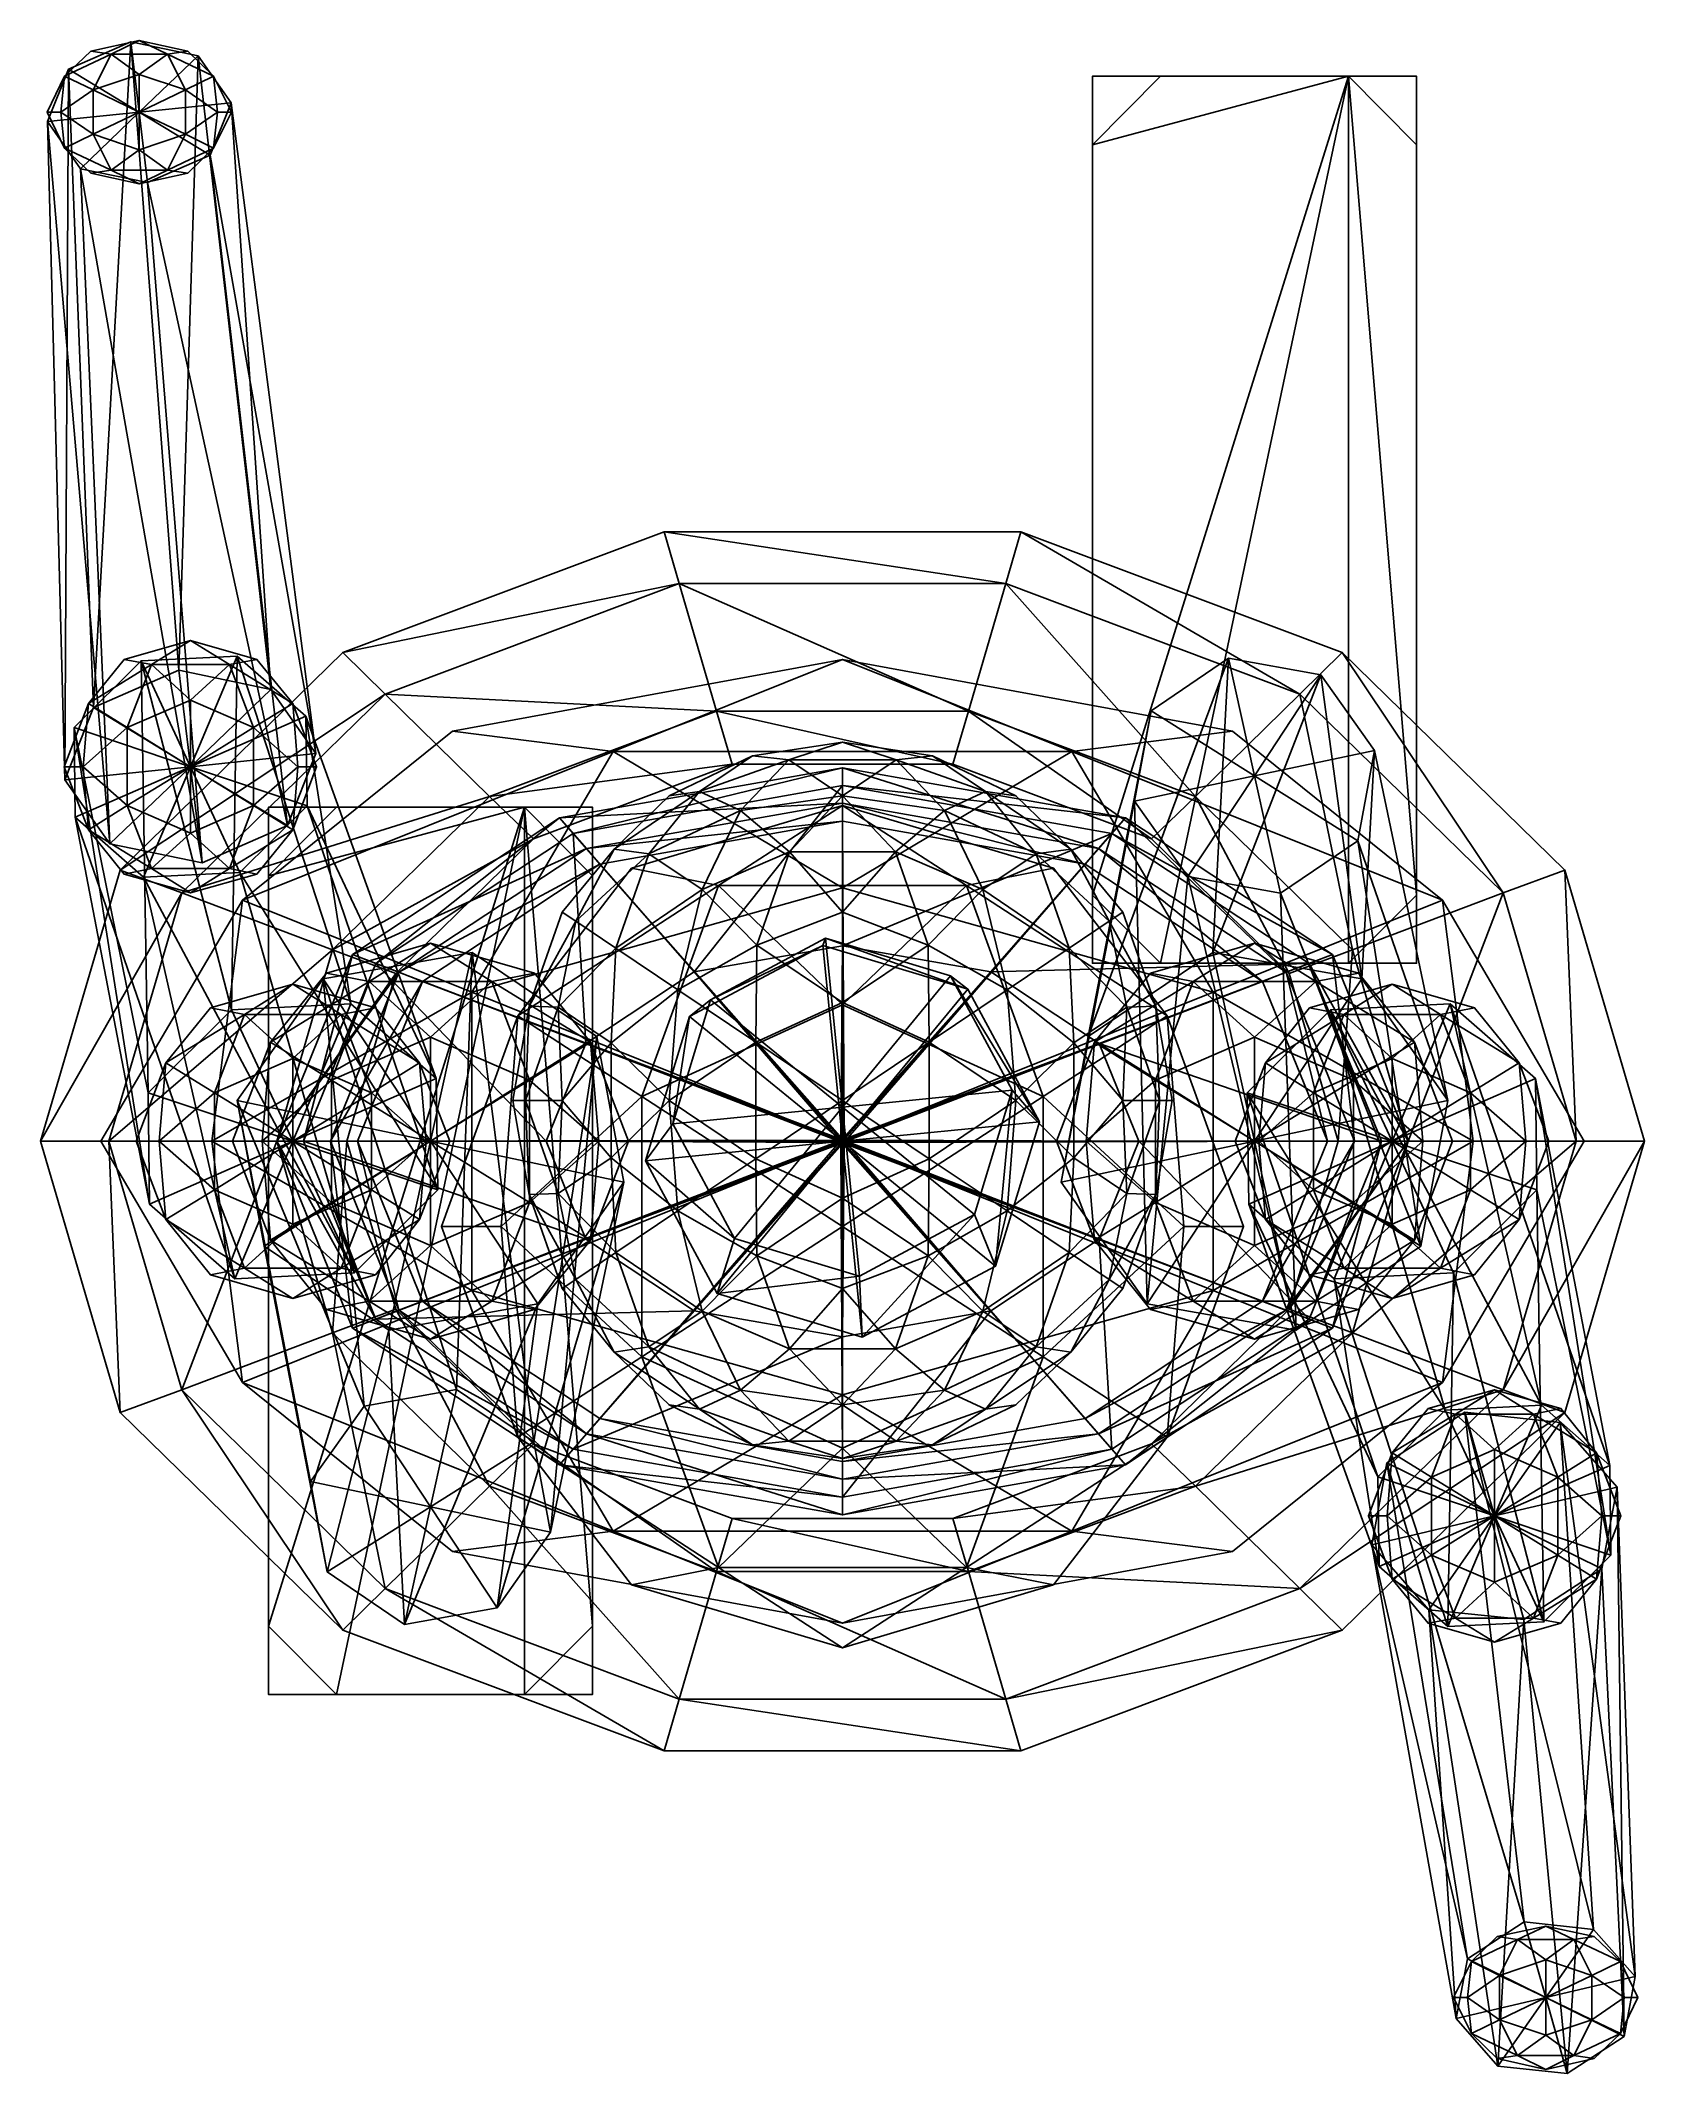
# Model space of a CAD drawing. Header units: metres. Extents: x -0.221 to 0.221, y -0.257 to 0.303.
import ezdxf

# ---------------------------------------------------------------- set-up
doc = ezdxf.new("R2010")
doc.units = ezdxf.units.M
doc.layers.add('XARCH', color=2, linetype='Continuous')

msp = doc.modelspace()

# ---------------------------------------------------------------- linework, layer by layer
at = {"layer": 'XARCH'}
for points in [[(-0.2065, 0.1196, 1.0655), (-0.1962, 0.3032, 0.8492), (-0.2134, 0.2956, 0.8441)], [(-0.1939, 0.2838, 0.833), (-0.2134, 0.2956, 0.8441), (-0.1962, 0.3032, 0.8492)], [(-0.2073, 0.3006, 0.8047), (-0.2017, 0.2998, 0.8217), (-0.1939, 0.3035, 0.8047)], [(-0.2073, 0.3006, 0.8047), (-0.1939, 0.3035, 0.8047), (-0.2017, 0.2998, 0.7878)], [(-0.2065, 0.1196, 1.0655), (-0.183, 0.1299, 1.0725), (-0.1962, 0.3032, 0.8492)], [(-0.2017, 0.2998, 0.8217), (-0.1861, 0.2998, 0.8217), (-0.1939, 0.3035, 0.8047)], [(-0.1939, 0.3035, 0.8047), (-0.1861, 0.2998, 0.7878), (-0.2017, 0.2998, 0.7878)], [(-0.183, 0.1299, 1.0725), (-0.1777, 0.2993, 0.8448), (-0.1962, 0.3032, 0.8492)], [(-0.1939, 0.2838, 0.833), (-0.1962, 0.3032, 0.8492), (-0.1777, 0.2993, 0.8448)], [(-0.1939, 0.3035, 0.8047), (-0.1861, 0.2998, 0.8217), (-0.1805, 0.3006, 0.8047)], [(-0.1939, 0.3035, 0.8047), (-0.1805, 0.3006, 0.8047), (-0.1861, 0.2998, 0.7878)], [(-0.2073, 0.3006, 0.8047), (-0.2145, 0.2937, 0.8152), (-0.2017, 0.2998, 0.8217)], [(-0.2073, 0.3006, 0.8047), (-0.2017, 0.2998, 0.7878), (-0.2145, 0.2937, 0.7943)], [(-0.2073, 0.3006, 0.8047), (-0.2145, 0.2937, 0.7943), (-0.2145, 0.2937, 0.8152)], [(-0.2145, 0.2937, 0.8152), (-0.2066, 0.2899, 0.8321), (-0.2017, 0.2998, 0.8217)], [(-0.2017, 0.2998, 0.7878), (-0.2066, 0.2899, 0.7773), (-0.2145, 0.2937, 0.7943)], [(-0.2017, 0.2998, 0.8217), (-0.2066, 0.2899, 0.8321), (-0.1939, 0.2942, 0.8335)], [(-0.2017, 0.2998, 0.7878), (-0.1939, 0.2942, 0.7759), (-0.2066, 0.2899, 0.7773)], [(-0.2017, 0.2998, 0.8217), (-0.1939, 0.2942, 0.8335), (-0.1861, 0.2998, 0.8217)], [(-0.2017, 0.2998, 0.7878), (-0.1861, 0.2998, 0.7878), (-0.1939, 0.2942, 0.7759)], [(-0.1861, 0.2998, 0.8217), (-0.1939, 0.2942, 0.8335), (-0.1812, 0.2899, 0.8321)], [(-0.1939, 0.2942, 0.7759), (-0.1861, 0.2998, 0.7878), (-0.1812, 0.2899, 0.7773)], [(-0.1939, 0.2838, 0.833), (-0.1777, 0.2993, 0.8448), (-0.1686, 0.2864, 0.8335)], [(-0.1805, 0.3006, 0.8047), (-0.1861, 0.2998, 0.8217), (-0.1734, 0.2937, 0.8152)], [(-0.1861, 0.2998, 0.7878), (-0.1805, 0.3006, 0.8047), (-0.1734, 0.2937, 0.7943)], [(-0.1861, 0.2998, 0.8217), (-0.1812, 0.2899, 0.8321), (-0.1734, 0.2937, 0.8152)], [(-0.1861, 0.2998, 0.7878), (-0.1734, 0.2937, 0.7943), (-0.1812, 0.2899, 0.7773)], [(-0.183, 0.1299, 1.0725), (-0.1576, 0.1246, 1.0665), (-0.1777, 0.2993, 0.8448)], [(-0.1734, 0.2937, 0.8152), (-0.1734, 0.2937, 0.7943), (-0.1805, 0.3006, 0.8047)], [(-0.1576, 0.1246, 1.0665), (-0.1686, 0.2864, 0.8335), (-0.1777, 0.2993, 0.8448)], [(-0.2145, 0.2937, 0.7943), (-0.2155, 0.2838, 0.7869), (-0.2193, 0.2838, 0.8047)], [(-0.2145, 0.2937, 0.8152), (-0.2193, 0.2838, 0.8047), (-0.2155, 0.2838, 0.8225)], [(-0.2145, 0.2937, 0.7943), (-0.2193, 0.2838, 0.8047), (-0.2145, 0.2937, 0.8152)], [(-0.2144, 0.0997, 1.0495), (-0.2134, 0.2956, 0.8441), (-0.2192, 0.2812, 0.8324)], [(-0.1939, 0.2838, 0.833), (-0.2192, 0.2812, 0.8324), (-0.2134, 0.2956, 0.8441)], [(-0.2145, 0.2937, 0.8152), (-0.2155, 0.2838, 0.8225), (-0.2066, 0.2899, 0.8321)], [(-0.2145, 0.2937, 0.7943), (-0.2066, 0.2899, 0.7773), (-0.2155, 0.2838, 0.7869)], [(-0.2144, 0.0997, 1.0495), (-0.2065, 0.1196, 1.0655), (-0.2134, 0.2956, 0.8441)], [(-0.1939, 0.2942, 0.8335), (-0.2066, 0.2899, 0.8321), (-0.1939, 0.2838, 0.8386)], [(-0.2066, 0.2899, 0.7773), (-0.1939, 0.2942, 0.7759), (-0.1939, 0.2838, 0.7709)], [(-0.1939, 0.2838, 0.8386), (-0.1812, 0.2899, 0.8321), (-0.1939, 0.2942, 0.8335)], [(-0.1812, 0.2899, 0.7773), (-0.1939, 0.2838, 0.7709), (-0.1939, 0.2942, 0.7759)], [(-0.1734, 0.2937, 0.8152), (-0.1812, 0.2899, 0.8321), (-0.1723, 0.2838, 0.8225)], [(-0.1812, 0.2899, 0.7773), (-0.1734, 0.2937, 0.7943), (-0.1723, 0.2838, 0.7869)], [(-0.1723, 0.2838, 0.8225), (-0.1685, 0.2838, 0.8047), (-0.1734, 0.2937, 0.8152)], [(-0.1685, 0.2838, 0.8047), (-0.1723, 0.2838, 0.7869), (-0.1734, 0.2937, 0.7943)], [(-0.1685, 0.2838, 0.8047), (-0.1734, 0.2937, 0.7943), (-0.1734, 0.2937, 0.8152)], [(0.0877, 0.2937), (0.0689, 0.2748), (0.0689, 0.2937, 0.0188)], [(0.0689, 0.2748, 0.0611), (0.0877, 0.2937, 0.0611), (0.0689, 0.2937, 0.0423)], [(0.1395, 0.2937), (0.0877, 0.0491), (0.0689, 0.0679)], [(0.0689, 0.0679), (0.0689, 0.2748), (0.1395, 0.2937)], [(0.1395, 0.2937), (0.0689, 0.2748), (0.0877, 0.2937)], [(0.1395, 0.2937, 0.0611), (0.0689, 0.0679, 0.0611), (0.0877, 0.0491, 0.0611)], [(0.1395, 0.2937, 0.0611), (0.0877, 0.2937, 0.0611), (0.0689, 0.2748, 0.0611)], [(0.0689, 0.2748, 0.0611), (0.0689, 0.0679, 0.0611), (0.1395, 0.2937, 0.0611)], [(0.0689, 0.2937, 0.0423), (0.0689, 0.2748), (0.0689, 0.0679)], [(0.0689, 0.0679), (0.0689, 0.0491, 0.0188), (0.0689, 0.2937, 0.0423)], [(0.0689, 0.2937, 0.0423), (0.0689, 0.0679, 0.0611), (0.0689, 0.2748, 0.0611)], [(0.0689, 0.0491, 0.0188), (0.0689, 0.0491, 0.0423), (0.0689, 0.2937, 0.0423)], [(0.0689, 0.2937, 0.0423), (0.0689, 0.2937, 0.0188), (0.0689, 0.2748)], [(0.0689, 0.2937, 0.0423), (0.0689, 0.0491, 0.0423), (0.0689, 0.0679, 0.0611)], [(0.0877, 0.2937), (0.0689, 0.2937, 0.0188), (0.1583, 0.2937, 0.0423)], [(0.0689, 0.2937, 0.0188), (0.0689, 0.2937, 0.0423), (0.1583, 0.2937, 0.0423)], [(0.1583, 0.2937, 0.0423), (0.0689, 0.2937, 0.0423), (0.0877, 0.2937, 0.0611)], [(0.1395, 0.2937), (0.1395, 0.0491), (0.0877, 0.0491)], [(0.0877, 0.0491, 0.0611), (0.1395, 0.0491, 0.0611), (0.1395, 0.2937, 0.0611)], [(0.1583, 0.2937, 0.0423), (0.1395, 0.2937), (0.0877, 0.2937)], [(0.0877, 0.2937, 0.0611), (0.1395, 0.2937, 0.0611), (0.1583, 0.2937, 0.0423)], [(0.1395, 0.2937), (0.1583, 0.2937, 0.0188), (0.1583, 0.2748)], [(0.1583, 0.2937, 0.0423), (0.1395, 0.2937, 0.0611), (0.1583, 0.2748, 0.0611)], [(0.1395, 0.2937), (0.1583, 0.2748), (0.1583, 0.0679)], [(0.1583, 0.0679), (0.1395, 0.0491), (0.1395, 0.2937)], [(0.1395, 0.2937, 0.0611), (0.1583, 0.0679, 0.0611), (0.1583, 0.2748, 0.0611)], [(0.1395, 0.2937, 0.0611), (0.1395, 0.0491, 0.0611), (0.1583, 0.0679, 0.0611)], [(0.1583, 0.2937, 0.0188), (0.1395, 0.2937), (0.1583, 0.2937, 0.0423)], [(0.1583, 0.0679), (0.1583, 0.2748), (0.1583, 0.2937, 0.0423)], [(0.1583, 0.2748, 0.0611), (0.1583, 0.0679, 0.0611), (0.1583, 0.2937, 0.0423)], [(0.1583, 0.2937, 0.0423), (0.1583, 0.0491, 0.0188), (0.1583, 0.0679)], [(0.1583, 0.0679, 0.0611), (0.1583, 0.0491, 0.0423), (0.1583, 0.2937, 0.0423)], [(0.1583, 0.2748), (0.1583, 0.2937, 0.0188), (0.1583, 0.2937, 0.0423)], [(0.1583, 0.2937, 0.0423), (0.1583, 0.0491, 0.0423), (0.1583, 0.0491, 0.0188)], [(-0.2066, 0.2899, 0.8321), (-0.2155, 0.2838, 0.8225), (-0.2066, 0.2777, 0.8321)], [(-0.2155, 0.2838, 0.7869), (-0.2066, 0.2899, 0.7773), (-0.2066, 0.2777, 0.7773)], [(-0.2066, 0.2899, 0.8321), (-0.2066, 0.2777, 0.8321), (-0.1939, 0.2838, 0.8386)], [(-0.2066, 0.2899, 0.7773), (-0.1939, 0.2838, 0.7709), (-0.2066, 0.2777, 0.7773)], [(-0.1812, 0.2777, 0.8321), (-0.1812, 0.2899, 0.8321), (-0.1939, 0.2838, 0.8386)], [(-0.1812, 0.2777, 0.7773), (-0.1939, 0.2838, 0.7709), (-0.1812, 0.2899, 0.7773)], [(-0.1939, 0.2838, 0.833), (-0.1686, 0.2864, 0.8335), (-0.1744, 0.2719, 0.8218)], [(-0.1812, 0.2777, 0.8321), (-0.1723, 0.2838, 0.8225), (-0.1812, 0.2899, 0.8321)], [(-0.1723, 0.2838, 0.7869), (-0.1812, 0.2777, 0.7773), (-0.1812, 0.2899, 0.7773)], [(-0.1452, 0.1069, 1.0509), (-0.1744, 0.2719, 0.8218), (-0.1686, 0.2864, 0.8335)], [(-0.1576, 0.1246, 1.0665), (-0.1452, 0.1069, 1.0509), (-0.1686, 0.2864, 0.8335)], [(-0.2155, 0.2838, 0.8225), (-0.2193, 0.2838, 0.8047), (-0.2145, 0.2739, 0.8152)], [(-0.2193, 0.2838, 0.8047), (-0.2155, 0.2838, 0.7869), (-0.2145, 0.2739, 0.7943)], [(-0.2193, 0.2838, 0.8047), (-0.2145, 0.2739, 0.7943), (-0.2145, 0.2739, 0.8152)], [(-0.1939, 0.2838, 0.833), (-0.2101, 0.2682, 0.8211), (-0.2192, 0.2812, 0.8324)], [(-0.202, 0.082, 1.034), (-0.2144, 0.0997, 1.0495), (-0.2192, 0.2812, 0.8324)], [(-0.202, 0.082, 1.034), (-0.2192, 0.2812, 0.8324), (-0.2101, 0.2682, 0.8211)], [(-0.2145, 0.2739, 0.8152), (-0.2066, 0.2777, 0.8321), (-0.2155, 0.2838, 0.8225)], [(-0.2066, 0.2777, 0.7773), (-0.2145, 0.2739, 0.7943), (-0.2155, 0.2838, 0.7869)], [(-0.1939, 0.2838, 0.833), (-0.1916, 0.2644, 0.8167), (-0.2101, 0.2682, 0.8211)], [(-0.1939, 0.2838, 0.8386), (-0.2066, 0.2777, 0.8321), (-0.1939, 0.2734, 0.8335)], [(-0.2066, 0.2777, 0.7773), (-0.1939, 0.2838, 0.7709), (-0.1939, 0.2734, 0.7759)], [(-0.1939, 0.2838, 0.833), (-0.1744, 0.2719, 0.8218), (-0.1916, 0.2644, 0.8167)], [(-0.1939, 0.2734, 0.8335), (-0.1812, 0.2777, 0.8321), (-0.1939, 0.2838, 0.8386)], [(-0.1812, 0.2777, 0.7773), (-0.1939, 0.2734, 0.7759), (-0.1939, 0.2838, 0.7709)], [(-0.1734, 0.2739, 0.8152), (-0.1723, 0.2838, 0.8225), (-0.1812, 0.2777, 0.8321)], [(-0.1734, 0.2739, 0.7943), (-0.1812, 0.2777, 0.7773), (-0.1723, 0.2838, 0.7869)], [(-0.1734, 0.2739, 0.7943), (-0.1723, 0.2838, 0.7869), (-0.1685, 0.2838, 0.8047)], [(-0.1734, 0.2739, 0.8152), (-0.1685, 0.2838, 0.8047), (-0.1723, 0.2838, 0.8225)], [(-0.1734, 0.2739, 0.7943), (-0.1685, 0.2838, 0.8047), (-0.1734, 0.2739, 0.8152)], [(-0.2017, 0.2678, 0.8217), (-0.2066, 0.2777, 0.8321), (-0.2145, 0.2739, 0.8152)], [(-0.2017, 0.2678, 0.7878), (-0.2145, 0.2739, 0.7943), (-0.2066, 0.2777, 0.7773)], [(-0.2017, 0.2678, 0.8217), (-0.1939, 0.2734, 0.8335), (-0.2066, 0.2777, 0.8321)], [(-0.1939, 0.2734, 0.7759), (-0.2017, 0.2678, 0.7878), (-0.2066, 0.2777, 0.7773)], [(-0.1861, 0.2678, 0.8217), (-0.1812, 0.2777, 0.8321), (-0.1939, 0.2734, 0.8335)], [(-0.1861, 0.2678, 0.7878), (-0.1939, 0.2734, 0.7759), (-0.1812, 0.2777, 0.7773)], [(-0.1734, 0.2739, 0.8152), (-0.1812, 0.2777, 0.8321), (-0.1861, 0.2678, 0.8217)], [(-0.1861, 0.2678, 0.7878), (-0.1812, 0.2777, 0.7773), (-0.1734, 0.2739, 0.7943)], [(-0.2145, 0.2739, 0.8152), (-0.2145, 0.2739, 0.7943), (-0.2073, 0.267, 0.8047)], [(-0.2073, 0.267, 0.8047), (-0.2017, 0.2678, 0.8217), (-0.2145, 0.2739, 0.8152)], [(-0.2017, 0.2678, 0.7878), (-0.2073, 0.267, 0.8047), (-0.2145, 0.2739, 0.7943)], [(-0.1861, 0.2678, 0.8217), (-0.1939, 0.2734, 0.8335), (-0.2017, 0.2678, 0.8217)], [(-0.1861, 0.2678, 0.7878), (-0.2017, 0.2678, 0.7878), (-0.1939, 0.2734, 0.7759)], [(-0.153, 0.0871, 1.035), (-0.1916, 0.2644, 0.8167), (-0.1744, 0.2719, 0.8218)], [(-0.1805, 0.267, 0.8047), (-0.1734, 0.2739, 0.8152), (-0.1861, 0.2678, 0.8217)], [(-0.1805, 0.267, 0.8047), (-0.1861, 0.2678, 0.7878), (-0.1734, 0.2739, 0.7943)], [(-0.1805, 0.267, 0.8047), (-0.1734, 0.2739, 0.7943), (-0.1734, 0.2739, 0.8152)], [(-0.1452, 0.1069, 1.0509), (-0.153, 0.0871, 1.035), (-0.1744, 0.2719, 0.8218)], [(-0.1766, 0.0768, 1.028), (-0.202, 0.082, 1.034), (-0.2101, 0.2682, 0.8211)], [(-0.1766, 0.0768, 1.028), (-0.2101, 0.2682, 0.8211), (-0.1916, 0.2644, 0.8167)], [(-0.1939, 0.264, 0.8047), (-0.2017, 0.2678, 0.8217), (-0.2073, 0.267, 0.8047)], [(-0.1939, 0.264, 0.8047), (-0.2073, 0.267, 0.8047), (-0.2017, 0.2678, 0.7878)], [(-0.1861, 0.2678, 0.8217), (-0.2017, 0.2678, 0.8217), (-0.1939, 0.264, 0.8047)], [(-0.1939, 0.264, 0.8047), (-0.2017, 0.2678, 0.7878), (-0.1861, 0.2678, 0.7878)], [(-0.1805, 0.267, 0.8047), (-0.1861, 0.2678, 0.8217), (-0.1939, 0.264, 0.8047)], [(-0.1805, 0.267, 0.8047), (-0.1939, 0.264, 0.8047), (-0.1861, 0.2678, 0.7878)], [(-0.153, 0.0871, 1.035), (-0.1766, 0.0768, 1.028), (-0.1916, 0.2644, 0.8167)], [(-0.045, 0.1538, 0.6166), (-0.1378, 0.1348, 0.4661), (-0.0492, 0.1681, 0.4661)], [(0.045, 0.1538, 0.6166), (-0.045, 0.1538, 0.6166), (-0.0492, 0.1681, 0.4661)], [(0.045, 0.1538, 0.6166), (-0.0492, 0.1681, 0.4661), (0.0492, 0.1681, 0.4661)], [(0.1261, 0.1233, 0.6166), (0.045, 0.1538, 0.6166), (0.0492, 0.1681, 0.4661)], [(0.1261, 0.1233, 0.6166), (0.0492, 0.1681, 0.4661), (0.1378, 0.1348, 0.4661)], [(-0.045, 0.1538, 0.6166), (-0.1261, 0.1233, 0.6166), (-0.1378, 0.1348, 0.4661)], [(-0.0347, 0.1186, 0.8612), (-0.1261, 0.1233, 0.6166), (-0.045, 0.1538, 0.6166)], [(0.0347, 0.1186, 0.8612), (-0.0347, 0.1186, 0.8612), (-0.045, 0.1538, 0.6166)], [(0.0347, 0.1186, 0.8612), (-0.045, 0.1538, 0.6166), (0.045, 0.1538, 0.6166)], [(0.0973, 0.0951, 0.8612), (0.0347, 0.1186, 0.8612), (0.045, 0.1538, 0.6166)], [(0.0973, 0.0951, 0.8612), (0.045, 0.1538, 0.6166), (0.1261, 0.1233, 0.6166)], [(-0.1261, 0.1233, 0.6166), (-0.1992, 0.0748, 0.4661), (-0.1378, 0.1348, 0.4661)], [(-0.1981, 0.1329, 1.0502), (-0.1905, 0.1315, 1.0676), (-0.1798, 0.1381, 1.0502)], [(-0.1981, 0.1329, 1.0502), (-0.1798, 0.1381, 1.0502), (-0.1905, 0.1315, 1.0328)], [(-0.1905, 0.1315, 1.0676), (-0.169, 0.1315, 1.0676), (-0.1798, 0.1381, 1.0502)], [(-0.1798, 0.1381, 1.0502), (-0.169, 0.1315, 1.0328), (-0.1905, 0.1315, 1.0328)], [(-0.1798, 0.1381, 1.0502), (-0.169, 0.1315, 1.0676), (-0.1615, 0.1329, 1.0502)], [(-0.1798, 0.1381, 1.0502), (-0.1615, 0.1329, 1.0502), (-0.169, 0.1315, 1.0328)], [(0.1822, 0.0685, 0.6166), (0.1261, 0.1233, 0.6166), (0.1378, 0.1348, 0.4661)], [(0.1822, 0.0685, 0.6166), (0.1378, 0.1348, 0.4661), (0.1992, 0.0748, 0.4661)], [(-0.1915, 0.0134, 1.3178), (-0.1934, 0.1325, 1.0634), (-0.2119, 0.1141, 1.0581)], [(-0.1798, 0.1033, 1.0502), (-0.2119, 0.1141, 1.0581), (-0.1934, 0.1325, 1.0634)], [(-0.1981, 0.1329, 1.0502), (-0.2079, 0.1207, 1.061), (-0.1905, 0.1315, 1.0676)], [(-0.1981, 0.1329, 1.0502), (-0.1905, 0.1315, 1.0328), (-0.2079, 0.1207, 1.0395)], [(-0.1981, 0.1329, 1.0502), (-0.2079, 0.1207, 1.0395), (-0.2079, 0.1207, 1.061)], [(-0.2079, 0.1207, 1.061), (-0.1972, 0.1141, 1.0784), (-0.1905, 0.1315, 1.0676)], [(-0.1905, 0.1315, 1.0328), (-0.1972, 0.1141, 1.0221), (-0.2079, 0.1207, 1.0395)], [(-0.1798, 0.1033, 1.0502), (-0.183, 0.1299, 1.0725), (-0.2065, 0.1196, 1.0655)], [(-0.1905, 0.1315, 1.0676), (-0.1972, 0.1141, 1.0784), (-0.1798, 0.1216, 1.0798)], [(-0.1905, 0.1315, 1.0328), (-0.1798, 0.1216, 1.0206), (-0.1972, 0.1141, 1.0221)], [(-0.1685, 0.0363, 1.3244), (-0.1669, 0.1338, 1.061), (-0.1934, 0.1325, 1.0634)], [(-0.1798, 0.1033, 1.0502), (-0.1934, 0.1325, 1.0634), (-0.1669, 0.1338, 1.061)], [(-0.1915, 0.0134, 1.3178), (-0.1685, 0.0363, 1.3244), (-0.1934, 0.1325, 1.0634)], [(-0.1905, 0.1315, 1.0676), (-0.1798, 0.1216, 1.0798), (-0.169, 0.1315, 1.0676)], [(-0.1905, 0.1315, 1.0328), (-0.169, 0.1315, 1.0328), (-0.1798, 0.1216, 1.0206)], [(-0.1798, 0.1033, 1.0502), (-0.1576, 0.1246, 1.0665), (-0.183, 0.1299, 1.0725)], [(-0.1798, 0.1033, 1.0502), (-0.1669, 0.1338, 1.061), (-0.148, 0.1172, 1.0523)], [(-0.169, 0.1315, 1.0676), (-0.1798, 0.1216, 1.0798), (-0.1624, 0.1141, 1.0784)], [(-0.1798, 0.1216, 1.0206), (-0.169, 0.1315, 1.0328), (-0.1624, 0.1141, 1.0221)], [(-0.1615, 0.1329, 1.0502), (-0.169, 0.1315, 1.0676), (-0.1516, 0.1207, 1.061)], [(-0.169, 0.1315, 1.0328), (-0.1615, 0.1329, 1.0502), (-0.1516, 0.1207, 1.0395)], [(-0.169, 0.1315, 1.0676), (-0.1624, 0.1141, 1.0784), (-0.1516, 0.1207, 1.061)], [(-0.169, 0.1315, 1.0328), (-0.1516, 0.1207, 1.0395), (-0.1624, 0.1141, 1.0221)], [(-0.1685, 0.0363, 1.3244), (-0.1356, 0.0379, 1.3215), (-0.1669, 0.1338, 1.061)], [(-0.1356, 0.0379, 1.3215), (-0.148, 0.1172, 1.0523), (-0.1669, 0.1338, 1.061)], [(-0.1516, 0.1207, 1.061), (-0.1516, 0.1207, 1.0395), (-0.1615, 0.1329, 1.0502)], [(-0.1075, 0.1131, 0.8988), (-0.0632, 0.1075, 0.967), (0, 0.1329, 0.8988)], [(-0.1075, 0.1131, 0.8988), (0, 0.1329, 0.8988), (-0.0632, 0.1075, 0.8307)], [(-0.0632, 0.1075, 0.967), (0.0632, 0.1075, 0.967), (0, 0.1329, 0.8988)], [(0, 0.1329, 0.8988), (0.0632, 0.1075, 0.8307), (-0.0632, 0.1075, 0.8307)], [(0, 0.1329, 0.8988), (0.0632, 0.1075, 0.967), (0.1075, 0.1131, 0.8988)], [(0, 0.1329, 0.8988), (0.1075, 0.1131, 0.8988), (0.0632, 0.1075, 0.8307)], [(0.0677, 0.0289, 0.5288), (0.1021, 0.0521, 0.5338), (0.1064, 0.1332, 0.063)], [(0.0677, 0.0289, 0.5288), (0.1064, 0.1332, 0.063), (0.0851, 0.1187, 0.0599)], [(0.1136, 0.1008, 0.056), (0.0851, 0.1187, 0.0599), (0.1064, 0.1332, 0.063)], [(0.1021, 0.0521, 0.5338), (0.1319, 0.1286, 0.062), (0.1064, 0.1332, 0.063)], [(0.1136, 0.1008, 0.056), (0.1064, 0.1332, 0.063), (0.1319, 0.1286, 0.062)], [(-0.1798, 0.1033, 1.0502), (-0.1452, 0.1069, 1.0509), (-0.1576, 0.1246, 1.0665)], [(0.1021, 0.0521, 0.5338), (0.1432, 0.0448, 0.5322), (0.1319, 0.1286, 0.062)], [(0.1136, 0.1008, 0.056), (0.1319, 0.1286, 0.062), (0.1467, 0.1078, 0.0575)], [(0.1432, 0.0448, 0.5322), (0.1467, 0.1078, 0.0575), (0.1319, 0.1286, 0.062)], [(-0.2079, 0.1207, 1.0395), (-0.2094, 0.1033, 1.0319), (-0.2146, 0.1033, 1.0502)], [(-0.2079, 0.1207, 1.061), (-0.2146, 0.1033, 1.0502), (-0.2094, 0.1033, 1.0685)], [(-0.2079, 0.1207, 1.0395), (-0.2146, 0.1033, 1.0502), (-0.2079, 0.1207, 1.061)], [(-0.1798, 0.1033, 1.0502), (-0.2065, 0.1196, 1.0655), (-0.2144, 0.0997, 1.0495)], [(-0.2079, 0.1207, 1.061), (-0.2094, 0.1033, 1.0685), (-0.1972, 0.1141, 1.0784)], [(-0.2079, 0.1207, 1.0395), (-0.1972, 0.1141, 1.0221), (-0.2094, 0.1033, 1.0319)], [(-0.1261, 0.1233, 0.6166), (-0.1822, 0.0685, 0.6166), (-0.1992, 0.0748, 0.4661)], [(-0.1798, 0.1216, 1.0798), (-0.1972, 0.1141, 1.0784), (-0.1798, 0.1033, 1.085)], [(-0.1972, 0.1141, 1.0221), (-0.1798, 0.1216, 1.0206), (-0.1798, 0.1033, 1.0154)], [(-0.0973, 0.0951, 0.8612), (-0.1822, 0.0685, 0.6166), (-0.1261, 0.1233, 0.6166)], [(-0.1798, 0.1033, 1.085), (-0.1624, 0.1141, 1.0784), (-0.1798, 0.1216, 1.0798)], [(-0.1624, 0.1141, 1.0221), (-0.1798, 0.1033, 1.0154), (-0.1798, 0.1216, 1.0206)], [(-0.1516, 0.1207, 1.061), (-0.1624, 0.1141, 1.0784), (-0.1502, 0.1033, 1.0685)], [(-0.1624, 0.1141, 1.0221), (-0.1516, 0.1207, 1.0395), (-0.1502, 0.1033, 1.0319)], [(-0.1502, 0.1033, 1.0685), (-0.145, 0.1033, 1.0502), (-0.1516, 0.1207, 1.061)], [(-0.145, 0.1033, 1.0502), (-0.1502, 0.1033, 1.0319), (-0.1516, 0.1207, 1.0395)], [(-0.145, 0.1033, 1.0502), (-0.1516, 0.1207, 1.0395), (-0.1516, 0.1207, 1.061)], [(-0.0347, 0.1186, 0.8612), (-0.0973, 0.0951, 0.8612), (-0.1261, 0.1233, 0.6166)], [(-0.0304, 0.104, 1.0117), (-0.0973, 0.0951, 0.8612), (-0.0347, 0.1186, 0.8612)], [(0.0304, 0.104, 1.0117), (-0.0304, 0.104, 1.0117), (-0.0347, 0.1186, 0.8612)], [(0.0304, 0.104, 1.0117), (-0.0347, 0.1186, 0.8612), (0.0347, 0.1186, 0.8612)], [(0.0852, 0.0834, 1.0117), (0.0304, 0.104, 1.0117), (0.0347, 0.1186, 0.8612)], [(0.0852, 0.0834, 1.0117), (0.0347, 0.1186, 0.8612), (0.0973, 0.0951, 0.8612)], [(0.0603, -0.0113, 0.5201), (0.0677, 0.0289, 0.5288), (0.0851, 0.1187, 0.0599)], [(0.0603, -0.0113, 0.5201), (0.0851, 0.1187, 0.0599), (0.0805, 0.0938, 0.0545)], [(0.1136, 0.1008, 0.056), (0.0805, 0.0938, 0.0545), (0.0851, 0.1187, 0.0599)], [(0.1406, 0.0528, 0.8612), (0.0973, 0.0951, 0.8612), (0.1261, 0.1233, 0.6166)], [(0.1406, 0.0528, 0.8612), (0.1261, 0.1233, 0.6166), (0.1822, 0.0685, 0.6166)], [(-0.1911, -0.0173, 1.3055), (-0.1915, 0.0134, 1.3178), (-0.2119, 0.1141, 1.0581)], [(-0.1911, -0.0173, 1.3055), (-0.2119, 0.1141, 1.0581), (-0.2116, 0.0894, 1.0481)], [(-0.1798, 0.1033, 1.0502), (-0.2116, 0.0894, 1.0481), (-0.2119, 0.1141, 1.0581)], [(-0.1972, 0.1141, 1.0784), (-0.2094, 0.1033, 1.0685), (-0.1972, 0.0926, 1.0784)], [(-0.2094, 0.1033, 1.0319), (-0.1972, 0.1141, 1.0221), (-0.1972, 0.0926, 1.0221)], [(-0.1972, 0.1141, 1.0784), (-0.1972, 0.0926, 1.0784), (-0.1798, 0.1033, 1.085)], [(-0.1972, 0.1141, 1.0221), (-0.1798, 0.1033, 1.0154), (-0.1972, 0.0926, 1.0221)], [(-0.1798, 0.1033, 1.0502), (-0.148, 0.1172, 1.0523), (-0.1476, 0.0925, 1.0424)], [(-0.1624, 0.0926, 1.0784), (-0.1624, 0.1141, 1.0784), (-0.1798, 0.1033, 1.085)], [(-0.1624, 0.0926, 1.0221), (-0.1798, 0.1033, 1.0154), (-0.1624, 0.1141, 1.0221)], [(-0.1075, 0.1131, 0.8988), (-0.1654, 0.0665, 0.9409), (-0.0632, 0.1075, 0.967)], [(-0.1075, 0.1131, 0.8988), (-0.0632, 0.1075, 0.8307), (-0.1654, 0.0665, 0.8567)], [(-0.1075, 0.1131, 0.8988), (-0.1654, 0.0665, 0.8567), (-0.1654, 0.0665, 0.9409)], [(-0.1624, 0.0926, 1.0784), (-0.1502, 0.1033, 1.0685), (-0.1624, 0.1141, 1.0784)], [(-0.1502, 0.1033, 1.0319), (-0.1624, 0.0926, 1.0221), (-0.1624, 0.1141, 1.0221)], [(-0.1356, 0.0379, 1.3215), (-0.112, 0.0173, 1.3106), (-0.148, 0.1172, 1.0523)], [(-0.112, 0.0173, 1.3106), (-0.1476, 0.0925, 1.0424), (-0.148, 0.1172, 1.0523)], [(0.1075, 0.1131, 0.8988), (0.0632, 0.1075, 0.967), (0.1654, 0.0665, 0.9409)], [(0.0632, 0.1075, 0.8307), (0.1075, 0.1131, 0.8988), (0.1654, 0.0665, 0.8567)], [(0.1654, 0.0665, 0.9409), (0.1654, 0.0665, 0.8567), (0.1075, 0.1131, 0.8988)], [(-0.1798, 0.1033, 1.0502), (-0.153, 0.0871, 1.035), (-0.1452, 0.1069, 1.0509)], [(-0.1654, 0.0665, 0.9409), (-0.1022, 0.0411, 1.0091), (-0.0632, 0.1075, 0.967)], [(-0.0632, 0.1075, 0.8307), (-0.1022, 0.0411, 0.7885), (-0.1654, 0.0665, 0.8567)], [(-0.0632, 0.1075, 0.967), (-0.1022, 0.0411, 1.0091), (0, 0.0699, 1.0148)], [(-0.0632, 0.1075, 0.8307), (0, 0.0699, 0.7829), (-0.1022, 0.0411, 0.7885)], [(-0.0632, 0.1075, 0.967), (0, 0.0699, 1.0148), (0.0632, 0.1075, 0.967)], [(-0.0632, 0.1075, 0.8307), (0.0632, 0.1075, 0.8307), (0, 0.0699, 0.7829)], [(-0.0248, 0.1063, 1.5289), (-0.0148, 0.1052, 1.558), (0, 0.1101, 1.5289)], [(-0.0248, 0.1063, 1.5289), (0, 0.1101, 1.5289), (-0.0148, 0.1052, 1.4998)], [(-0.0148, 0.1052, 1.558), (0.0148, 0.1052, 1.558), (0, 0.1101, 1.5289)], [(0, 0.1101, 1.5289), (0.0148, 0.1052, 1.4998), (-0.0148, 0.1052, 1.4998)], [(0, 0.1101, 1.5289), (0.0148, 0.1052, 1.558), (0.0248, 0.1063, 1.5289)], [(0, 0.1101, 1.5289), (0.0248, 0.1063, 1.5289), (0.0148, 0.1052, 1.4998)], [(0.0632, 0.1075, 0.967), (0, 0.0699, 1.0148), (0.1022, 0.0411, 1.0091)], [(0, 0.0699, 0.7829), (0.0632, 0.1075, 0.8307), (0.1022, 0.0411, 0.7885)], [(0.0632, 0.1075, 0.967), (0.1022, 0.0411, 1.0091), (0.1654, 0.0665, 0.9409)], [(0.0632, 0.1075, 0.8307), (0.1654, 0.0665, 0.8567), (0.1022, 0.0411, 0.7885)], [(0.1136, 0.1008, 0.056), (0.1467, 0.1078, 0.0575), (0.1421, 0.0829, 0.0521)], [(0.1669, 0.0113, 0.5249), (0.1421, 0.0829, 0.0521), (0.1467, 0.1078, 0.0575)], [(0.1432, 0.0448, 0.5322), (0.1669, 0.0113, 0.5249), (0.1467, 0.1078, 0.0575)], [(-0.2094, 0.1033, 1.0685), (-0.2146, 0.1033, 1.0502), (-0.2079, 0.0859, 1.061)], [(-0.2146, 0.1033, 1.0502), (-0.2094, 0.1033, 1.0319), (-0.2079, 0.0859, 1.0395)], [(-0.2146, 0.1033, 1.0502), (-0.2079, 0.0859, 1.0395), (-0.2079, 0.0859, 1.061)], [(-0.1798, 0.1033, 1.0502), (-0.2144, 0.0997, 1.0495), (-0.202, 0.082, 1.034)], [(-0.1798, 0.1033, 1.0502), (-0.1927, 0.0728, 1.0394), (-0.2116, 0.0894, 1.0481)], [(-0.2079, 0.0859, 1.061), (-0.1972, 0.0926, 1.0784), (-0.2094, 0.1033, 1.0685)], [(-0.1972, 0.0926, 1.0221), (-0.2079, 0.0859, 1.0395), (-0.2094, 0.1033, 1.0319)], [(-0.1798, 0.1033, 1.0502), (-0.202, 0.082, 1.034), (-0.1766, 0.0768, 1.028)], [(-0.1798, 0.1033, 1.085), (-0.1972, 0.0926, 1.0784), (-0.1798, 0.085, 1.0798)], [(-0.1972, 0.0926, 1.0221), (-0.1798, 0.1033, 1.0154), (-0.1798, 0.085, 1.0206)], [(-0.1798, 0.1033, 1.0502), (-0.1662, 0.0741, 1.037), (-0.1927, 0.0728, 1.0394)], [(-0.1798, 0.1033, 1.0502), (-0.1476, 0.0925, 1.0424), (-0.1662, 0.0741, 1.037)], [(-0.1798, 0.1033, 1.0502), (-0.1766, 0.0768, 1.028), (-0.153, 0.0871, 1.035)], [(-0.1798, 0.085, 1.0798), (-0.1624, 0.0926, 1.0784), (-0.1798, 0.1033, 1.085)], [(-0.1624, 0.0926, 1.0221), (-0.1798, 0.085, 1.0206), (-0.1798, 0.1033, 1.0154)], [(-0.1516, 0.0859, 1.061), (-0.1502, 0.1033, 1.0685), (-0.1624, 0.0926, 1.0784)], [(-0.1516, 0.0859, 1.0395), (-0.1624, 0.0926, 1.0221), (-0.1502, 0.1033, 1.0319)], [(-0.1516, 0.0859, 1.0395), (-0.1502, 0.1033, 1.0319), (-0.145, 0.1033, 1.0502)], [(-0.1516, 0.0859, 1.061), (-0.145, 0.1033, 1.0502), (-0.1502, 0.1033, 1.0685)], [(-0.1516, 0.0859, 1.0395), (-0.145, 0.1033, 1.0502), (-0.1516, 0.0859, 1.061)], [(-0.0304, 0.104, 1.0117), (-0.0852, 0.0834, 1.0117), (-0.0973, 0.0951, 0.8612)], [(0, 0.0932, 1.0305), (-0.078, 0.0892, 1.2375), (0, 0.103, 1.2375)], [(0, 0.103, 1.2375), (-0.078, 0.0892, 1.2375), (-0.0743, 0.0849, 1.3316)], [(0, 0.103, 1.2375), (-0.0743, 0.0849, 1.3316), (0, 0.0981, 1.3316)], [(-0.0478, 0.0953, 1.5289), (-0.0394, 0.0965, 1.5576), (-0.0248, 0.1063, 1.5289)], [(-0.0478, 0.0953, 1.5289), (-0.0248, 0.1063, 1.5289), (-0.0394, 0.0965, 1.5001)], [(-0.0394, 0.0965, 1.5576), (-0.0148, 0.1052, 1.558), (-0.0248, 0.1063, 1.5289)], [(-0.0248, 0.1063, 1.5289), (-0.0148, 0.1052, 1.4998), (-0.0394, 0.0965, 1.5001)], [(-0.0394, 0.0965, 1.5576), (-0.0281, 0.0912, 1.5842), (-0.0148, 0.1052, 1.558)], [(-0.0394, 0.0965, 1.5001), (-0.0148, 0.1052, 1.4998), (-0.0281, 0.0912, 1.4736)], [(-0.0281, 0.0912, 1.5842), (0, 0.0953, 1.5871), (-0.0148, 0.1052, 1.558)], [(-0.0148, 0.1052, 1.4998), (0, 0.0953, 1.4707), (-0.0281, 0.0912, 1.4736)], [(0, 0.0953, 1.5871), (0.0148, 0.1052, 1.558), (-0.0148, 0.1052, 1.558)], [(0.0148, 0.1052, 1.4998), (0, 0.0953, 1.4707), (-0.0148, 0.1052, 1.4998)], [(0, 0.0953, 1.5871), (0.0281, 0.0912, 1.5842), (0.0148, 0.1052, 1.558)], [(0.0148, 0.1052, 1.4998), (0.0281, 0.0912, 1.4736), (0, 0.0953, 1.4707)], [(0.0706, 0.0807, 1.0305), (0, 0.0932, 1.0305), (0, 0.103, 1.2375)], [(0.0706, 0.0807, 1.0305), (0, 0.103, 1.2375), (0.078, 0.0892, 1.2375)], [(0.078, 0.0892, 1.2375), (0, 0.103, 1.2375), (0, 0.0981, 1.3316)], [(0.0148, 0.1052, 1.558), (0.0394, 0.0965, 1.5576), (0.0248, 0.1063, 1.5289)], [(0.0248, 0.1063, 1.5289), (0.0394, 0.0965, 1.5001), (0.0148, 0.1052, 1.4998)], [(0.0148, 0.1052, 1.558), (0.0281, 0.0912, 1.5842), (0.0394, 0.0965, 1.5576)], [(0.0148, 0.1052, 1.4998), (0.0394, 0.0965, 1.5001), (0.0281, 0.0912, 1.4736)], [(0.0248, 0.1063, 1.5289), (0.0394, 0.0965, 1.5576), (0.0478, 0.0953, 1.5289)], [(0.0248, 0.1063, 1.5289), (0.0478, 0.0953, 1.5289), (0.0394, 0.0965, 1.5001)], [(0, 0.0981, 1.3316), (-0.0743, 0.0849, 1.3316), (-0.0409, 0.0467, 1.3692)], [(-0.0478, 0.0953, 1.5289), (-0.063, 0.0806, 1.5467), (-0.0394, 0.0965, 1.5576)], [(-0.063, 0.0806, 1.5467), (-0.0534, 0.0793, 1.576), (-0.0394, 0.0965, 1.5576)], [(-0.0478, 0.0953, 1.5289), (-0.0394, 0.0965, 1.5001), (-0.063, 0.0806, 1.5111)], [(-0.0394, 0.0965, 1.5001), (-0.0534, 0.0793, 1.4818), (-0.063, 0.0806, 1.5111)], [(-0.0478, 0.0953, 1.5289), (-0.063, 0.0806, 1.5111), (-0.063, 0.0806, 1.5467)], [(-0.0394, 0.0965, 1.5576), (-0.0534, 0.0793, 1.576), (-0.0281, 0.0912, 1.5842)], [(-0.0394, 0.0965, 1.5001), (-0.0281, 0.0912, 1.4736), (-0.0534, 0.0793, 1.4818)], [(0, 0.0981, 1.3316), (-0.0409, 0.0467, 1.3692), (0, 0.0539, 1.3692)], [(-0.0281, 0.0912, 1.5842), (-0.0146, 0.0798, 1.6066), (0, 0.0953, 1.5871)], [(-0.0281, 0.0912, 1.4736), (0, 0.0953, 1.4707), (-0.0146, 0.0798, 1.4512)], [(-0.0146, 0.0798, 1.6066), (0.0146, 0.0798, 1.6066), (0, 0.0953, 1.5871)], [(0, 0.0953, 1.4707), (0.0146, 0.0798, 1.4512), (-0.0146, 0.0798, 1.4512)], [(0.078, 0.0892, 1.2375), (0, 0.0981, 1.3316), (0.0743, 0.0849, 1.3316)], [(0.0743, 0.0849, 1.3316), (0, 0.0981, 1.3316), (0, 0.0539, 1.3692)], [(0, 0.0953, 1.5871), (0.0146, 0.0798, 1.6066), (0.0281, 0.0912, 1.5842)], [(0, 0.0953, 1.4707), (0.0281, 0.0912, 1.4736), (0.0146, 0.0798, 1.4512)], [(0.0394, 0.0965, 1.5576), (0.0281, 0.0912, 1.5842), (0.0534, 0.0793, 1.576)], [(0.0281, 0.0912, 1.4736), (0.0394, 0.0965, 1.5001), (0.0534, 0.0793, 1.4818)], [(0.0478, 0.0953, 1.5289), (0.0394, 0.0965, 1.5576), (0.063, 0.0806, 1.5467)], [(0.0394, 0.0965, 1.5576), (0.0534, 0.0793, 1.576), (0.063, 0.0806, 1.5467)], [(0.0394, 0.0965, 1.5001), (0.0478, 0.0953, 1.5289), (0.063, 0.0806, 1.5111)], [(0.0394, 0.0965, 1.5001), (0.063, 0.0806, 1.5111), (0.0534, 0.0793, 1.4818)], [(0.063, 0.0806, 1.5467), (0.063, 0.0806, 1.5111), (0.0478, 0.0953, 1.5289)], [(0.1136, 0.1008, 0.056), (0.0952, 0.073, 0.05), (0.0805, 0.0938, 0.0545)], [(0.1136, 0.1008, 0.056), (0.1208, 0.0684, 0.049), (0.0952, 0.073, 0.05)], [(0.1136, 0.1008, 0.056), (0.1421, 0.0829, 0.0521), (0.1208, 0.0684, 0.049)], [(-0.1905, 0.0752, 1.0676), (-0.1972, 0.0926, 1.0784), (-0.2079, 0.0859, 1.061)], [(-0.1905, 0.0752, 1.0328), (-0.2079, 0.0859, 1.0395), (-0.1972, 0.0926, 1.0221)], [(-0.1905, 0.0752, 1.0676), (-0.1798, 0.085, 1.0798), (-0.1972, 0.0926, 1.0784)], [(-0.1798, 0.085, 1.0206), (-0.1905, 0.0752, 1.0328), (-0.1972, 0.0926, 1.0221)], [(-0.0973, 0.0951, 0.8612), (-0.1406, 0.0528, 0.8612), (-0.1822, 0.0685, 0.6166)], [(-0.169, 0.0752, 1.0676), (-0.1624, 0.0926, 1.0784), (-0.1798, 0.085, 1.0798)], [(-0.169, 0.0752, 1.0328), (-0.1798, 0.085, 1.0206), (-0.1624, 0.0926, 1.0221)], [(-0.1516, 0.0859, 1.061), (-0.1624, 0.0926, 1.0784), (-0.169, 0.0752, 1.0676)], [(-0.169, 0.0752, 1.0328), (-0.1624, 0.0926, 1.0221), (-0.1516, 0.0859, 1.0395)], [(-0.1116, -0.0134, 1.2983), (-0.1662, 0.0741, 1.037), (-0.1476, 0.0925, 1.0424)], [(-0.1395, 0.0921), (-0.1583, 0.0732), (-0.1583, 0.0921, 0.0188)], [(-0.1583, 0.0732, 0.0611), (-0.1395, 0.0921, 0.0611), (-0.1583, 0.0921, 0.0423)], [(-0.0877, 0.0921), (-0.1395, -0.1525), (-0.1583, -0.1337)], [(-0.1583, -0.1337), (-0.1583, 0.0732), (-0.0877, 0.0921)], [(-0.0877, 0.0921), (-0.1583, 0.0732), (-0.1395, 0.0921)], [(-0.0877, 0.0921, 0.0611), (-0.1583, -0.1337, 0.0611), (-0.1395, -0.1525, 0.0611)], [(-0.0877, 0.0921, 0.0611), (-0.1395, 0.0921, 0.0611), (-0.1583, 0.0732, 0.0611)], [(-0.1583, 0.0732, 0.0611), (-0.1583, -0.1337, 0.0611), (-0.0877, 0.0921, 0.0611)], [(-0.1583, 0.0921, 0.0423), (-0.1583, 0.0732), (-0.1583, -0.1337)], [(-0.1583, -0.1337), (-0.1583, -0.1525, 0.0188), (-0.1583, 0.0921, 0.0423)], [(-0.1583, 0.0921, 0.0423), (-0.1583, -0.1337, 0.0611), (-0.1583, 0.0732, 0.0611)], [(-0.1583, -0.1525, 0.0188), (-0.1583, -0.1525, 0.0423), (-0.1583, 0.0921, 0.0423)], [(-0.1583, 0.0921, 0.0423), (-0.1583, 0.0921, 0.0188), (-0.1583, 0.0732)], [(-0.1583, 0.0921, 0.0423), (-0.1583, -0.1525, 0.0423), (-0.1583, -0.1337, 0.0611)], [(-0.1395, 0.0921), (-0.1583, 0.0921, 0.0188), (-0.0689, 0.0921, 0.0423)], [(-0.1583, 0.0921, 0.0188), (-0.1583, 0.0921, 0.0423), (-0.0689, 0.0921, 0.0423)], [(-0.0689, 0.0921, 0.0423), (-0.1583, 0.0921, 0.0423), (-0.1395, 0.0921, 0.0611)], [(-0.112, 0.0173, 1.3106), (-0.1116, -0.0134, 1.2983), (-0.1476, 0.0925, 1.0424)], [(-0.0852, 0.0834, 1.0117), (-0.1406, 0.0528, 0.8612), (-0.0973, 0.0951, 0.8612)], [(-0.0877, 0.0921), (-0.0877, -0.1525), (-0.1395, -0.1525)], [(-0.1395, -0.1525, 0.0611), (-0.0877, -0.1525, 0.0611), (-0.0877, 0.0921, 0.0611)], [(-0.0689, 0.0921, 0.0423), (-0.0877, 0.0921), (-0.1395, 0.0921)], [(-0.1395, 0.0921, 0.0611), (-0.0877, 0.0921, 0.0611), (-0.0689, 0.0921, 0.0423)], [(-0.0877, 0.0921), (-0.0689, 0.0921, 0.0188), (-0.0689, 0.0732)], [(-0.0689, 0.0921, 0.0423), (-0.0877, 0.0921, 0.0611), (-0.0689, 0.0732, 0.0611)], [(-0.0877, 0.0921), (-0.0689, 0.0732), (-0.0689, -0.1337)], [(-0.0689, -0.1337), (-0.0877, -0.1525), (-0.0877, 0.0921)], [(-0.0877, 0.0921, 0.0611), (-0.0689, -0.1337, 0.0611), (-0.0689, 0.0732, 0.0611)], [(-0.0877, 0.0921, 0.0611), (-0.0877, -0.1525, 0.0611), (-0.0689, -0.1337, 0.0611)], [(-0.0689, 0.0921, 0.0188), (-0.0877, 0.0921), (-0.0689, 0.0921, 0.0423)], [(0, 0.0932, 1.0305), (-0.0706, 0.0807, 1.0305), (-0.078, 0.0892, 1.2375)], [(0, 0.0883, 0.88), (-0.0706, 0.0807, 1.0305), (0, 0.0932, 1.0305)], [(-0.0689, -0.1337), (-0.0689, 0.0732), (-0.0689, 0.0921, 0.0423)], [(-0.0689, 0.0732, 0.0611), (-0.0689, -0.1337, 0.0611), (-0.0689, 0.0921, 0.0423)], [(-0.0689, 0.0921, 0.0423), (-0.0689, -0.1525, 0.0188), (-0.0689, -0.1337)], [(-0.0689, -0.1337, 0.0611), (-0.0689, -0.1525, 0.0423), (-0.0689, 0.0921, 0.0423)], [(-0.0689, 0.0732), (-0.0689, 0.0921, 0.0188), (-0.0689, 0.0921, 0.0423)], [(-0.0689, 0.0921, 0.0423), (-0.0689, -0.1525, 0.0423), (-0.0689, -0.1525, 0.0188)], [(-0.0582, 0.0753, 1.5338), (-0.0342, 0.0705, 1.5919), (0, 0.0926, 1.5338)], [(-0.0582, 0.0753, 1.5338), (0, 0.0926, 1.5338), (-0.0342, 0.0705, 1.4758)], [(-0.0534, 0.0793, 1.576), (-0.0387, 0.0694, 1.605), (-0.0281, 0.0912, 1.5842)], [(-0.0281, 0.0912, 1.4736), (-0.0387, 0.0694, 1.4528), (-0.0534, 0.0793, 1.4818)], [(-0.0281, 0.0912, 1.5842), (-0.0387, 0.0694, 1.605), (-0.0146, 0.0798, 1.6066)], [(-0.0281, 0.0912, 1.4736), (-0.0146, 0.0798, 1.4512), (-0.0387, 0.0694, 1.4528)], [(-0.0342, 0.0705, 1.5919), (0.0342, 0.0705, 1.5919), (0, 0.0926, 1.5338)], [(0, 0.0926, 1.5338), (0.0342, 0.0705, 1.4758), (-0.0342, 0.0705, 1.4758)], [(0.0669, 0.0764, 0.88), (0, 0.0883, 0.88), (0, 0.0932, 1.0305)], [(0.0669, 0.0764, 0.88), (0, 0.0932, 1.0305), (0.0706, 0.0807, 1.0305)], [(0, 0.0926, 1.5338), (0.0342, 0.0705, 1.5919), (0.0582, 0.0753, 1.5338)], [(0, 0.0926, 1.5338), (0.0582, 0.0753, 1.5338), (0.0342, 0.0705, 1.4758)], [(0.0281, 0.0912, 1.5842), (0.0146, 0.0798, 1.6066), (0.0387, 0.0694, 1.605)], [(0.0146, 0.0798, 1.4512), (0.0281, 0.0912, 1.4736), (0.0387, 0.0694, 1.4528)], [(0.0281, 0.0912, 1.5842), (0.0387, 0.0694, 1.605), (0.0534, 0.0793, 1.576)], [(0.0281, 0.0912, 1.4736), (0.0534, 0.0793, 1.4818), (0.0387, 0.0694, 1.4528)], [(0.084, -0.0448, 0.5128), (0.0603, -0.0113, 0.5201), (0.0805, 0.0938, 0.0545)], [(0.084, -0.0448, 0.5128), (0.0805, 0.0938, 0.0545), (0.0952, 0.073, 0.05)], [(0.1232, 0.0463, 1.0117), (0.0852, 0.0834, 1.0117), (0.0973, 0.0951, 0.8612)], [(0.1232, 0.0463, 1.0117), (0.0973, 0.0951, 0.8612), (0.1406, 0.0528, 0.8612)], [(-0.1676, -0.0379, 1.2946), (-0.1911, -0.0173, 1.3055), (-0.2116, 0.0894, 1.0481)], [(-0.1676, -0.0379, 1.2946), (-0.2116, 0.0894, 1.0481), (-0.1927, 0.0728, 1.0394)], [(-0.2079, 0.0859, 1.061), (-0.2079, 0.0859, 1.0395), (-0.1981, 0.0737, 1.0502)], [(-0.1981, 0.0737, 1.0502), (-0.1905, 0.0752, 1.0676), (-0.2079, 0.0859, 1.061)], [(-0.1905, 0.0752, 1.0328), (-0.1981, 0.0737, 1.0502), (-0.2079, 0.0859, 1.0395)], [(-0.169, 0.0752, 1.0676), (-0.1798, 0.085, 1.0798), (-0.1905, 0.0752, 1.0676)], [(-0.169, 0.0752, 1.0328), (-0.1905, 0.0752, 1.0328), (-0.1798, 0.085, 1.0206)], [(-0.1615, 0.0737, 1.0502), (-0.1516, 0.0859, 1.061), (-0.169, 0.0752, 1.0676)], [(-0.1615, 0.0737, 1.0502), (-0.169, 0.0752, 1.0328), (-0.1516, 0.0859, 1.0395)], [(-0.1615, 0.0737, 1.0502), (-0.1516, 0.0859, 1.0395), (-0.1516, 0.0859, 1.061)], [(-0.0706, 0.0807, 1.0305), (-0.1351, 0.0515, 1.2375), (-0.078, 0.0892, 1.2375)], [(-0.078, 0.0892, 1.2375), (-0.1351, 0.0515, 1.2375), (-0.1287, 0.049, 1.3316)], [(-0.078, 0.0892, 1.2375), (-0.1287, 0.049, 1.3316), (-0.0743, 0.0849, 1.3316)], [(-0.0743, 0.0849, 1.3316), (-0.1287, 0.049, 1.3316), (-0.0708, 0.027, 1.3692)], [(-0.0743, 0.0849, 1.3316), (-0.0708, 0.027, 1.3692), (-0.0409, 0.0467, 1.3692)], [(0, 0.0883, 0.88), (-0.0669, 0.0764, 0.88), (-0.0706, 0.0807, 1.0305)], [(0, 0.0007, 0.8612), (-0.0669, 0.0764, 0.88), (0, 0.0883, 0.88)], [(0.0005, 0.0006, 0.8612), (0, 0.0007, 0.8612), (0, 0.0883, 0.88)], [(0.0005, 0.0006, 0.8612), (0, 0.0883, 0.88), (0.0669, 0.0764, 0.88)], [(0.0743, 0.0849, 1.3316), (0, 0.0539, 1.3692), (0.0409, 0.0467, 1.3692)], [(0.1287, 0.049, 1.3316), (0.0743, 0.0849, 1.3316), (0.0409, 0.0467, 1.3692)], [(0.1223, 0.0466, 1.0305), (0.0706, 0.0807, 1.0305), (0.078, 0.0892, 1.2375)], [(0.1351, 0.0515, 1.2375), (0.078, 0.0892, 1.2375), (0.0743, 0.0849, 1.3316)], [(0.1351, 0.0515, 1.2375), (0.0743, 0.0849, 1.3316), (0.1287, 0.049, 1.3316)], [(0.1223, 0.0466, 1.0305), (0.078, 0.0892, 1.2375), (0.1351, 0.0515, 1.2375)], [(-0.0852, 0.0834, 1.0117), (-0.1232, 0.0463, 1.0117), (-0.1406, 0.0528, 0.8612)], [(-0.0706, 0.0807, 1.0305), (-0.1223, 0.0466, 1.0305), (-0.1351, 0.0515, 1.2375)], [(-0.0669, 0.0764, 0.88), (-0.1223, 0.0466, 1.0305), (-0.0706, 0.0807, 1.0305)], [(-0.063, 0.0806, 1.5111), (-0.0735, 0.0607, 1.4947), (-0.0773, 0.0632, 1.5289)], [(-0.063, 0.0806, 1.5467), (-0.0773, 0.0632, 1.5289), (-0.0735, 0.0607, 1.5631)], [(-0.063, 0.0806, 1.5111), (-0.0773, 0.0632, 1.5289), (-0.063, 0.0806, 1.5467)], [(-0.063, 0.0806, 1.5467), (-0.0735, 0.0607, 1.5631), (-0.0534, 0.0793, 1.576)], [(-0.063, 0.0806, 1.5111), (-0.0534, 0.0793, 1.4818), (-0.0735, 0.0607, 1.4947)], [(-0.0735, 0.0607, 1.5631), (-0.0625, 0.0533, 1.5939), (-0.0534, 0.0793, 1.576)], [(-0.0534, 0.0793, 1.4818), (-0.0625, 0.0533, 1.4639), (-0.0735, 0.0607, 1.4947)], [(-0.0625, 0.0533, 1.5939), (-0.0387, 0.0694, 1.605), (-0.0534, 0.0793, 1.576)], [(-0.0387, 0.0694, 1.4528), (-0.0625, 0.0533, 1.4639), (-0.0534, 0.0793, 1.4818)], [(-0.0387, 0.0694, 1.605), (-0.0236, 0.0541, 1.6243), (-0.0146, 0.0798, 1.6066)], [(-0.0146, 0.0798, 1.4512), (-0.0236, 0.0541, 1.4335), (-0.0387, 0.0694, 1.4528)], [(-0.0146, 0.0798, 1.6066), (-0.0236, 0.0541, 1.6243), (0, 0.0632, 1.623)], [(-0.0146, 0.0798, 1.4512), (0, 0.0632, 1.4348), (-0.0236, 0.0541, 1.4335)], [(-0.0146, 0.0798, 1.6066), (0, 0.0632, 1.623), (0.0146, 0.0798, 1.6066)], [(-0.0146, 0.0798, 1.4512), (0.0146, 0.0798, 1.4512), (0, 0.0632, 1.4348)], [(0.0146, 0.0798, 1.6066), (0, 0.0632, 1.623), (0.0236, 0.0541, 1.6243)], [(0, 0.0632, 1.4348), (0.0146, 0.0798, 1.4512), (0.0236, 0.0541, 1.4335)], [(0.0146, 0.0798, 1.6066), (0.0236, 0.0541, 1.6243), (0.0387, 0.0694, 1.605)], [(0.0146, 0.0798, 1.4512), (0.0387, 0.0694, 1.4528), (0.0236, 0.0541, 1.4335)], [(0.0387, 0.0694, 1.605), (0.0625, 0.0533, 1.5939), (0.0534, 0.0793, 1.576)], [(0.0534, 0.0793, 1.4818), (0.0625, 0.0533, 1.4639), (0.0387, 0.0694, 1.4528)], [(0.063, 0.0806, 1.5467), (0.0534, 0.0793, 1.576), (0.0735, 0.0607, 1.5631)], [(0.0534, 0.0793, 1.4818), (0.063, 0.0806, 1.5111), (0.0735, 0.0607, 1.4947)], [(0.0534, 0.0793, 1.576), (0.0625, 0.0533, 1.5939), (0.0735, 0.0607, 1.5631)], [(0.0534, 0.0793, 1.4818), (0.0735, 0.0607, 1.4947), (0.0625, 0.0533, 1.4639)], [(0.0735, 0.0607, 1.5631), (0.0773, 0.0632, 1.5289), (0.063, 0.0806, 1.5467)], [(0.0773, 0.0632, 1.5289), (0.0735, 0.0607, 1.4947), (0.063, 0.0806, 1.5111)], [(0.0773, 0.0632, 1.5289), (0.063, 0.0806, 1.5111), (0.063, 0.0806, 1.5467)], [(0.1158, 0.0441, 0.88), (0.0669, 0.0764, 0.88), (0.0706, 0.0807, 1.0305)], [(0.1158, 0.0441, 0.88), (0.0706, 0.0807, 1.0305), (0.1223, 0.0466, 1.0305)], [(0.1595, -0.0289, 0.5163), (0.1208, 0.0684, 0.049), (0.1421, 0.0829, 0.0521)], [(0.1669, 0.0113, 0.5249), (0.1595, -0.0289, 0.5163), (0.1421, 0.0829, 0.0521)], [(-0.1822, 0.0685, 0.6166), (-0.2211, 0, 0.4661), (-0.1992, 0.0748, 0.4661)], [(-0.1798, 0.0685, 1.0502), (-0.1905, 0.0752, 1.0676), (-0.1981, 0.0737, 1.0502)], [(-0.1798, 0.0685, 1.0502), (-0.1981, 0.0737, 1.0502), (-0.1905, 0.0752, 1.0328)], [(-0.1346, -0.0363, 1.2917), (-0.1927, 0.0728, 1.0394), (-0.1662, 0.0741, 1.037)], [(-0.169, 0.0752, 1.0676), (-0.1905, 0.0752, 1.0676), (-0.1798, 0.0685, 1.0502)], [(-0.1798, 0.0685, 1.0502), (-0.1905, 0.0752, 1.0328), (-0.169, 0.0752, 1.0328)], [(-0.1615, 0.0737, 1.0502), (-0.169, 0.0752, 1.0676), (-0.1798, 0.0685, 1.0502)], [(-0.1615, 0.0737, 1.0502), (-0.1798, 0.0685, 1.0502), (-0.169, 0.0752, 1.0328)], [(-0.1116, -0.0134, 1.2983), (-0.1346, -0.0363, 1.2917), (-0.1662, 0.0741, 1.037)], [(-0.0669, 0.0764, 0.88), (-0.1158, 0.0441, 0.88), (-0.1223, 0.0466, 1.0305)], [(-0.0005, 0.0006, 0.8612), (-0.1158, 0.0441, 0.88), (-0.0669, 0.0764, 0.88)], [(-0.0582, 0.0753, 1.5338), (-0.0895, 0.0346, 1.5697), (-0.0342, 0.0705, 1.5919)], [(-0.0582, 0.0753, 1.5338), (-0.0342, 0.0705, 1.4758), (-0.0895, 0.0346, 1.4979)], [(-0.0582, 0.0753, 1.5338), (-0.0895, 0.0346, 1.4979), (-0.0895, 0.0346, 1.5697)], [(0, 0.0007, 0.8612), (-0.0005, 0.0006, 0.8612), (-0.0669, 0.0764, 0.88)], [(0.0009, 0.0003, 0.8612), (0.0005, 0.0006, 0.8612), (0.0669, 0.0764, 0.88)], [(0.0009, 0.0003, 0.8612), (0.0669, 0.0764, 0.88), (0.1158, 0.0441, 0.88)], [(0.0582, 0.0753, 1.5338), (0.0342, 0.0705, 1.5919), (0.0895, 0.0346, 1.5697)], [(0.0342, 0.0705, 1.4758), (0.0582, 0.0753, 1.5338), (0.0895, 0.0346, 1.4979)], [(0.0895, 0.0346, 1.5697), (0.0895, 0.0346, 1.4979), (0.0582, 0.0753, 1.5338)], [(0.1251, -0.0521, 0.5112), (0.084, -0.0448, 0.5128), (0.0952, 0.073, 0.05)], [(0.1251, -0.0521, 0.5112), (0.0952, 0.073, 0.05), (0.1208, 0.0684, 0.049)], [(0.2023, 0, 0.6166), (0.1822, 0.0685, 0.6166), (0.1992, 0.0748, 0.4661)], [(0.2023, 0, 0.6166), (0.1992, 0.0748, 0.4661), (0.2211, 0, 0.4661)], [(-0.1822, 0.0685, 0.6166), (-0.2023, 0, 0.6166), (-0.2211, 0, 0.4661)], [(-0.1406, 0.0528, 0.8612), (-0.2023, 0, 0.6166), (-0.1822, 0.0685, 0.6166)], [(-0.1346, -0.0363, 1.2917), (-0.1676, -0.0379, 1.2946), (-0.1927, 0.0728, 1.0394)], [(0, 0.0699, 1.0148), (-0.1022, 0.0411, 1.0091), (0, 0, 1.0351)], [(-0.1022, 0.0411, 0.7885), (0, 0.0699, 0.7829), (0, 0, 0.7625)], [(-0.0895, 0.0346, 1.5697), (-0.0553, 0.0124, 1.6278), (-0.0342, 0.0705, 1.5919)], [(-0.0342, 0.0705, 1.4758), (-0.0553, 0.0124, 1.4399), (-0.0895, 0.0346, 1.4979)], [(-0.0625, 0.0533, 1.5939), (-0.0454, 0.0418, 1.6184), (-0.0387, 0.0694, 1.605)], [(-0.0387, 0.0694, 1.4528), (-0.0454, 0.0418, 1.4394), (-0.0625, 0.0533, 1.4639)], [(-0.0342, 0.0705, 1.5919), (-0.0553, 0.0124, 1.6278), (0, 0.0376, 1.6327)], [(-0.0342, 0.0705, 1.4758), (0, 0.0376, 1.435), (-0.0553, 0.0124, 1.4399)], [(-0.0387, 0.0694, 1.605), (-0.0454, 0.0418, 1.6184), (-0.0236, 0.0541, 1.6243)], [(-0.0387, 0.0694, 1.4528), (-0.0236, 0.0541, 1.4335), (-0.0454, 0.0418, 1.4394)], [(-0.0342, 0.0705, 1.5919), (0, 0.0376, 1.6327), (0.0342, 0.0705, 1.5919)], [(-0.0342, 0.0705, 1.4758), (0.0342, 0.0705, 1.4758), (0, 0.0376, 1.435)], [(0.0342, 0.0705, 1.5919), (0, 0.0376, 1.6327), (0.0553, 0.0124, 1.6278)], [(0, 0.0376, 1.435), (0.0342, 0.0705, 1.4758), (0.0553, 0.0124, 1.4399)], [(0, 0, 1.0351), (0.1022, 0.0411, 1.0091), (0, 0.0699, 1.0148)], [(0.1022, 0.0411, 0.7885), (0, 0, 0.7625), (0, 0.0699, 0.7829)], [(0.0387, 0.0694, 1.605), (0.0236, 0.0541, 1.6243), (0.0454, 0.0418, 1.6184)], [(0.0236, 0.0541, 1.4335), (0.0387, 0.0694, 1.4528), (0.0454, 0.0418, 1.4394)], [(0.0342, 0.0705, 1.5919), (0.0553, 0.0124, 1.6278), (0.0895, 0.0346, 1.5697)], [(0.0342, 0.0705, 1.4758), (0.0895, 0.0346, 1.4979), (0.0553, 0.0124, 1.4399)], [(0.0387, 0.0694, 1.605), (0.0454, 0.0418, 1.6184), (0.0625, 0.0533, 1.5939)], [(0.0387, 0.0694, 1.4528), (0.0625, 0.0533, 1.4639), (0.0454, 0.0418, 1.4394)], [(0.0689, 0.0679), (0.0877, 0.0491), (0.0689, 0.0491, 0.0188)], [(0.0877, 0.0491, 0.0611), (0.0689, 0.0679, 0.0611), (0.0689, 0.0491, 0.0423)], [(0.1595, -0.0289, 0.5163), (0.1251, -0.0521, 0.5112), (0.1208, 0.0684, 0.049)], [(0.1583, 0.0679), (0.1583, 0.0491, 0.0188), (0.1395, 0.0491)], [(0.1583, 0.0679, 0.0611), (0.1395, 0.0491, 0.0611), (0.1583, 0.0491, 0.0423)], [(0.156, 0, 0.8612), (0.1406, 0.0528, 0.8612), (0.1822, 0.0685, 0.6166)], [(0.156, 0, 0.8612), (0.1822, 0.0685, 0.6166), (0.2023, 0, 0.6166)], [(-0.1654, 0.0665, 0.8567), (-0.1739, 0, 0.8272), (-0.2045, 0, 0.8988)], [(-0.1654, 0.0665, 0.9409), (-0.2045, 0, 0.8988), (-0.1739, 0, 0.9705)], [(-0.1654, 0.0665, 0.8567), (-0.2045, 0, 0.8988), (-0.1654, 0.0665, 0.9409)], [(-0.1654, 0.0665, 0.9409), (-0.1739, 0, 0.9705), (-0.1022, 0.0411, 1.0091)], [(-0.1654, 0.0665, 0.8567), (-0.1022, 0.0411, 0.7885), (-0.1739, 0, 0.8272)], [(-0.0735, 0.0607, 1.4947), (-0.0864, 0.0373, 1.5109), (-0.0773, 0.0632, 1.5289)], [(-0.0773, 0.0632, 1.5289), (-0.0864, 0.0373, 1.5469), (-0.0735, 0.0607, 1.5631)], [(-0.0864, 0.0373, 1.5109), (-0.0864, 0.0373, 1.5469), (-0.0773, 0.0632, 1.5289)], [(0, 0.0632, 1.623), (-0.0236, 0.0541, 1.6243), (0, 0.0383, 1.6353)], [(-0.0236, 0.0541, 1.4335), (0, 0.0632, 1.4348), (0, 0.0383, 1.4225)], [(0, 0.0383, 1.6353), (0.0236, 0.0541, 1.6243), (0, 0.0632, 1.623)], [(0.0236, 0.0541, 1.4335), (0, 0.0383, 1.4225), (0, 0.0632, 1.4348)], [(0.0864, 0.0373, 1.5109), (0.0735, 0.0607, 1.4947), (0.0773, 0.0632, 1.5289)], [(0.0864, 0.0373, 1.5469), (0.0773, 0.0632, 1.5289), (0.0735, 0.0607, 1.5631)], [(0.0864, 0.0373, 1.5109), (0.0773, 0.0632, 1.5289), (0.0864, 0.0373, 1.5469)], [(0.1654, 0.0665, 0.9409), (0.1022, 0.0411, 1.0091), (0.1739, 0, 0.9705)], [(0.1022, 0.0411, 0.7885), (0.1654, 0.0665, 0.8567), (0.1739, 0, 0.8272)], [(0.1739, 0, 0.9705), (0.2045, 0, 0.8988), (0.1654, 0.0665, 0.9409)], [(0.2045, 0, 0.8988), (0.1739, 0, 0.8272), (0.1654, 0.0665, 0.8567)], [(0.2045, 0, 0.8988), (0.1654, 0.0665, 0.8567), (0.1654, 0.0665, 0.9409)], [(-0.0735, 0.0607, 1.4947), (-0.0784, 0.037, 1.4809), (-0.0864, 0.0373, 1.5109)], [(-0.0735, 0.0607, 1.5631), (-0.0864, 0.0373, 1.5469), (-0.0784, 0.037, 1.5769)], [(-0.0735, 0.0607, 1.5631), (-0.0784, 0.037, 1.5769), (-0.0625, 0.0533, 1.5939)], [(-0.0735, 0.0607, 1.4947), (-0.0625, 0.0533, 1.4639), (-0.0784, 0.037, 1.4809)], [(0.0735, 0.0607, 1.5631), (0.0625, 0.0533, 1.5939), (0.0784, 0.037, 1.5769)], [(0.0625, 0.0533, 1.4639), (0.0735, 0.0607, 1.4947), (0.0784, 0.037, 1.4809)], [(0.0784, 0.037, 1.5769), (0.0864, 0.0373, 1.5469), (0.0735, 0.0607, 1.5631)], [(0.0864, 0.0373, 1.5109), (0.0784, 0.037, 1.4809), (0.0735, 0.0607, 1.4947)], [(-0.1406, 0.0528, 0.8612), (-0.156, 0, 0.8612), (-0.2023, 0, 0.6166)], [(-0.1232, 0.0463, 1.0117), (-0.156, 0, 0.8612), (-0.1406, 0.0528, 0.8612)], [(-0.1223, 0.0466, 1.0305), (-0.156, 0, 1.2375), (-0.1351, 0.0515, 1.2375)], [(-0.1351, 0.0515, 1.2375), (-0.156, 0, 1.2375), (-0.1486, 0, 1.3316)], [(-0.1351, 0.0515, 1.2375), (-0.1486, 0, 1.3316), (-0.1287, 0.049, 1.3316)], [(-0.1432, 0.0448, 0.5128), (-0.1021, 0.0521, 0.5112), (-0.1064, -0.0684, 0.049)], [(-0.1136, 0, 0.5225), (-0.1021, 0.0521, 0.5112), (-0.1432, 0.0448, 0.5128)], [(-0.1423, 0.0464, 0.5225), (-0.1305, 0.0441, 0.5498), (-0.1136, 0.0546, 0.5225)], [(-0.1423, 0.0464, 0.5225), (-0.1136, 0.0546, 0.5225), (-0.1305, 0.0441, 0.4952)], [(-0.1305, 0.0441, 0.5498), (-0.0967, 0.0441, 0.5498), (-0.1136, 0.0546, 0.5225)], [(-0.1136, 0.0546, 0.5225), (-0.0967, 0.0441, 0.4952), (-0.1305, 0.0441, 0.4952)], [(-0.1136, 0.0546, 0.5225), (-0.0967, 0.0441, 0.5498), (-0.0849, 0.0464, 0.5225)], [(-0.1136, 0.0546, 0.5225), (-0.0849, 0.0464, 0.5225), (-0.0967, 0.0441, 0.4952)], [(-0.1136, 0, 0.5225), (-0.0677, 0.0289, 0.5163), (-0.1021, 0.0521, 0.5112)], [(-0.1021, 0.0521, 0.5112), (-0.0851, -0.0829, 0.0521), (-0.1064, -0.0684, 0.049)], [(-0.1021, 0.0521, 0.5112), (-0.0677, 0.0289, 0.5163), (-0.0851, -0.0829, 0.0521)], [(-0.0784, 0.037, 1.5769), (-0.0638, 0.0272, 1.6057), (-0.0625, 0.0533, 1.5939)], [(-0.0625, 0.0533, 1.4639), (-0.0638, 0.0272, 1.4521), (-0.0784, 0.037, 1.4809)], [(-0.0625, 0.0533, 1.5939), (-0.0638, 0.0272, 1.6057), (-0.0454, 0.0418, 1.6184)], [(-0.0625, 0.0533, 1.4639), (-0.0454, 0.0418, 1.4394), (-0.0638, 0.0272, 1.4521)], [(-0.0236, 0.0541, 1.6243), (-0.0454, 0.0418, 1.6184), (-0.0239, 0.0273, 1.6341)], [(-0.0454, 0.0418, 1.4394), (-0.0236, 0.0541, 1.4335), (-0.0239, 0.0273, 1.4237)], [(-0.0054, 0.054, 1.3356), (-0.0422, 0.0344, 1.3375), (-0.0364, 0.039, 1.4321)], [(0, 0, 1.341), (-0.0422, 0.0344, 1.3375), (-0.0054, 0.054, 1.3356)], [(0, 0.0539, 1.3692), (-0.0409, 0.0467, 1.3692), (-0.0005, 0.0006, 1.3786)], [(-0.0054, 0.054, 1.3356), (-0.0364, 0.039, 1.4321), (-0.0047, 0.056, 1.4304)], [(0, 0.0094, 1.4351), (-0.0047, 0.056, 1.4304), (-0.0364, 0.039, 1.4321)], [(-0.0236, 0.0541, 1.6243), (-0.0239, 0.0273, 1.6341), (0, 0.0383, 1.6353)], [(-0.0236, 0.0541, 1.4335), (0, 0.0383, 1.4225), (-0.0239, 0.0273, 1.4237)], [(0.0346, 0.042, 1.3368), (-0.0054, 0.054, 1.3356), (-0.0047, 0.056, 1.4304)], [(0, 0, 1.341), (-0.0054, 0.054, 1.3356), (0.0346, 0.042, 1.3368)], [(0.0346, 0.042, 1.3368), (-0.0047, 0.056, 1.4304), (0.0298, 0.0456, 1.4314)], [(0, 0.0094, 1.4351), (0.0298, 0.0456, 1.4314), (-0.0047, 0.056, 1.4304)], [(0, 0.0539, 1.3692), (-0.0005, 0.0006, 1.3786), (0, 0.0007, 1.3786)], [(0.0239, 0.0273, 1.6341), (0.0236, 0.0541, 1.6243), (0, 0.0383, 1.6353)], [(0.0239, 0.0273, 1.4237), (0, 0.0383, 1.4225), (0.0236, 0.0541, 1.4335)], [(0.0409, 0.0467, 1.3692), (0, 0.0539, 1.3692), (0, 0.0007, 1.3786)], [(0.0239, 0.0273, 1.6341), (0.0454, 0.0418, 1.6184), (0.0236, 0.0541, 1.6243)], [(0.0454, 0.0418, 1.4394), (0.0239, 0.0273, 1.4237), (0.0236, 0.0541, 1.4335)], [(0.0625, 0.0533, 1.5939), (0.0454, 0.0418, 1.6184), (0.0638, 0.0272, 1.6057)], [(0.0454, 0.0418, 1.4394), (0.0625, 0.0533, 1.4639), (0.0638, 0.0272, 1.4521)], [(0.0625, 0.0533, 1.5939), (0.0638, 0.0272, 1.6057), (0.0784, 0.037, 1.5769)], [(0.0625, 0.0533, 1.4639), (0.0784, 0.037, 1.4809), (0.0638, 0.0272, 1.4521)], [(0.1136, 0, 0.5225), (0.1021, 0.0521, 0.5338), (0.0677, 0.0289, 0.5288)], [(0.0849, 0.0464, 0.5225), (0.0967, 0.0441, 0.5498), (0.1136, 0.0546, 0.5225)], [(0.0849, 0.0464, 0.5225), (0.1136, 0.0546, 0.5225), (0.0967, 0.0441, 0.4952)], [(0.0967, 0.0441, 0.5498), (0.1305, 0.0441, 0.5498), (0.1136, 0.0546, 0.5225)], [(0.1136, 0.0546, 0.5225), (0.1305, 0.0441, 0.4952), (0.0967, 0.0441, 0.4952)], [(0.1136, 0, 0.5225), (0.1432, 0.0448, 0.5322), (0.1021, 0.0521, 0.5338)], [(0.1136, 0.0546, 0.5225), (0.1305, 0.0441, 0.5498), (0.1423, 0.0464, 0.5225)], [(0.1136, 0.0546, 0.5225), (0.1423, 0.0464, 0.5225), (0.1305, 0.0441, 0.4952)], [(0.1412, 0, 1.0305), (0.1223, 0.0466, 1.0305), (0.1351, 0.0515, 1.2375)], [(0.1367, 0, 1.0117), (0.1232, 0.0463, 1.0117), (0.1406, 0.0528, 0.8612)], [(0.156, 0, 1.2375), (0.1351, 0.0515, 1.2375), (0.1287, 0.049, 1.3316)], [(0.1412, 0, 1.0305), (0.1351, 0.0515, 1.2375), (0.156, 0, 1.2375)], [(0.1367, 0, 1.0117), (0.1406, 0.0528, 0.8612), (0.156, 0, 0.8612)], [(-0.1423, 0.0464, 0.5225), (-0.1577, 0.0273, 0.5394), (-0.1305, 0.0441, 0.5498)], [(-0.1423, 0.0464, 0.5225), (-0.1305, 0.0441, 0.4952), (-0.1577, 0.0273, 0.5056)], [(-0.1423, 0.0464, 0.5225), (-0.1577, 0.0273, 0.5056), (-0.1577, 0.0273, 0.5394)], [(-0.1223, 0.0466, 1.0305), (-0.1412, 0, 1.0305), (-0.156, 0, 1.2375)], [(-0.1232, 0.0463, 1.0117), (-0.1367, 0, 1.0117), (-0.156, 0, 0.8612)], [(-0.1287, 0.049, 1.3316), (-0.1486, 0, 1.3316), (-0.0817, 0, 1.3692)], [(-0.1158, 0.0441, 0.88), (-0.1412, 0, 1.0305), (-0.1223, 0.0466, 1.0305)], [(-0.1287, 0.049, 1.3316), (-0.0817, 0, 1.3692), (-0.0708, 0.027, 1.3692)], [(-0.0849, 0.0464, 0.5225), (-0.0967, 0.0441, 0.5498), (-0.0695, 0.0273, 0.5394)], [(-0.0967, 0.0441, 0.4952), (-0.0849, 0.0464, 0.5225), (-0.0695, 0.0273, 0.5056)], [(-0.0695, 0.0273, 0.5394), (-0.0695, 0.0273, 0.5056), (-0.0849, 0.0464, 0.5225)], [(-0.0409, 0.0467, 1.3692), (-0.0708, 0.027, 1.3692), (-0.0009, 0.0003, 1.3786)], [(-0.0409, 0.0467, 1.3692), (-0.0009, 0.0003, 1.3786), (-0.0005, 0.0006, 1.3786)], [(0.0409, 0.0467, 1.3692), (0, 0.0007, 1.3786), (0.0005, 0.0006, 1.3786)], [(0, 0.0094, 1.4351), (0.0468, 0.0141, 1.4346), (0.0298, 0.0456, 1.4314)], [(0.0708, 0.027, 1.3692), (0.0409, 0.0467, 1.3692), (0.0005, 0.0006, 1.3786)], [(0.0543, 0.0054, 1.3404), (0.0346, 0.042, 1.3368), (0.0298, 0.0456, 1.4314)], [(0.0543, 0.0054, 1.3404), (0.0298, 0.0456, 1.4314), (0.0468, 0.0141, 1.4346)], [(0.1287, 0.049, 1.3316), (0.0409, 0.0467, 1.3692), (0.0708, 0.027, 1.3692)], [(0.1583, 0.0491, 0.0423), (0.0689, 0.0491, 0.0188), (0.0877, 0.0491)], [(0.0877, 0.0491, 0.0611), (0.0689, 0.0491, 0.0423), (0.1583, 0.0491, 0.0423)], [(0.1583, 0.0491, 0.0423), (0.0689, 0.0491, 0.0423), (0.0689, 0.0491, 0.0188)], [(0.0849, 0.0464, 0.5225), (0.0695, 0.0273, 0.5394), (0.0967, 0.0441, 0.5498)], [(0.0849, 0.0464, 0.5225), (0.0967, 0.0441, 0.4952), (0.0695, 0.0273, 0.5056)], [(0.0849, 0.0464, 0.5225), (0.0695, 0.0273, 0.5056), (0.0695, 0.0273, 0.5394)], [(0.1486, 0, 1.3316), (0.1287, 0.049, 1.3316), (0.0708, 0.027, 1.3692)], [(0.1583, 0.0491, 0.0423), (0.1395, 0.0491, 0.0611), (0.0877, 0.0491, 0.0611)], [(0.0877, 0.0491), (0.1395, 0.0491), (0.1583, 0.0491, 0.0423)], [(0.1337, 0, 0.88), (0.1158, 0.0441, 0.88), (0.1223, 0.0466, 1.0305)], [(0.1337, 0, 0.88), (0.1223, 0.0466, 1.0305), (0.1412, 0, 1.0305)], [(0.156, 0, 1.2375), (0.1287, 0.049, 1.3316), (0.1486, 0, 1.3316)], [(0.1423, 0.0464, 0.5225), (0.1305, 0.0441, 0.5498), (0.1577, 0.0273, 0.5394)], [(0.1305, 0.0441, 0.4952), (0.1423, 0.0464, 0.5225), (0.1577, 0.0273, 0.5056)], [(0.1583, 0.0491, 0.0423), (0.1395, 0.0491), (0.1583, 0.0491, 0.0188)], [(0.1577, 0.0273, 0.5394), (0.1577, 0.0273, 0.5056), (0.1423, 0.0464, 0.5225)], [(-0.1743, 0.0368, 1.3081), (-0.1649, 0.035, 1.3297), (-0.1516, 0.0433, 1.3081)], [(-0.1743, 0.0368, 1.3081), (-0.1516, 0.0433, 1.3081), (-0.1649, 0.035, 1.2864)], [(-0.1022, 0.0411, 1.0091), (-0.1739, 0, 0.9705), (-0.1022, -0.0411, 1.0091)], [(-0.1739, 0, 0.8272), (-0.1022, 0.0411, 0.7885), (-0.1022, -0.0411, 0.7885)], [(-0.1669, 0.0113, 0.5201), (-0.1432, 0.0448, 0.5128), (-0.1319, -0.073, 0.05)], [(-0.1136, 0, 0.5225), (-0.1432, 0.0448, 0.5128), (-0.1669, 0.0113, 0.5201)], [(-0.1649, 0.035, 1.3297), (-0.1382, 0.035, 1.3297), (-0.1516, 0.0433, 1.3081)], [(-0.1516, 0.0433, 1.3081), (-0.1382, 0.035, 1.2864), (-0.1649, 0.035, 1.2864)], [(-0.1577, 0.0273, 0.5394), (-0.1409, 0.0169, 0.5667), (-0.1305, 0.0441, 0.5498)], [(-0.1305, 0.0441, 0.4952), (-0.1409, 0.0169, 0.4784), (-0.1577, 0.0273, 0.5056)], [(-0.1516, 0.0433, 1.3081), (-0.1382, 0.035, 1.3297), (-0.1288, 0.0368, 1.3081)], [(-0.1516, 0.0433, 1.3081), (-0.1288, 0.0368, 1.3081), (-0.1382, 0.035, 1.2864)], [(-0.1432, 0.0448, 0.5128), (-0.1064, -0.0684, 0.049), (-0.1319, -0.073, 0.05)], [(-0.1158, 0.0441, 0.88), (-0.1337, 0, 0.88), (-0.1412, 0, 1.0305)], [(-0.1305, 0.0441, 0.5498), (-0.1409, 0.0169, 0.5667), (-0.1136, 0.0287, 0.5689)], [(-0.1305, 0.0441, 0.4952), (-0.1136, 0.0287, 0.4761), (-0.1409, 0.0169, 0.4784)], [(-0.0009, 0.0003, 0.8612), (-0.1337, 0, 0.88), (-0.1158, 0.0441, 0.88)], [(-0.1305, 0.0441, 0.5498), (-0.1136, 0.0287, 0.5689), (-0.0967, 0.0441, 0.5498)], [(-0.1305, 0.0441, 0.4952), (-0.0967, 0.0441, 0.4952), (-0.1136, 0.0287, 0.4761)], [(-0.0005, 0.0006, 0.8612), (-0.0009, 0.0003, 0.8612), (-0.1158, 0.0441, 0.88)], [(-0.0967, 0.0441, 0.5498), (-0.1136, 0.0287, 0.5689), (-0.0863, 0.0169, 0.5667)], [(-0.1136, 0.0287, 0.4761), (-0.0967, 0.0441, 0.4952), (-0.0863, 0.0169, 0.4784)], [(-0.1022, 0.0411, 1.0091), (-0.1022, -0.0411, 1.0091), (0, 0, 1.0351)], [(-0.1022, 0.0411, 0.7885), (0, 0, 0.7625), (-0.1022, -0.0411, 0.7885)], [(-0.0967, 0.0441, 0.5498), (-0.0863, 0.0169, 0.5667), (-0.0695, 0.0273, 0.5394)], [(-0.0967, 0.0441, 0.4952), (-0.0695, 0.0273, 0.5056), (-0.0863, 0.0169, 0.4784)], [(-0.0454, 0.0418, 1.6184), (-0.0638, 0.0272, 1.6057), (-0.0478, 0.0113, 1.623)], [(-0.0638, 0.0272, 1.4521), (-0.0454, 0.0418, 1.4394), (-0.0478, 0.0113, 1.4348)], [(-0.0454, 0.0418, 1.6184), (-0.0478, 0.0113, 1.623), (-0.0239, 0.0273, 1.6341)], [(-0.0454, 0.0418, 1.4394), (-0.0239, 0.0273, 1.4237), (-0.0478, 0.0113, 1.4348)], [(0, 0, 1.341), (0.0346, 0.042, 1.3368), (0.0543, 0.0054, 1.3404)], [(0.1022, -0.0411, 1.0091), (0.1022, 0.0411, 1.0091), (0, 0, 1.0351)], [(0.1022, -0.0411, 0.7885), (0, 0, 0.7625), (0.1022, 0.0411, 0.7885)], [(0.001, 0, 0.8612), (0.0009, 0.0003, 0.8612), (0.1158, 0.0441, 0.88)], [(0.001, 0, 0.8612), (0.1158, 0.0441, 0.88), (0.1337, 0, 0.88)], [(0.0478, 0.0113, 1.623), (0.0454, 0.0418, 1.6184), (0.0239, 0.0273, 1.6341)], [(0.0478, 0.0113, 1.4348), (0.0239, 0.0273, 1.4237), (0.0454, 0.0418, 1.4394)], [(0.0478, 0.0113, 1.623), (0.0638, 0.0272, 1.6057), (0.0454, 0.0418, 1.6184)], [(0.0638, 0.0272, 1.4521), (0.0478, 0.0113, 1.4348), (0.0454, 0.0418, 1.4394)], [(0.0695, 0.0273, 0.5394), (0.0863, 0.0169, 0.5667), (0.0967, 0.0441, 0.5498)], [(0.0967, 0.0441, 0.4952), (0.0863, 0.0169, 0.4784), (0.0695, 0.0273, 0.5056)], [(0.0967, 0.0441, 0.5498), (0.0863, 0.0169, 0.5667), (0.1136, 0.0287, 0.5689)], [(0.0967, 0.0441, 0.4952), (0.1136, 0.0287, 0.4761), (0.0863, 0.0169, 0.4784)], [(0.0967, 0.0441, 0.5498), (0.1136, 0.0287, 0.5689), (0.1305, 0.0441, 0.5498)], [(0.0967, 0.0441, 0.4952), (0.1305, 0.0441, 0.4952), (0.1136, 0.0287, 0.4761)], [(0.1022, -0.0411, 1.0091), (0.1739, 0, 0.9705), (0.1022, 0.0411, 1.0091)], [(0.1739, 0, 0.8272), (0.1022, -0.0411, 0.7885), (0.1022, 0.0411, 0.7885)], [(0.1136, 0, 0.5225), (0.1669, 0.0113, 0.5249), (0.1432, 0.0448, 0.5322)], [(0.1305, 0.0441, 0.5498), (0.1136, 0.0287, 0.5689), (0.1409, 0.0169, 0.5667)], [(0.1136, 0.0287, 0.4761), (0.1305, 0.0441, 0.4952), (0.1409, 0.0169, 0.4784)], [(0.1288, 0.0368, 1.3081), (0.1382, 0.035, 1.3297), (0.1516, 0.0433, 1.3081)], [(0.1288, 0.0368, 1.3081), (0.1516, 0.0433, 1.3081), (0.1382, 0.035, 1.2864)], [(0.1305, 0.0441, 0.5498), (0.1409, 0.0169, 0.5667), (0.1577, 0.0273, 0.5394)], [(0.1305, 0.0441, 0.4952), (0.1577, 0.0273, 0.5056), (0.1409, 0.0169, 0.4784)], [(0.1382, 0.035, 1.3297), (0.1649, 0.035, 1.3297), (0.1516, 0.0433, 1.3081)], [(0.1516, 0.0433, 1.3081), (0.1649, 0.035, 1.2864), (0.1382, 0.035, 1.2864)], [(0.1516, 0.0433, 1.3081), (0.1649, 0.035, 1.3297), (0.1743, 0.0368, 1.3081)], [(0.1516, 0.0433, 1.3081), (0.1743, 0.0368, 1.3081), (0.1649, 0.035, 1.2864)], [(-0.1516, 0, 1.3081), (-0.1685, 0.0363, 1.3244), (-0.1915, 0.0134, 1.3178)], [(-0.1743, 0.0368, 1.3081), (-0.1866, 0.0216, 1.3214), (-0.1649, 0.035, 1.3297)], [(-0.1743, 0.0368, 1.3081), (-0.1649, 0.035, 1.2864), (-0.1866, 0.0216, 1.2947)], [(-0.1743, 0.0368, 1.3081), (-0.1866, 0.0216, 1.2947), (-0.1866, 0.0216, 1.3214)], [(-0.1866, 0.0216, 1.3214), (-0.1732, 0.0134, 1.3431), (-0.1649, 0.035, 1.3297)], [(-0.1649, 0.035, 1.2864), (-0.1732, 0.0134, 1.273), (-0.1866, 0.0216, 1.2947)], [(-0.1649, 0.035, 1.3297), (-0.1732, 0.0134, 1.3431), (-0.1516, 0.0228, 1.3449)], [(-0.1649, 0.035, 1.2864), (-0.1516, 0.0228, 1.2712), (-0.1732, 0.0134, 1.273)], [(-0.1516, 0, 1.3081), (-0.1356, 0.0379, 1.3215), (-0.1685, 0.0363, 1.3244)], [(-0.1649, 0.035, 1.3297), (-0.1516, 0.0228, 1.3449), (-0.1382, 0.035, 1.3297)], [(-0.1649, 0.035, 1.2864), (-0.1382, 0.035, 1.2864), (-0.1516, 0.0228, 1.2712)], [(-0.1516, 0, 1.3081), (-0.112, 0.0173, 1.3106), (-0.1356, 0.0379, 1.3215)], [(-0.1382, 0.035, 1.3297), (-0.1516, 0.0228, 1.3449), (-0.1299, 0.0134, 1.3431)], [(-0.1516, 0.0228, 1.2712), (-0.1382, 0.035, 1.2864), (-0.1299, 0.0134, 1.273)], [(-0.1288, 0.0368, 1.3081), (-0.1382, 0.035, 1.3297), (-0.1166, 0.0216, 1.3214)], [(-0.1382, 0.035, 1.2864), (-0.1288, 0.0368, 1.3081), (-0.1166, 0.0216, 1.2947)], [(-0.1382, 0.035, 1.3297), (-0.1299, 0.0134, 1.3431), (-0.1166, 0.0216, 1.3214)], [(-0.1382, 0.035, 1.2864), (-0.1166, 0.0216, 1.2947), (-0.1299, 0.0134, 1.273)], [(-0.1166, 0.0216, 1.3214), (-0.1166, 0.0216, 1.2947), (-0.1288, 0.0368, 1.3081)], [(-0.0895, 0.0346, 1.4979), (-0.0941, -0.0235, 1.4728), (-0.1106, -0.0235, 1.5338)], [(-0.0895, 0.0346, 1.5697), (-0.1106, -0.0235, 1.5338), (-0.0941, -0.0235, 1.5949)], [(-0.0895, 0.0346, 1.4979), (-0.1106, -0.0235, 1.5338), (-0.0895, 0.0346, 1.5697)], [(-0.0895, 0.0346, 1.5697), (-0.0941, -0.0235, 1.5949), (-0.0553, 0.0124, 1.6278)], [(-0.0895, 0.0346, 1.4979), (-0.0553, 0.0124, 1.4399), (-0.0941, -0.0235, 1.4728)], [(-0.0864, 0.0373, 1.5109), (-0.0874, 0.0113, 1.4987), (-0.0909, 0.0113, 1.5289)], [(-0.0864, 0.0373, 1.5469), (-0.0909, 0.0113, 1.5289), (-0.0874, 0.0113, 1.5591)], [(-0.0864, 0.0373, 1.5109), (-0.0909, 0.0113, 1.5289), (-0.0864, 0.0373, 1.5469)], [(-0.0784, 0.037, 1.4809), (-0.0874, 0.0113, 1.4987), (-0.0864, 0.0373, 1.5109)], [(-0.0864, 0.0373, 1.5469), (-0.0874, 0.0113, 1.5591), (-0.0784, 0.037, 1.5769)], [(-0.0784, 0.037, 1.4809), (-0.0773, 0.0113, 1.4707), (-0.0874, 0.0113, 1.4987)], [(-0.0784, 0.037, 1.5769), (-0.0874, 0.0113, 1.5591), (-0.0773, 0.0113, 1.5871)], [(-0.0784, 0.037, 1.5769), (-0.0773, 0.0113, 1.5871), (-0.0638, 0.0272, 1.6057)], [(-0.0784, 0.037, 1.4809), (-0.0638, 0.0272, 1.4521), (-0.0773, 0.0113, 1.4707)], [(0, 0.0376, 1.6327), (-0.0553, 0.0124, 1.6278), (0, -0.0235, 1.65)], [(-0.0553, 0.0124, 1.4399), (0, 0.0376, 1.435), (0, -0.0235, 1.4177)], [(-0.0422, 0.0344, 1.3375), (-0.0543, -0.0054, 1.3415), (-0.0468, 0.0048, 1.4355)], [(0, 0, 1.341), (-0.0543, -0.0054, 1.3415), (-0.0422, 0.0344, 1.3375)], [(-0.0422, 0.0344, 1.3375), (-0.0468, 0.0048, 1.4355), (-0.0364, 0.039, 1.4321)], [(0, 0.0094, 1.4351), (-0.0364, 0.039, 1.4321), (-0.0468, 0.0048, 1.4355)], [(0, 0.0383, 1.6353), (-0.0239, 0.0273, 1.6341), (0, 0.0113, 1.6395)], [(-0.0239, 0.0273, 1.4237), (0, 0.0383, 1.4225), (0, 0.0113, 1.4183)], [(0, 0.0113, 1.6395), (0.0239, 0.0273, 1.6341), (0, 0.0383, 1.6353)], [(0.0239, 0.0273, 1.4237), (0, 0.0113, 1.4183), (0, 0.0383, 1.4225)], [(0, -0.0235, 1.65), (0.0553, 0.0124, 1.6278), (0, 0.0376, 1.6327)], [(0.0553, 0.0124, 1.4399), (0, -0.0235, 1.4177), (0, 0.0376, 1.435)], [(0.0895, 0.0346, 1.5697), (0.0553, 0.0124, 1.6278), (0.0941, -0.0235, 1.5949)], [(0.0553, 0.0124, 1.4399), (0.0895, 0.0346, 1.4979), (0.0941, -0.0235, 1.4728)], [(0.0784, 0.037, 1.5769), (0.0638, 0.0272, 1.6057), (0.0773, 0.0113, 1.5871)], [(0.0638, 0.0272, 1.4521), (0.0784, 0.037, 1.4809), (0.0773, 0.0113, 1.4707)], [(0.0773, 0.0113, 1.5871), (0.0874, 0.0113, 1.5591), (0.0784, 0.037, 1.5769)], [(0.0874, 0.0113, 1.4987), (0.0773, 0.0113, 1.4707), (0.0784, 0.037, 1.4809)], [(0.0874, 0.0113, 1.5591), (0.0864, 0.0373, 1.5469), (0.0784, 0.037, 1.5769)], [(0.0874, 0.0113, 1.4987), (0.0784, 0.037, 1.4809), (0.0864, 0.0373, 1.5109)], [(0.0874, 0.0113, 1.5591), (0.0909, 0.0113, 1.5289), (0.0864, 0.0373, 1.5469)], [(0.0909, 0.0113, 1.5289), (0.0874, 0.0113, 1.4987), (0.0864, 0.0373, 1.5109)], [(0.0909, 0.0113, 1.5289), (0.0864, 0.0373, 1.5109), (0.0864, 0.0373, 1.5469)], [(0.0941, -0.0235, 1.5949), (0.1106, -0.0235, 1.5338), (0.0895, 0.0346, 1.5697)], [(0.1106, -0.0235, 1.5338), (0.0941, -0.0235, 1.4728), (0.0895, 0.0346, 1.4979)], [(0.1106, -0.0235, 1.5338), (0.0895, 0.0346, 1.4979), (0.0895, 0.0346, 1.5697)], [(0.1116, 0.0134, 1.2983), (0.1346, 0.0363, 1.2917), (0.1662, -0.0741, 1.037)], [(0.1516, 0, 1.3081), (0.1346, 0.0363, 1.2917), (0.1116, 0.0134, 1.2983)], [(0.1288, 0.0368, 1.3081), (0.1166, 0.0216, 1.3214), (0.1382, 0.035, 1.3297)], [(0.1288, 0.0368, 1.3081), (0.1382, 0.035, 1.2864), (0.1166, 0.0216, 1.2947)], [(0.1288, 0.0368, 1.3081), (0.1166, 0.0216, 1.2947), (0.1166, 0.0216, 1.3214)], [(0.1166, 0.0216, 1.3214), (0.1299, 0.0134, 1.3431), (0.1382, 0.035, 1.3297)], [(0.1382, 0.035, 1.2864), (0.1299, 0.0134, 1.273), (0.1166, 0.0216, 1.2947)], [(0.1382, 0.035, 1.3297), (0.1299, 0.0134, 1.3431), (0.1516, 0.0228, 1.3449)], [(0.1382, 0.035, 1.2864), (0.1516, 0.0228, 1.2712), (0.1299, 0.0134, 1.273)], [(0.1346, 0.0363, 1.2917), (0.1676, 0.0379, 1.2946), (0.1927, -0.0728, 1.0394)], [(0.1516, 0, 1.3081), (0.1676, 0.0379, 1.2946), (0.1346, 0.0363, 1.2917)], [(0.1346, 0.0363, 1.2917), (0.1927, -0.0728, 1.0394), (0.1662, -0.0741, 1.037)], [(0.1382, 0.035, 1.3297), (0.1516, 0.0228, 1.3449), (0.1649, 0.035, 1.3297)], [(0.1382, 0.035, 1.2864), (0.1649, 0.035, 1.2864), (0.1516, 0.0228, 1.2712)], [(0.1516, 0, 1.3081), (0.1911, 0.0173, 1.3055), (0.1676, 0.0379, 1.2946)], [(0.1649, 0.035, 1.3297), (0.1516, 0.0228, 1.3449), (0.1732, 0.0134, 1.3431)], [(0.1516, 0.0228, 1.2712), (0.1649, 0.035, 1.2864), (0.1732, 0.0134, 1.273)], [(0.1743, 0.0368, 1.3081), (0.1649, 0.035, 1.3297), (0.1866, 0.0216, 1.3214)], [(0.1649, 0.035, 1.2864), (0.1743, 0.0368, 1.3081), (0.1866, 0.0216, 1.2947)], [(0.1649, 0.035, 1.3297), (0.1732, 0.0134, 1.3431), (0.1866, 0.0216, 1.3214)], [(0.1649, 0.035, 1.2864), (0.1866, 0.0216, 1.2947), (0.1732, 0.0134, 1.273)], [(0.1676, 0.0379, 1.2946), (0.1911, 0.0173, 1.3055), (0.2116, -0.0894, 1.0481)], [(0.1676, 0.0379, 1.2946), (0.2116, -0.0894, 1.0481), (0.1927, -0.0728, 1.0394)], [(0.1866, 0.0216, 1.3214), (0.1866, 0.0216, 1.2947), (0.1743, 0.0368, 1.3081)], [(-0.1136, 0.0287, 0.5689), (-0.1409, 0.0169, 0.5667), (-0.1136, 0, 0.5771)], [(-0.1409, 0.0169, 0.4784), (-0.1136, 0.0287, 0.4761), (-0.1136, 0, 0.4679)], [(-0.1136, 0, 0.5225), (-0.0603, -0.0113, 0.5249), (-0.0677, 0.0289, 0.5163)], [(-0.1136, 0, 0.5771), (-0.0863, 0.0169, 0.5667), (-0.1136, 0.0287, 0.5689)], [(-0.0863, 0.0169, 0.4784), (-0.1136, 0, 0.4679), (-0.1136, 0.0287, 0.4761)], [(-0.0677, 0.0289, 0.5163), (-0.0805, -0.1078, 0.0575), (-0.0851, -0.0829, 0.0521)], [(-0.0677, 0.0289, 0.5163), (-0.0603, -0.0113, 0.5249), (-0.0805, -0.1078, 0.0575)], [(0.1136, 0, 0.5225), (0.0677, 0.0289, 0.5288), (0.0603, -0.0113, 0.5201)], [(0.1136, 0.0287, 0.5689), (0.0863, 0.0169, 0.5667), (0.1136, 0, 0.5771)], [(0.0863, 0.0169, 0.4784), (0.1136, 0.0287, 0.4761), (0.1136, 0, 0.4679)], [(0.1136, 0, 0.5771), (0.1409, 0.0169, 0.5667), (0.1136, 0.0287, 0.5689)], [(0.1409, 0.0169, 0.4784), (0.1136, 0, 0.4679), (0.1136, 0.0287, 0.4761)], [(-0.1516, 0.0228, 1.3449), (-0.1732, 0.0134, 1.3431), (-0.1516, 0, 1.3513)], [(-0.1732, 0.0134, 1.273), (-0.1516, 0.0228, 1.2712), (-0.1516, 0, 1.2648)], [(-0.1577, 0.0273, 0.5056), (-0.16, 0, 0.4938), (-0.1682, 0, 0.5225)], [(-0.1577, 0.0273, 0.5394), (-0.1682, 0, 0.5225), (-0.16, 0, 0.5512)], [(-0.1577, 0.0273, 0.5056), (-0.1682, 0, 0.5225), (-0.1577, 0.0273, 0.5394)], [(-0.1577, 0.0273, 0.5394), (-0.16, 0, 0.5512), (-0.1409, 0.0169, 0.5667)], [(-0.1577, 0.0273, 0.5056), (-0.1409, 0.0169, 0.4784), (-0.16, 0, 0.4938)], [(-0.1516, 0, 1.3513), (-0.1299, 0.0134, 1.3431), (-0.1516, 0.0228, 1.3449)], [(-0.1299, 0.0134, 1.273), (-0.1516, 0, 1.2648), (-0.1516, 0.0228, 1.2712)], [(-0.0695, 0.0273, 0.5394), (-0.0863, 0.0169, 0.5667), (-0.0672, 0, 0.5512)], [(-0.0863, 0.0169, 0.4784), (-0.0695, 0.0273, 0.5056), (-0.0672, 0, 0.4938)], [(-0.0708, 0.027, 1.3692), (-0.0817, 0, 1.3692), (-0.001, 0, 1.3786)], [(-0.0638, 0.0272, 1.6057), (-0.0773, 0.0113, 1.5871), (-0.0638, -0.0046, 1.6057)], [(-0.0773, 0.0113, 1.4707), (-0.0638, 0.0272, 1.4521), (-0.0638, -0.0046, 1.4521)], [(-0.0708, 0.027, 1.3692), (-0.001, 0, 1.3786), (-0.0009, 0.0003, 1.3786)], [(-0.0672, 0, 0.5512), (-0.059, 0, 0.5225), (-0.0695, 0.0273, 0.5394)], [(-0.059, 0, 0.5225), (-0.0672, 0, 0.4938), (-0.0695, 0.0273, 0.5056)], [(-0.059, 0, 0.5225), (-0.0695, 0.0273, 0.5056), (-0.0695, 0.0273, 0.5394)], [(-0.0638, 0.0272, 1.6057), (-0.0638, -0.0046, 1.6057), (-0.0478, 0.0113, 1.623)], [(-0.0638, 0.0272, 1.4521), (-0.0478, 0.0113, 1.4348), (-0.0638, -0.0046, 1.4521)], [(-0.0478, 0.0113, 1.623), (-0.0239, -0.0048, 1.6341), (-0.0239, 0.0273, 1.6341)], [(-0.0239, 0.0273, 1.4237), (-0.0239, -0.0048, 1.4237), (-0.0478, 0.0113, 1.4348)], [(-0.0239, 0.0273, 1.6341), (-0.0239, -0.0048, 1.6341), (0, 0.0113, 1.6395)], [(-0.0239, 0.0273, 1.4237), (0, 0.0113, 1.4183), (-0.0239, -0.0048, 1.4237)], [(0.0239, -0.0048, 1.6341), (0.0239, 0.0273, 1.6341), (0, 0.0113, 1.6395)], [(0.0239, -0.0048, 1.4237), (0, 0.0113, 1.4183), (0.0239, 0.0273, 1.4237)], [(0.0708, 0.027, 1.3692), (0.0005, 0.0006, 1.3786), (0.0009, 0.0003, 1.3786)], [(0.0817, 0, 1.3692), (0.0708, 0.027, 1.3692), (0.0009, 0.0003, 1.3786)], [(0.0478, 0.0113, 1.623), (0.0239, 0.0273, 1.6341), (0.0239, -0.0048, 1.6341)], [(0.0239, -0.0048, 1.4237), (0.0239, 0.0273, 1.4237), (0.0478, 0.0113, 1.4348)], [(0.0638, -0.0046, 1.6057), (0.0638, 0.0272, 1.6057), (0.0478, 0.0113, 1.623)], [(0.0638, -0.0046, 1.4521), (0.0478, 0.0113, 1.4348), (0.0638, 0.0272, 1.4521)], [(0.0695, 0.0273, 0.5056), (0.0672, 0, 0.4938), (0.059, 0, 0.5225)], [(0.0695, 0.0273, 0.5394), (0.059, 0, 0.5225), (0.0672, 0, 0.5512)], [(0.0695, 0.0273, 0.5056), (0.059, 0, 0.5225), (0.0695, 0.0273, 0.5394)], [(0.0638, -0.0046, 1.6057), (0.0773, 0.0113, 1.5871), (0.0638, 0.0272, 1.6057)], [(0.0773, 0.0113, 1.4707), (0.0638, -0.0046, 1.4521), (0.0638, 0.0272, 1.4521)], [(0.0695, 0.0273, 0.5394), (0.0672, 0, 0.5512), (0.0863, 0.0169, 0.5667)], [(0.0695, 0.0273, 0.5056), (0.0863, 0.0169, 0.4784), (0.0672, 0, 0.4938)], [(0.1486, 0, 1.3316), (0.0708, 0.027, 1.3692), (0.0817, 0, 1.3692)], [(0.1516, 0.0228, 1.3449), (0.1299, 0.0134, 1.3431), (0.1516, 0, 1.3513)], [(0.1299, 0.0134, 1.273), (0.1516, 0.0228, 1.2712), (0.1516, 0, 1.2648)], [(0.1577, 0.0273, 0.5394), (0.1409, 0.0169, 0.5667), (0.16, 0, 0.5512)], [(0.1409, 0.0169, 0.4784), (0.1577, 0.0273, 0.5056), (0.16, 0, 0.4938)], [(0.1516, 0, 1.3513), (0.1732, 0.0134, 1.3431), (0.1516, 0.0228, 1.3449)], [(0.1732, 0.0134, 1.273), (0.1516, 0, 1.2648), (0.1516, 0.0228, 1.2712)], [(0.16, 0, 0.5512), (0.1682, 0, 0.5225), (0.1577, 0.0273, 0.5394)], [(0.1682, 0, 0.5225), (0.16, 0, 0.4938), (0.1577, 0.0273, 0.5056)], [(0.1682, 0, 0.5225), (0.1577, 0.0273, 0.5056), (0.1577, 0.0273, 0.5394)], [(-0.1866, 0.0216, 1.2947), (-0.1884, 0, 1.2853), (-0.1948, 0, 1.3081)], [(-0.1866, 0.0216, 1.3214), (-0.1948, 0, 1.3081), (-0.1884, 0, 1.3308)], [(-0.1866, 0.0216, 1.2947), (-0.1948, 0, 1.3081), (-0.1866, 0.0216, 1.3214)], [(-0.1866, 0.0216, 1.3214), (-0.1884, 0, 1.3308), (-0.1732, 0.0134, 1.3431)], [(-0.1866, 0.0216, 1.2947), (-0.1732, 0.0134, 1.273), (-0.1884, 0, 1.2853)], [(-0.1409, 0.0169, 0.5667), (-0.16, 0, 0.5512), (-0.1409, -0.0169, 0.5667)], [(-0.16, 0, 0.4938), (-0.1409, 0.0169, 0.4784), (-0.1409, -0.0169, 0.4784)], [(-0.1516, 0, 1.3081), (-0.1116, -0.0134, 1.2983), (-0.112, 0.0173, 1.3106)], [(-0.1409, 0.0169, 0.5667), (-0.1409, -0.0169, 0.5667), (-0.1136, 0, 0.5771)], [(-0.1409, 0.0169, 0.4784), (-0.1136, 0, 0.4679), (-0.1409, -0.0169, 0.4784)], [(-0.1166, 0.0216, 1.3214), (-0.1299, 0.0134, 1.3431), (-0.1148, 0, 1.3308)], [(-0.1299, 0.0134, 1.273), (-0.1166, 0.0216, 1.2947), (-0.1148, 0, 1.2853)], [(-0.1148, 0, 1.3308), (-0.1083, 0, 1.3081), (-0.1166, 0.0216, 1.3214)], [(-0.1083, 0, 1.3081), (-0.1148, 0, 1.2853), (-0.1166, 0.0216, 1.2947)], [(-0.1083, 0, 1.3081), (-0.1166, 0.0216, 1.2947), (-0.1166, 0.0216, 1.3214)], [(-0.0863, -0.0169, 0.5667), (-0.0863, 0.0169, 0.5667), (-0.1136, 0, 0.5771)], [(-0.0863, -0.0169, 0.4784), (-0.1136, 0, 0.4679), (-0.0863, 0.0169, 0.4784)], [(-0.0863, -0.0169, 0.5667), (-0.0672, 0, 0.5512), (-0.0863, 0.0169, 0.5667)], [(-0.0672, 0, 0.4938), (-0.0863, -0.0169, 0.4784), (-0.0863, 0.0169, 0.4784)], [(0.0863, 0.0169, 0.5667), (0.0672, 0, 0.5512), (0.0863, -0.0169, 0.5667)], [(0.0672, 0, 0.4938), (0.0863, 0.0169, 0.4784), (0.0863, -0.0169, 0.4784)], [(0.0863, 0.0169, 0.5667), (0.0863, -0.0169, 0.5667), (0.1136, 0, 0.5771)], [(0.0863, 0.0169, 0.4784), (0.1136, 0, 0.4679), (0.0863, -0.0169, 0.4784)], [(0.1166, 0.0216, 1.2947), (0.1148, 0, 1.2853), (0.1083, 0, 1.3081)], [(0.1166, 0.0216, 1.3214), (0.1083, 0, 1.3081), (0.1148, 0, 1.3308)], [(0.1166, 0.0216, 1.2947), (0.1083, 0, 1.3081), (0.1166, 0.0216, 1.3214)], [(0.1409, -0.0169, 0.5667), (0.1409, 0.0169, 0.5667), (0.1136, 0, 0.5771)], [(0.1409, -0.0169, 0.4784), (0.1136, 0, 0.4679), (0.1409, 0.0169, 0.4784)], [(0.1166, 0.0216, 1.3214), (0.1148, 0, 1.3308), (0.1299, 0.0134, 1.3431)], [(0.1166, 0.0216, 1.2947), (0.1299, 0.0134, 1.273), (0.1148, 0, 1.2853)], [(0.1409, -0.0169, 0.5667), (0.16, 0, 0.5512), (0.1409, 0.0169, 0.5667)], [(0.16, 0, 0.4938), (0.1409, -0.0169, 0.4784), (0.1409, 0.0169, 0.4784)], [(0.1516, 0, 1.3081), (0.1915, -0.0134, 1.3178), (0.1911, 0.0173, 1.3055)], [(0.1866, 0.0216, 1.3214), (0.1732, 0.0134, 1.3431), (0.1884, 0, 1.3308)], [(0.1732, 0.0134, 1.273), (0.1866, 0.0216, 1.2947), (0.1884, 0, 1.2853)], [(0.1884, 0, 1.3308), (0.1948, 0, 1.3081), (0.1866, 0.0216, 1.3214)], [(0.1948, 0, 1.3081), (0.1884, 0, 1.2853), (0.1866, 0.0216, 1.2947)], [(0.1948, 0, 1.3081), (0.1866, 0.0216, 1.2947), (0.1866, 0.0216, 1.3214)], [(0.1911, 0.0173, 1.3055), (0.1915, -0.0134, 1.3178), (0.2119, -0.1141, 1.0581)], [(0.1911, 0.0173, 1.3055), (0.2119, -0.1141, 1.0581), (0.2116, -0.0894, 1.0481)], [(-0.1516, 0, 1.3081), (-0.1915, 0.0134, 1.3178), (-0.1911, -0.0173, 1.3055)], [(-0.1732, 0.0134, 1.3431), (-0.1884, 0, 1.3308), (-0.1732, -0.0134, 1.3431)], [(-0.1884, 0, 1.2853), (-0.1732, 0.0134, 1.273), (-0.1732, -0.0134, 1.273)], [(-0.1732, 0.0134, 1.3431), (-0.1732, -0.0134, 1.3431), (-0.1516, 0, 1.3513)], [(-0.1732, 0.0134, 1.273), (-0.1516, 0, 1.2648), (-0.1732, -0.0134, 1.273)], [(-0.1669, 0.0113, 0.5201), (-0.1319, -0.073, 0.05), (-0.1467, -0.0938, 0.0545)], [(-0.1595, -0.0289, 0.5288), (-0.1669, 0.0113, 0.5201), (-0.1467, -0.0938, 0.0545)], [(-0.1136, 0, 0.5225), (-0.1669, 0.0113, 0.5201), (-0.1595, -0.0289, 0.5288)], [(-0.1299, -0.0134, 1.3431), (-0.1299, 0.0134, 1.3431), (-0.1516, 0, 1.3513)], [(-0.1299, -0.0134, 1.273), (-0.1516, 0, 1.2648), (-0.1299, 0.0134, 1.273)], [(-0.1299, -0.0134, 1.3431), (-0.1148, 0, 1.3308), (-0.1299, 0.0134, 1.3431)], [(-0.1148, 0, 1.2853), (-0.1299, -0.0134, 1.273), (-0.1299, 0.0134, 1.273)], [(-0.0553, 0.0124, 1.6278), (-0.0941, -0.0235, 1.5949), (-0.0553, -0.0594, 1.6278)], [(-0.0941, -0.0235, 1.4728), (-0.0553, 0.0124, 1.4399), (-0.0553, -0.0594, 1.4399)], [(-0.0874, 0.0113, 1.5591), (-0.0909, 0.0113, 1.5289), (-0.0864, -0.0147, 1.5469)], [(-0.0909, 0.0113, 1.5289), (-0.0874, 0.0113, 1.4987), (-0.0864, -0.0147, 1.5109)], [(-0.0909, 0.0113, 1.5289), (-0.0864, -0.0147, 1.5109), (-0.0864, -0.0147, 1.5469)], [(-0.0773, 0.0113, 1.5871), (-0.0874, 0.0113, 1.5591), (-0.0784, -0.0144, 1.5769)], [(-0.0874, 0.0113, 1.5591), (-0.0864, -0.0147, 1.5469), (-0.0784, -0.0144, 1.5769)], [(-0.0874, 0.0113, 1.4987), (-0.0773, 0.0113, 1.4707), (-0.0784, -0.0144, 1.4809)], [(-0.0874, 0.0113, 1.4987), (-0.0784, -0.0144, 1.4809), (-0.0864, -0.0147, 1.5109)], [(-0.0784, -0.0144, 1.5769), (-0.0638, -0.0046, 1.6057), (-0.0773, 0.0113, 1.5871)], [(-0.0638, -0.0046, 1.4521), (-0.0784, -0.0144, 1.4809), (-0.0773, 0.0113, 1.4707)], [(-0.0478, 0.0113, 1.623), (-0.0638, -0.0046, 1.6057), (-0.0454, -0.0192, 1.6184)], [(-0.0638, -0.0046, 1.4521), (-0.0478, 0.0113, 1.4348), (-0.0454, -0.0192, 1.4394)], [(-0.0553, 0.0124, 1.6278), (-0.0553, -0.0594, 1.6278), (0, -0.0235, 1.65)], [(-0.0553, 0.0124, 1.4399), (0, -0.0235, 1.4177), (-0.0553, -0.0594, 1.4399)], [(-0.0478, 0.0113, 1.623), (-0.0454, -0.0192, 1.6184), (-0.0239, -0.0048, 1.6341)], [(-0.0478, 0.0113, 1.4348), (-0.0239, -0.0048, 1.4237), (-0.0454, -0.0192, 1.4394)], [(0, 0.0113, 1.6395), (-0.0239, -0.0048, 1.6341), (0, -0.0157, 1.6353)], [(-0.0239, -0.0048, 1.4237), (0, 0.0113, 1.4183), (0, -0.0157, 1.4225)], [(0, 0.0094, 1.4351), (0.0364, -0.0202, 1.438), (0.0468, 0.0141, 1.4346)], [(0.0553, -0.0594, 1.6278), (0.0553, 0.0124, 1.6278), (0, -0.0235, 1.65)], [(0.0553, -0.0594, 1.4399), (0, -0.0235, 1.4177), (0.0553, 0.0124, 1.4399)], [(0, -0.0157, 1.6353), (0.0239, -0.0048, 1.6341), (0, 0.0113, 1.6395)], [(0.0239, -0.0048, 1.4237), (0, -0.0157, 1.4225), (0, 0.0113, 1.4183)], [(0.0454, -0.0192, 1.6184), (0.0478, 0.0113, 1.623), (0.0239, -0.0048, 1.6341)], [(0.0454, -0.0192, 1.4394), (0.0239, -0.0048, 1.4237), (0.0478, 0.0113, 1.4348)], [(0.0422, -0.0344, 1.3444), (0.0468, 0.0141, 1.4346), (0.0364, -0.0202, 1.438)], [(0.0422, -0.0344, 1.3444), (0.0543, 0.0054, 1.3404), (0.0468, 0.0141, 1.4346)], [(0.0454, -0.0192, 1.6184), (0.0638, -0.0046, 1.6057), (0.0478, 0.0113, 1.623)], [(0.0638, -0.0046, 1.4521), (0.0454, -0.0192, 1.4394), (0.0478, 0.0113, 1.4348)], [(0.0553, -0.0594, 1.6278), (0.0941, -0.0235, 1.5949), (0.0553, 0.0124, 1.6278)], [(0.0941, -0.0235, 1.4728), (0.0553, -0.0594, 1.4399), (0.0553, 0.0124, 1.4399)], [(0.0784, -0.0144, 1.5769), (0.0773, 0.0113, 1.5871), (0.0638, -0.0046, 1.6057)], [(0.0784, -0.0144, 1.4809), (0.0638, -0.0046, 1.4521), (0.0773, 0.0113, 1.4707)], [(0.0784, -0.0144, 1.4809), (0.0773, 0.0113, 1.4707), (0.0874, 0.0113, 1.4987)], [(0.0784, -0.0144, 1.5769), (0.0874, 0.0113, 1.5591), (0.0773, 0.0113, 1.5871)], [(0.0784, -0.0144, 1.4809), (0.0874, 0.0113, 1.4987), (0.0864, -0.0147, 1.5109)], [(0.0864, -0.0147, 1.5469), (0.0874, 0.0113, 1.5591), (0.0784, -0.0144, 1.5769)], [(0.0864, -0.0147, 1.5109), (0.0874, 0.0113, 1.4987), (0.0909, 0.0113, 1.5289)], [(0.0864, -0.0147, 1.5469), (0.0909, 0.0113, 1.5289), (0.0874, 0.0113, 1.5591)], [(0.0864, -0.0147, 1.5109), (0.0909, 0.0113, 1.5289), (0.0864, -0.0147, 1.5469)], [(0.1116, 0.0134, 1.2983), (0.1662, -0.0741, 1.037), (0.1476, -0.0925, 1.0424)], [(0.112, -0.0173, 1.3106), (0.1116, 0.0134, 1.2983), (0.1476, -0.0925, 1.0424)], [(0.1516, 0, 1.3081), (0.1116, 0.0134, 1.2983), (0.112, -0.0173, 1.3106)], [(0.1136, 0, 0.5225), (0.1595, -0.0289, 0.5163), (0.1669, 0.0113, 0.5249)], [(0.1299, 0.0134, 1.3431), (0.1148, 0, 1.3308), (0.1299, -0.0134, 1.3431)], [(0.1148, 0, 1.2853), (0.1299, 0.0134, 1.273), (0.1299, -0.0134, 1.273)], [(0.1299, 0.0134, 1.3431), (0.1299, -0.0134, 1.3431), (0.1516, 0, 1.3513)], [(0.1299, 0.0134, 1.273), (0.1516, 0, 1.2648), (0.1299, -0.0134, 1.273)], [(0.1732, -0.0134, 1.3431), (0.1732, 0.0134, 1.3431), (0.1516, 0, 1.3513)], [(0.1732, -0.0134, 1.273), (0.1516, 0, 1.2648), (0.1732, 0.0134, 1.273)], [(0.1732, -0.0134, 1.3431), (0.1884, 0, 1.3308), (0.1732, 0.0134, 1.3431)], [(0.1884, 0, 1.2853), (0.1732, -0.0134, 1.273), (0.1732, 0.0134, 1.273)], [(0, 0.0094, 1.4351), (-0.0468, 0.0048, 1.4355), (-0.0298, -0.0268, 1.4387)], [(0, 0.0094, 1.4351), (-0.0298, -0.0268, 1.4387), (0.0047, -0.0372, 1.4397)], [(0, 0.0094, 1.4351), (0.0047, -0.0372, 1.4397), (0.0364, -0.0202, 1.438)], [(-0.2023, 0, 0.6166), (-0.1992, -0.0748, 0.4661), (-0.2211, 0, 0.4661)], [(-0.1739, 0, 0.9705), (-0.2045, 0, 0.8988), (-0.1654, -0.0665, 0.9409)], [(-0.2045, 0, 0.8988), (-0.1739, 0, 0.8272), (-0.1654, -0.0665, 0.8567)], [(-0.2045, 0, 0.8988), (-0.1654, -0.0665, 0.8567), (-0.1654, -0.0665, 0.9409)], [(-0.156, 0, 0.8612), (-0.1822, -0.0685, 0.6166), (-0.2023, 0, 0.6166)], [(-0.2023, 0, 0.6166), (-0.1822, -0.0685, 0.6166), (-0.1992, -0.0748, 0.4661)], [(-0.1884, 0, 1.3308), (-0.1948, 0, 1.3081), (-0.1866, -0.0216, 1.3214)], [(-0.1948, 0, 1.3081), (-0.1884, 0, 1.2853), (-0.1866, -0.0216, 1.2947)], [(-0.1948, 0, 1.3081), (-0.1866, -0.0216, 1.2947), (-0.1866, -0.0216, 1.3214)], [(-0.1516, 0, 1.3081), (-0.1911, -0.0173, 1.3055), (-0.1676, -0.0379, 1.2946)], [(-0.1866, -0.0216, 1.3214), (-0.1732, -0.0134, 1.3431), (-0.1884, 0, 1.3308)], [(-0.1732, -0.0134, 1.273), (-0.1866, -0.0216, 1.2947), (-0.1884, 0, 1.2853)], [(-0.156, 0, 0.8612), (-0.1406, -0.0528, 0.8612), (-0.1822, -0.0685, 0.6166)], [(-0.1654, -0.0665, 0.9409), (-0.1022, -0.0411, 1.0091), (-0.1739, 0, 0.9705)], [(-0.1022, -0.0411, 0.7885), (-0.1654, -0.0665, 0.8567), (-0.1739, 0, 0.8272)], [(-0.1516, 0, 1.3513), (-0.1732, -0.0134, 1.3431), (-0.1516, -0.0228, 1.3449)], [(-0.1732, -0.0134, 1.273), (-0.1516, 0, 1.2648), (-0.1516, -0.0228, 1.2712)], [(-0.16, 0, 0.5512), (-0.1682, 0, 0.5225), (-0.1577, -0.0273, 0.5394)], [(-0.1682, 0, 0.5225), (-0.16, 0, 0.4938), (-0.1577, -0.0273, 0.5056)], [(-0.1682, 0, 0.5225), (-0.1577, -0.0273, 0.5056), (-0.1577, -0.0273, 0.5394)], [(-0.1516, 0, 1.3081), (-0.1676, -0.0379, 1.2946), (-0.1346, -0.0363, 1.2917)], [(-0.1577, -0.0273, 0.5394), (-0.1409, -0.0169, 0.5667), (-0.16, 0, 0.5512)], [(-0.1409, -0.0169, 0.4784), (-0.1577, -0.0273, 0.5056), (-0.16, 0, 0.4938)], [(-0.1136, 0, 0.5225), (-0.1595, -0.0289, 0.5288), (-0.1251, -0.0521, 0.5338)], [(-0.1412, 0, 1.0305), (-0.1351, -0.0515, 1.2375), (-0.156, 0, 1.2375)], [(-0.156, 0, 1.2375), (-0.1351, -0.0515, 1.2375), (-0.1287, -0.049, 1.3316)], [(-0.156, 0, 1.2375), (-0.1287, -0.049, 1.3316), (-0.1486, 0, 1.3316)], [(-0.1367, 0, 1.0117), (-0.1406, -0.0528, 0.8612), (-0.156, 0, 0.8612)], [(-0.1516, 0, 1.3081), (-0.1346, -0.0363, 1.2917), (-0.1116, -0.0134, 1.2983)], [(-0.1516, -0.0228, 1.3449), (-0.1299, -0.0134, 1.3431), (-0.1516, 0, 1.3513)], [(-0.1299, -0.0134, 1.273), (-0.1516, -0.0228, 1.2712), (-0.1516, 0, 1.2648)], [(-0.1486, 0, 1.3316), (-0.1287, -0.049, 1.3316), (-0.0708, -0.027, 1.3692)], [(-0.1486, 0, 1.3316), (-0.0708, -0.027, 1.3692), (-0.0817, 0, 1.3692)], [(-0.1337, 0, 0.88), (-0.1223, -0.0466, 1.0305), (-0.1412, 0, 1.0305)], [(-0.1412, 0, 1.0305), (-0.1223, -0.0466, 1.0305), (-0.1351, -0.0515, 1.2375)], [(-0.1136, 0, 0.5771), (-0.1409, -0.0169, 0.5667), (-0.1136, -0.0287, 0.5689)], [(-0.1409, -0.0169, 0.4784), (-0.1136, 0, 0.4679), (-0.1136, -0.0287, 0.4761)], [(-0.1367, 0, 1.0117), (-0.1232, -0.0463, 1.0117), (-0.1406, -0.0528, 0.8612)], [(-0.0009, 0.0003, 0.8612), (-0.001, 0, 0.8612), (-0.1337, 0, 0.88)], [(-0.001, 0, 0.8612), (-0.1158, -0.0441, 0.88), (-0.1337, 0, 0.88)], [(-0.1337, 0, 0.88), (-0.1158, -0.0441, 0.88), (-0.1223, -0.0466, 1.0305)], [(-0.1166, -0.0216, 1.3214), (-0.1148, 0, 1.3308), (-0.1299, -0.0134, 1.3431)], [(-0.1166, -0.0216, 1.2947), (-0.1299, -0.0134, 1.273), (-0.1148, 0, 1.2853)], [(-0.1136, 0, 0.5225), (-0.1251, -0.0521, 0.5338), (-0.084, -0.0448, 0.5322)], [(-0.1166, -0.0216, 1.2947), (-0.1148, 0, 1.2853), (-0.1083, 0, 1.3081)], [(-0.1166, -0.0216, 1.3214), (-0.1083, 0, 1.3081), (-0.1148, 0, 1.3308)], [(-0.1166, -0.0216, 1.2947), (-0.1083, 0, 1.3081), (-0.1166, -0.0216, 1.3214)], [(-0.001, 0, 0.8612), (-0.0009, -0.0003, 0.8612), (-0.1158, -0.0441, 0.88)], [(-0.1136, 0, 0.5225), (-0.084, -0.0448, 0.5322), (-0.0603, -0.0113, 0.5249)], [(-0.1136, -0.0287, 0.5689), (-0.0863, -0.0169, 0.5667), (-0.1136, 0, 0.5771)], [(-0.0863, -0.0169, 0.4784), (-0.1136, -0.0287, 0.4761), (-0.1136, 0, 0.4679)], [(0, 0, 1.0351), (-0.1022, -0.0411, 1.0091), (0, -0.0699, 1.0148)], [(-0.1022, -0.0411, 0.7885), (0, 0, 0.7625), (0, -0.0699, 0.7829)], [(-0.0695, -0.0273, 0.5394), (-0.0672, 0, 0.5512), (-0.0863, -0.0169, 0.5667)], [(-0.0695, -0.0273, 0.5056), (-0.0863, -0.0169, 0.4784), (-0.0672, 0, 0.4938)], [(-0.0817, 0, 1.3692), (-0.0708, -0.027, 1.3692), (-0.0009, -0.0003, 1.3786)], [(-0.0817, 0, 1.3692), (-0.0009, -0.0003, 1.3786), (-0.001, 0, 1.3786)], [(-0.0695, -0.0273, 0.5056), (-0.0672, 0, 0.4938), (-0.059, 0, 0.5225)], [(-0.0695, -0.0273, 0.5394), (-0.059, 0, 0.5225), (-0.0672, 0, 0.5512)], [(-0.0695, -0.0273, 0.5056), (-0.059, 0, 0.5225), (-0.0695, -0.0273, 0.5394)], [(-0.0543, -0.0054, 1.3415), (-0.0298, -0.0268, 1.4387), (-0.0468, 0.0048, 1.4355)], [(0, 0, 1.341), (-0.0346, -0.042, 1.3452), (-0.0543, -0.0054, 1.3415)], [(0, 0, 1.341), (0.0054, -0.054, 1.3464), (-0.0346, -0.042, 1.3452)], [(0, 0, 0.8612), (-0.001, 0, 0.8612), (-0.0009, 0.0003, 0.8612)], [(0, 0, 1.3786), (-0.0009, 0.0003, 1.3786), (-0.001, 0, 1.3786)], [(0, 0, 0.8612), (-0.0009, -0.0003, 0.8612), (-0.001, 0, 0.8612)], [(0, 0, 1.3786), (-0.001, 0, 1.3786), (-0.0009, -0.0003, 1.3786)], [(0, 0, 0.8612), (-0.0009, 0.0003, 0.8612), (-0.0005, 0.0006, 0.8612)], [(0, 0, 1.3786), (-0.0005, 0.0006, 1.3786), (-0.0009, 0.0003, 1.3786)], [(0, 0, 0.8612), (-0.0005, -0.0006, 0.8612), (-0.0009, -0.0003, 0.8612)], [(0, 0, 1.3786), (-0.0009, -0.0003, 1.3786), (-0.0005, -0.0006, 1.3786)], [(0, 0, 0.8612), (-0.0005, 0.0006, 0.8612), (0, 0.0007, 0.8612)], [(0, 0, 1.3786), (0, 0.0007, 1.3786), (-0.0005, 0.0006, 1.3786)], [(0, 0, 0.8612), (0, -0.0007, 0.8612), (-0.0005, -0.0006, 0.8612)], [(0, 0, 1.3786), (-0.0005, -0.0006, 1.3786), (0, -0.0007, 1.3786)], [(0, 0, 1.341), (0.0543, 0.0054, 1.3404), (0.0422, -0.0344, 1.3444)], [(0, 0, 0.8612), (0, 0.0007, 0.8612), (0.0005, 0.0006, 0.8612)], [(0, 0, 1.3786), (0.0005, 0.0006, 1.3786), (0, 0.0007, 1.3786)], [(0, 0, 0.8612), (0.0005, 0.0006, 0.8612), (0.0009, 0.0003, 0.8612)], [(0, 0, 1.3786), (0.0009, 0.0003, 1.3786), (0.0005, 0.0006, 1.3786)], [(0, 0, 0.8612), (0.0009, 0.0003, 0.8612), (0.001, 0, 0.8612)], [(0, 0, 1.3786), (0.001, 0, 1.3786), (0.0009, 0.0003, 1.3786)], [(0, 0, 0.8612), (0.0005, -0.0006, 0.8612), (0, -0.0007, 0.8612)], [(0, 0, 0.8612), (0.0009, -0.0003, 0.8612), (0.0005, -0.0006, 0.8612)], [(0, 0, 0.8612), (0.001, 0, 0.8612), (0.0009, -0.0003, 0.8612)], [(0, 0, 1.3786), (0, -0.0007, 1.3786), (0.0005, -0.0006, 1.3786)], [(0, 0, 1.3786), (0.0005, -0.0006, 1.3786), (0.0009, -0.0003, 1.3786)], [(0, 0, 1.3786), (0.0009, -0.0003, 1.3786), (0.001, 0, 1.3786)], [(0, -0.0699, 1.0148), (0.1022, -0.0411, 1.0091), (0, 0, 1.0351)], [(0.1022, -0.0411, 0.7885), (0, -0.0699, 0.7829), (0, 0, 0.7625)], [(0, 0, 1.341), (0.0422, -0.0344, 1.3444), (0.0054, -0.054, 1.3464)], [(0.0817, 0, 1.3692), (0.0009, 0.0003, 1.3786), (0.001, 0, 1.3786)], [(0.0009, -0.0003, 0.8612), (0.001, 0, 0.8612), (0.1337, 0, 0.88)], [(0.0009, -0.0003, 0.8612), (0.1337, 0, 0.88), (0.1158, -0.0441, 0.88)], [(0.0708, -0.027, 1.3692), (0.001, 0, 1.3786), (0.0009, -0.0003, 1.3786)], [(0.0708, -0.027, 1.3692), (0.0817, 0, 1.3692), (0.001, 0, 1.3786)], [(0.0672, 0, 0.5512), (0.059, 0, 0.5225), (0.0695, -0.0273, 0.5394)], [(0.059, 0, 0.5225), (0.0672, 0, 0.4938), (0.0695, -0.0273, 0.5056)], [(0.059, 0, 0.5225), (0.0695, -0.0273, 0.5056), (0.0695, -0.0273, 0.5394)], [(0.1136, 0, 0.5225), (0.0603, -0.0113, 0.5201), (0.084, -0.0448, 0.5128)], [(0.0695, -0.0273, 0.5394), (0.0863, -0.0169, 0.5667), (0.0672, 0, 0.5512)], [(0.0863, -0.0169, 0.4784), (0.0695, -0.0273, 0.5056), (0.0672, 0, 0.4938)], [(0.1287, -0.049, 1.3316), (0.0817, 0, 1.3692), (0.0708, -0.027, 1.3692)], [(0.1287, -0.049, 1.3316), (0.1486, 0, 1.3316), (0.0817, 0, 1.3692)], [(0.1136, 0, 0.5225), (0.084, -0.0448, 0.5128), (0.1251, -0.0521, 0.5112)], [(0.1136, 0, 0.5771), (0.0863, -0.0169, 0.5667), (0.1136, -0.0287, 0.5689)], [(0.0863, -0.0169, 0.4784), (0.1136, 0, 0.4679), (0.1136, -0.0287, 0.4761)], [(0.1654, -0.0665, 0.9409), (0.1739, 0, 0.9705), (0.1022, -0.0411, 1.0091)], [(0.1654, -0.0665, 0.8567), (0.1022, -0.0411, 0.7885), (0.1739, 0, 0.8272)], [(0.1148, 0, 1.3308), (0.1083, 0, 1.3081), (0.1166, -0.0216, 1.3214)], [(0.1083, 0, 1.3081), (0.1148, 0, 1.2853), (0.1166, -0.0216, 1.2947)], [(0.1083, 0, 1.3081), (0.1166, -0.0216, 1.2947), (0.1166, -0.0216, 1.3214)], [(0.1516, 0, 1.3081), (0.112, -0.0173, 1.3106), (0.1356, -0.0379, 1.3215)], [(0.1136, 0, 0.5225), (0.1251, -0.0521, 0.5112), (0.1595, -0.0289, 0.5163)], [(0.1136, -0.0287, 0.5689), (0.1409, -0.0169, 0.5667), (0.1136, 0, 0.5771)], [(0.1409, -0.0169, 0.4784), (0.1136, -0.0287, 0.4761), (0.1136, 0, 0.4679)], [(0.1166, -0.0216, 1.3214), (0.1299, -0.0134, 1.3431), (0.1148, 0, 1.3308)], [(0.1299, -0.0134, 1.273), (0.1166, -0.0216, 1.2947), (0.1148, 0, 1.2853)], [(0.1158, -0.0441, 0.88), (0.1337, 0, 0.88), (0.1412, 0, 1.0305)], [(0.1158, -0.0441, 0.88), (0.1412, 0, 1.0305), (0.1223, -0.0466, 1.0305)], [(0.1223, -0.0466, 1.0305), (0.1412, 0, 1.0305), (0.156, 0, 1.2375)], [(0.1223, -0.0466, 1.0305), (0.156, 0, 1.2375), (0.1351, -0.0515, 1.2375)], [(0.1232, -0.0463, 1.0117), (0.1367, 0, 1.0117), (0.156, 0, 0.8612)], [(0.1232, -0.0463, 1.0117), (0.156, 0, 0.8612), (0.1406, -0.0528, 0.8612)], [(0.1351, -0.0515, 1.2375), (0.1486, 0, 1.3316), (0.1287, -0.049, 1.3316)], [(0.1516, 0, 1.3513), (0.1299, -0.0134, 1.3431), (0.1516, -0.0228, 1.3449)], [(0.1299, -0.0134, 1.273), (0.1516, 0, 1.2648), (0.1516, -0.0228, 1.2712)], [(0.1351, -0.0515, 1.2375), (0.156, 0, 1.2375), (0.1486, 0, 1.3316)], [(0.1516, 0, 1.3081), (0.1356, -0.0379, 1.3215), (0.1685, -0.0363, 1.3244)], [(0.1406, -0.0528, 0.8612), (0.156, 0, 0.8612), (0.2023, 0, 0.6166)], [(0.1406, -0.0528, 0.8612), (0.2023, 0, 0.6166), (0.1822, -0.0685, 0.6166)], [(0.1577, -0.0273, 0.5394), (0.16, 0, 0.5512), (0.1409, -0.0169, 0.5667)], [(0.1577, -0.0273, 0.5056), (0.1409, -0.0169, 0.4784), (0.16, 0, 0.4938)], [(0.1516, 0, 1.3081), (0.1685, -0.0363, 1.3244), (0.1915, -0.0134, 1.3178)], [(0.1516, -0.0228, 1.3449), (0.1732, -0.0134, 1.3431), (0.1516, 0, 1.3513)], [(0.1732, -0.0134, 1.273), (0.1516, -0.0228, 1.2712), (0.1516, 0, 1.2648)], [(0.1577, -0.0273, 0.5056), (0.16, 0, 0.4938), (0.1682, 0, 0.5225)], [(0.1577, -0.0273, 0.5394), (0.1682, 0, 0.5225), (0.16, 0, 0.5512)], [(0.1577, -0.0273, 0.5056), (0.1682, 0, 0.5225), (0.1577, -0.0273, 0.5394)], [(0.1654, -0.0665, 0.8567), (0.1739, 0, 0.8272), (0.2045, 0, 0.8988)], [(0.1654, -0.0665, 0.9409), (0.2045, 0, 0.8988), (0.1739, 0, 0.9705)], [(0.1654, -0.0665, 0.8567), (0.2045, 0, 0.8988), (0.1654, -0.0665, 0.9409)], [(0.1866, -0.0216, 1.3214), (0.1884, 0, 1.3308), (0.1732, -0.0134, 1.3431)], [(0.1866, -0.0216, 1.2947), (0.1732, -0.0134, 1.273), (0.1884, 0, 1.2853)], [(0.1822, -0.0685, 0.6166), (0.2023, 0, 0.6166), (0.2211, 0, 0.4661)], [(0.1822, -0.0685, 0.6166), (0.2211, 0, 0.4661), (0.1992, -0.0748, 0.4661)], [(0.1866, -0.0216, 1.2947), (0.1884, 0, 1.2853), (0.1948, 0, 1.3081)], [(0.1866, -0.0216, 1.3214), (0.1948, 0, 1.3081), (0.1884, 0, 1.3308)], [(0.1866, -0.0216, 1.2947), (0.1948, 0, 1.3081), (0.1866, -0.0216, 1.3214)], [(-0.0009, -0.0003, 0.8612), (-0.0669, -0.0764, 0.88), (-0.1158, -0.0441, 0.88)], [(-0.0625, -0.0307, 1.5939), (-0.0638, -0.0046, 1.6057), (-0.0784, -0.0144, 1.5769)], [(-0.0625, -0.0307, 1.4639), (-0.0784, -0.0144, 1.4809), (-0.0638, -0.0046, 1.4521)], [(-0.0708, -0.027, 1.3692), (-0.0005, -0.0006, 1.3786), (-0.0009, -0.0003, 1.3786)], [(-0.0708, -0.027, 1.3692), (-0.0409, -0.0467, 1.3692), (-0.0005, -0.0006, 1.3786)], [(-0.0009, -0.0003, 0.8612), (-0.0005, -0.0006, 0.8612), (-0.0669, -0.0764, 0.88)], [(-0.0005, -0.0006, 0.8612), (0, -0.0883, 0.88), (-0.0669, -0.0764, 0.88)], [(-0.0625, -0.0307, 1.5939), (-0.0454, -0.0192, 1.6184), (-0.0638, -0.0046, 1.6057)], [(-0.0454, -0.0192, 1.4394), (-0.0625, -0.0307, 1.4639), (-0.0638, -0.0046, 1.4521)], [(-0.0543, -0.0054, 1.3415), (-0.0346, -0.042, 1.3452), (-0.0298, -0.0268, 1.4387)], [(-0.0239, -0.0048, 1.6341), (-0.0454, -0.0192, 1.6184), (-0.0236, -0.0316, 1.6243)], [(-0.0454, -0.0192, 1.4394), (-0.0239, -0.0048, 1.4237), (-0.0236, -0.0316, 1.4335)], [(-0.0409, -0.0467, 1.3692), (0, -0.0007, 1.3786), (-0.0005, -0.0006, 1.3786)], [(-0.0409, -0.0467, 1.3692), (0, -0.0539, 1.3692), (0, -0.0007, 1.3786)], [(-0.0239, -0.0048, 1.6341), (-0.0236, -0.0316, 1.6243), (0, -0.0157, 1.6353)], [(-0.0239, -0.0048, 1.4237), (0, -0.0157, 1.4225), (-0.0236, -0.0316, 1.4335)], [(-0.0005, -0.0006, 0.8612), (0, -0.0007, 0.8612), (0, -0.0883, 0.88)], [(0, -0.0007, 0.8612), (0.0005, -0.0006, 0.8612), (0.0669, -0.0764, 0.88)], [(0, -0.0539, 1.3692), (0.0409, -0.0467, 1.3692), (0.0005, -0.0006, 1.3786)], [(0, -0.0539, 1.3692), (0.0005, -0.0006, 1.3786), (0, -0.0007, 1.3786)], [(0, -0.0007, 0.8612), (0.0669, -0.0764, 0.88), (0, -0.0883, 0.88)], [(0.0236, -0.0316, 1.6243), (0.0239, -0.0048, 1.6341), (0, -0.0157, 1.6353)], [(0.0236, -0.0316, 1.4335), (0, -0.0157, 1.4225), (0.0239, -0.0048, 1.4237)], [(0.0005, -0.0006, 0.8612), (0.0009, -0.0003, 0.8612), (0.1158, -0.0441, 0.88)], [(0.0409, -0.0467, 1.3692), (0.0009, -0.0003, 1.3786), (0.0005, -0.0006, 1.3786)], [(0.0005, -0.0006, 0.8612), (0.1158, -0.0441, 0.88), (0.0669, -0.0764, 0.88)], [(0.0409, -0.0467, 1.3692), (0.0708, -0.027, 1.3692), (0.0009, -0.0003, 1.3786)], [(0.0236, -0.0316, 1.6243), (0.0454, -0.0192, 1.6184), (0.0239, -0.0048, 1.6341)], [(0.0454, -0.0192, 1.4394), (0.0236, -0.0316, 1.4335), (0.0239, -0.0048, 1.4237)], [(0.0625, -0.0307, 1.5939), (0.0638, -0.0046, 1.6057), (0.0454, -0.0192, 1.6184)], [(0.0625, -0.0307, 1.4639), (0.0454, -0.0192, 1.4394), (0.0638, -0.0046, 1.4521)], [(0.0784, -0.0144, 1.5769), (0.0638, -0.0046, 1.6057), (0.0625, -0.0307, 1.5939)], [(0.0625, -0.0307, 1.4639), (0.0638, -0.0046, 1.4521), (0.0784, -0.0144, 1.4809)], [(-0.1649, -0.035, 1.3297), (-0.1732, -0.0134, 1.3431), (-0.1866, -0.0216, 1.3214)], [(-0.1649, -0.035, 1.2864), (-0.1866, -0.0216, 1.2947), (-0.1732, -0.0134, 1.273)], [(-0.1649, -0.035, 1.3297), (-0.1516, -0.0228, 1.3449), (-0.1732, -0.0134, 1.3431)], [(-0.1516, -0.0228, 1.2712), (-0.1649, -0.035, 1.2864), (-0.1732, -0.0134, 1.273)], [(-0.1382, -0.035, 1.3297), (-0.1299, -0.0134, 1.3431), (-0.1516, -0.0228, 1.3449)], [(-0.1382, -0.035, 1.2864), (-0.1516, -0.0228, 1.2712), (-0.1299, -0.0134, 1.273)], [(-0.1166, -0.0216, 1.3214), (-0.1299, -0.0134, 1.3431), (-0.1382, -0.035, 1.3297)], [(-0.1382, -0.035, 1.2864), (-0.1299, -0.0134, 1.273), (-0.1166, -0.0216, 1.2947)], [(-0.0603, -0.0113, 0.5249), (-0.084, -0.0448, 0.5322), (-0.0952, -0.1286, 0.062)], [(-0.0603, -0.0113, 0.5249), (-0.0952, -0.1286, 0.062), (-0.0805, -0.1078, 0.0575)], [(-0.0784, -0.0144, 1.5769), (-0.0864, -0.0147, 1.5469), (-0.0735, -0.0381, 1.5631)], [(-0.0864, -0.0147, 1.5109), (-0.0784, -0.0144, 1.4809), (-0.0735, -0.0381, 1.4947)], [(-0.0864, -0.0147, 1.5109), (-0.0735, -0.0381, 1.4947), (-0.0773, -0.0406, 1.5289)], [(-0.0864, -0.0147, 1.5469), (-0.0773, -0.0406, 1.5289), (-0.0735, -0.0381, 1.5631)], [(-0.0864, -0.0147, 1.5109), (-0.0773, -0.0406, 1.5289), (-0.0864, -0.0147, 1.5469)], [(-0.0735, -0.0381, 1.5631), (-0.0625, -0.0307, 1.5939), (-0.0784, -0.0144, 1.5769)], [(-0.0625, -0.0307, 1.4639), (-0.0735, -0.0381, 1.4947), (-0.0784, -0.0144, 1.4809)], [(0, -0.0157, 1.6353), (-0.0236, -0.0316, 1.6243), (0, -0.0406, 1.623)], [(-0.0236, -0.0316, 1.4335), (0, -0.0157, 1.4225), (0, -0.0406, 1.4348)], [(0, -0.0406, 1.623), (0.0236, -0.0316, 1.6243), (0, -0.0157, 1.6353)], [(0.0236, -0.0316, 1.4335), (0, -0.0406, 1.4348), (0, -0.0157, 1.4225)], [(0.0735, -0.0381, 1.5631), (0.0784, -0.0144, 1.5769), (0.0625, -0.0307, 1.5939)], [(0.0735, -0.0381, 1.4947), (0.0625, -0.0307, 1.4639), (0.0784, -0.0144, 1.4809)], [(0.0735, -0.0381, 1.4947), (0.0784, -0.0144, 1.4809), (0.0864, -0.0147, 1.5109)], [(0.0735, -0.0381, 1.5631), (0.0864, -0.0147, 1.5469), (0.0784, -0.0144, 1.5769)], [(0.0735, -0.0381, 1.4947), (0.0864, -0.0147, 1.5109), (0.0773, -0.0406, 1.5289)], [(0.0773, -0.0406, 1.5289), (0.0864, -0.0147, 1.5469), (0.0735, -0.0381, 1.5631)], [(0.0864, -0.0147, 1.5109), (0.0864, -0.0147, 1.5469), (0.0773, -0.0406, 1.5289)], [(0.1382, -0.035, 1.3297), (0.1299, -0.0134, 1.3431), (0.1166, -0.0216, 1.3214)], [(0.1382, -0.035, 1.2864), (0.1166, -0.0216, 1.2947), (0.1299, -0.0134, 1.273)], [(0.1382, -0.035, 1.3297), (0.1516, -0.0228, 1.3449), (0.1299, -0.0134, 1.3431)], [(0.1516, -0.0228, 1.2712), (0.1382, -0.035, 1.2864), (0.1299, -0.0134, 1.273)], [(0.1649, -0.035, 1.3297), (0.1732, -0.0134, 1.3431), (0.1516, -0.0228, 1.3449)], [(0.1649, -0.035, 1.2864), (0.1516, -0.0228, 1.2712), (0.1732, -0.0134, 1.273)], [(0.1866, -0.0216, 1.3214), (0.1732, -0.0134, 1.3431), (0.1649, -0.035, 1.3297)], [(0.1649, -0.035, 1.2864), (0.1732, -0.0134, 1.273), (0.1866, -0.0216, 1.2947)], [(0.1915, -0.0134, 1.3178), (0.1685, -0.0363, 1.3244), (0.1934, -0.1325, 1.0634)], [(0.1915, -0.0134, 1.3178), (0.1934, -0.1325, 1.0634), (0.2119, -0.1141, 1.0581)], [(-0.1866, -0.0216, 1.3214), (-0.1866, -0.0216, 1.2947), (-0.1743, -0.0368, 1.3081)], [(-0.1743, -0.0368, 1.3081), (-0.1649, -0.035, 1.3297), (-0.1866, -0.0216, 1.3214)], [(-0.1649, -0.035, 1.2864), (-0.1743, -0.0368, 1.3081), (-0.1866, -0.0216, 1.2947)], [(-0.1305, -0.0441, 0.5498), (-0.1409, -0.0169, 0.5667), (-0.1577, -0.0273, 0.5394)], [(-0.1305, -0.0441, 0.4952), (-0.1577, -0.0273, 0.5056), (-0.1409, -0.0169, 0.4784)], [(-0.1305, -0.0441, 0.5498), (-0.1136, -0.0287, 0.5689), (-0.1409, -0.0169, 0.5667)], [(-0.1136, -0.0287, 0.4761), (-0.1305, -0.0441, 0.4952), (-0.1409, -0.0169, 0.4784)], [(-0.1288, -0.0368, 1.3081), (-0.1166, -0.0216, 1.3214), (-0.1382, -0.035, 1.3297)], [(-0.1288, -0.0368, 1.3081), (-0.1382, -0.035, 1.2864), (-0.1166, -0.0216, 1.2947)], [(-0.1288, -0.0368, 1.3081), (-0.1166, -0.0216, 1.2947), (-0.1166, -0.0216, 1.3214)], [(-0.0967, -0.0441, 0.5498), (-0.0863, -0.0169, 0.5667), (-0.1136, -0.0287, 0.5689)], [(-0.0967, -0.0441, 0.4952), (-0.1136, -0.0287, 0.4761), (-0.0863, -0.0169, 0.4784)], [(-0.0695, -0.0273, 0.5394), (-0.0863, -0.0169, 0.5667), (-0.0967, -0.0441, 0.5498)], [(-0.0967, -0.0441, 0.4952), (-0.0863, -0.0169, 0.4784), (-0.0695, -0.0273, 0.5056)], [(-0.0387, -0.0468, 1.605), (-0.0454, -0.0192, 1.6184), (-0.0625, -0.0307, 1.5939)], [(-0.0387, -0.0468, 1.4528), (-0.0625, -0.0307, 1.4639), (-0.0454, -0.0192, 1.4394)], [(-0.0387, -0.0468, 1.605), (-0.0236, -0.0316, 1.6243), (-0.0454, -0.0192, 1.6184)], [(-0.0236, -0.0316, 1.4335), (-0.0387, -0.0468, 1.4528), (-0.0454, -0.0192, 1.4394)], [(0.0054, -0.054, 1.3464), (0.0364, -0.0202, 1.438), (0.0047, -0.0372, 1.4397)], [(0.0054, -0.054, 1.3464), (0.0422, -0.0344, 1.3444), (0.0364, -0.0202, 1.438)], [(0.0387, -0.0468, 1.605), (0.0454, -0.0192, 1.6184), (0.0236, -0.0316, 1.6243)], [(0.0387, -0.0468, 1.4528), (0.0236, -0.0316, 1.4335), (0.0454, -0.0192, 1.4394)], [(0.0625, -0.0307, 1.5939), (0.0454, -0.0192, 1.6184), (0.0387, -0.0468, 1.605)], [(0.0387, -0.0468, 1.4528), (0.0454, -0.0192, 1.4394), (0.0625, -0.0307, 1.4639)], [(0.0967, -0.0441, 0.5498), (0.0863, -0.0169, 0.5667), (0.0695, -0.0273, 0.5394)], [(0.0967, -0.0441, 0.4952), (0.0695, -0.0273, 0.5056), (0.0863, -0.0169, 0.4784)], [(0.0967, -0.0441, 0.5498), (0.1136, -0.0287, 0.5689), (0.0863, -0.0169, 0.5667)], [(0.1136, -0.0287, 0.4761), (0.0967, -0.0441, 0.4952), (0.0863, -0.0169, 0.4784)], [(0.1356, -0.0379, 1.3215), (0.112, -0.0173, 1.3106), (0.148, -0.1172, 1.0523)], [(0.112, -0.0173, 1.3106), (0.1476, -0.0925, 1.0424), (0.148, -0.1172, 1.0523)], [(0.1305, -0.0441, 0.5498), (0.1409, -0.0169, 0.5667), (0.1136, -0.0287, 0.5689)], [(0.1305, -0.0441, 0.4952), (0.1136, -0.0287, 0.4761), (0.1409, -0.0169, 0.4784)], [(0.1166, -0.0216, 1.3214), (0.1166, -0.0216, 1.2947), (0.1288, -0.0368, 1.3081)], [(0.1288, -0.0368, 1.3081), (0.1382, -0.035, 1.3297), (0.1166, -0.0216, 1.3214)], [(0.1382, -0.035, 1.2864), (0.1288, -0.0368, 1.3081), (0.1166, -0.0216, 1.2947)], [(0.1577, -0.0273, 0.5394), (0.1409, -0.0169, 0.5667), (0.1305, -0.0441, 0.5498)], [(0.1305, -0.0441, 0.4952), (0.1409, -0.0169, 0.4784), (0.1577, -0.0273, 0.5056)], [(0.1743, -0.0368, 1.3081), (0.1866, -0.0216, 1.3214), (0.1649, -0.035, 1.3297)], [(0.1743, -0.0368, 1.3081), (0.1649, -0.035, 1.2864), (0.1866, -0.0216, 1.2947)], [(0.1743, -0.0368, 1.3081), (0.1866, -0.0216, 1.2947), (0.1866, -0.0216, 1.3214)], [(-0.1382, -0.035, 1.3297), (-0.1516, -0.0228, 1.3449), (-0.1649, -0.035, 1.3297)], [(-0.1382, -0.035, 1.2864), (-0.1649, -0.035, 1.2864), (-0.1516, -0.0228, 1.2712)], [(-0.1577, -0.0273, 0.5394), (-0.1577, -0.0273, 0.5056), (-0.1423, -0.0464, 0.5225)], [(-0.1423, -0.0464, 0.5225), (-0.1305, -0.0441, 0.5498), (-0.1577, -0.0273, 0.5394)], [(-0.1305, -0.0441, 0.4952), (-0.1423, -0.0464, 0.5225), (-0.1577, -0.0273, 0.5056)], [(-0.1287, -0.049, 1.3316), (-0.0409, -0.0467, 1.3692), (-0.0708, -0.027, 1.3692)], [(-0.0941, -0.0235, 1.5949), (-0.1106, -0.0235, 1.5338), (-0.0895, -0.0816, 1.5697)], [(-0.1106, -0.0235, 1.5338), (-0.0941, -0.0235, 1.4728), (-0.0895, -0.0816, 1.4979)], [(-0.1106, -0.0235, 1.5338), (-0.0895, -0.0816, 1.4979), (-0.0895, -0.0816, 1.5697)], [(-0.0849, -0.0464, 0.5225), (-0.0695, -0.0273, 0.5394), (-0.0967, -0.0441, 0.5498)], [(-0.0849, -0.0464, 0.5225), (-0.0967, -0.0441, 0.4952), (-0.0695, -0.0273, 0.5056)], [(-0.0895, -0.0816, 1.5697), (-0.0553, -0.0594, 1.6278), (-0.0941, -0.0235, 1.5949)], [(-0.0553, -0.0594, 1.4399), (-0.0895, -0.0816, 1.4979), (-0.0941, -0.0235, 1.4728)], [(-0.0849, -0.0464, 0.5225), (-0.0695, -0.0273, 0.5056), (-0.0695, -0.0273, 0.5394)], [(0, -0.0235, 1.65), (-0.0553, -0.0594, 1.6278), (0, -0.0846, 1.6327)], [(-0.0553, -0.0594, 1.4399), (0, -0.0235, 1.4177), (0, -0.0846, 1.435)], [(-0.0346, -0.042, 1.3452), (0.0047, -0.0372, 1.4397), (-0.0298, -0.0268, 1.4387)], [(0, -0.0846, 1.6327), (0.0553, -0.0594, 1.6278), (0, -0.0235, 1.65)], [(0.0553, -0.0594, 1.4399), (0, -0.0846, 1.435), (0, -0.0235, 1.4177)], [(0.0743, -0.0849, 1.3316), (0.0708, -0.027, 1.3692), (0.0409, -0.0467, 1.3692)], [(0.0895, -0.0816, 1.5697), (0.0941, -0.0235, 1.5949), (0.0553, -0.0594, 1.6278)], [(0.0895, -0.0816, 1.4979), (0.0553, -0.0594, 1.4399), (0.0941, -0.0235, 1.4728)], [(0.0695, -0.0273, 0.5394), (0.0695, -0.0273, 0.5056), (0.0849, -0.0464, 0.5225)], [(0.0849, -0.0464, 0.5225), (0.0967, -0.0441, 0.5498), (0.0695, -0.0273, 0.5394)], [(0.0967, -0.0441, 0.4952), (0.0849, -0.0464, 0.5225), (0.0695, -0.0273, 0.5056)], [(0.0743, -0.0849, 1.3316), (0.1287, -0.049, 1.3316), (0.0708, -0.027, 1.3692)], [(0.0895, -0.0816, 1.4979), (0.0941, -0.0235, 1.4728), (0.1106, -0.0235, 1.5338)], [(0.0895, -0.0816, 1.5697), (0.1106, -0.0235, 1.5338), (0.0941, -0.0235, 1.5949)], [(0.0895, -0.0816, 1.4979), (0.1106, -0.0235, 1.5338), (0.0895, -0.0816, 1.5697)], [(0.1423, -0.0464, 0.5225), (0.1577, -0.0273, 0.5394), (0.1305, -0.0441, 0.5498)], [(0.1423, -0.0464, 0.5225), (0.1305, -0.0441, 0.4952), (0.1577, -0.0273, 0.5056)], [(0.1649, -0.035, 1.3297), (0.1516, -0.0228, 1.3449), (0.1382, -0.035, 1.3297)], [(0.1649, -0.035, 1.2864), (0.1382, -0.035, 1.2864), (0.1516, -0.0228, 1.2712)], [(0.1423, -0.0464, 0.5225), (0.1577, -0.0273, 0.5056), (0.1577, -0.0273, 0.5394)], [(-0.1251, -0.0521, 0.5338), (-0.1595, -0.0289, 0.5288), (-0.1421, -0.1187, 0.0599)], [(-0.1595, -0.0289, 0.5288), (-0.1467, -0.0938, 0.0545), (-0.1421, -0.1187, 0.0599)], [(-0.0967, -0.0441, 0.5498), (-0.1136, -0.0287, 0.5689), (-0.1305, -0.0441, 0.5498)], [(-0.0967, -0.0441, 0.4952), (-0.1305, -0.0441, 0.4952), (-0.1136, -0.0287, 0.4761)], [(-0.0534, -0.0567, 1.576), (-0.0625, -0.0307, 1.5939), (-0.0735, -0.0381, 1.5631)], [(-0.0534, -0.0567, 1.4818), (-0.0735, -0.0381, 1.4947), (-0.0625, -0.0307, 1.4639)], [(-0.0387, -0.0468, 1.605), (-0.0625, -0.0307, 1.5939), (-0.0534, -0.0567, 1.576)], [(-0.0534, -0.0567, 1.4818), (-0.0625, -0.0307, 1.4639), (-0.0387, -0.0468, 1.4528)], [(-0.0146, -0.0572, 1.6066), (-0.0236, -0.0316, 1.6243), (-0.0387, -0.0468, 1.605)], [(-0.0146, -0.0572, 1.4512), (-0.0387, -0.0468, 1.4528), (-0.0236, -0.0316, 1.4335)], [(-0.0146, -0.0572, 1.6066), (0, -0.0406, 1.623), (-0.0236, -0.0316, 1.6243)], [(0, -0.0406, 1.4348), (-0.0146, -0.0572, 1.4512), (-0.0236, -0.0316, 1.4335)], [(0.0146, -0.0572, 1.6066), (0.0236, -0.0316, 1.6243), (0, -0.0406, 1.623)], [(0.0146, -0.0572, 1.4512), (0, -0.0406, 1.4348), (0.0236, -0.0316, 1.4335)], [(0.0387, -0.0468, 1.605), (0.0236, -0.0316, 1.6243), (0.0146, -0.0572, 1.6066)], [(0.0146, -0.0572, 1.4512), (0.0236, -0.0316, 1.4335), (0.0387, -0.0468, 1.4528)], [(0.0625, -0.0307, 1.5939), (0.0387, -0.0468, 1.605), (0.0534, -0.0567, 1.576)], [(0.0387, -0.0468, 1.4528), (0.0625, -0.0307, 1.4639), (0.0534, -0.0567, 1.4818)], [(0.0735, -0.0381, 1.5631), (0.0625, -0.0307, 1.5939), (0.0534, -0.0567, 1.576)], [(0.0534, -0.0567, 1.4818), (0.0625, -0.0307, 1.4639), (0.0735, -0.0381, 1.4947)], [(0.1305, -0.0441, 0.5498), (0.1136, -0.0287, 0.5689), (0.0967, -0.0441, 0.5498)], [(0.1305, -0.0441, 0.4952), (0.0967, -0.0441, 0.4952), (0.1136, -0.0287, 0.4761)], [(-0.1516, -0.0433, 1.3081), (-0.1649, -0.035, 1.3297), (-0.1743, -0.0368, 1.3081)], [(-0.1516, -0.0433, 1.3081), (-0.1743, -0.0368, 1.3081), (-0.1649, -0.035, 1.2864)], [(-0.1382, -0.035, 1.3297), (-0.1649, -0.035, 1.3297), (-0.1516, -0.0433, 1.3081)], [(-0.1516, -0.0433, 1.3081), (-0.1649, -0.035, 1.2864), (-0.1382, -0.035, 1.2864)], [(-0.1288, -0.0368, 1.3081), (-0.1382, -0.035, 1.3297), (-0.1516, -0.0433, 1.3081)], [(-0.1288, -0.0368, 1.3081), (-0.1516, -0.0433, 1.3081), (-0.1382, -0.035, 1.2864)], [(-0.0735, -0.0381, 1.5631), (-0.0773, -0.0406, 1.5289), (-0.063, -0.0581, 1.5467)], [(-0.0773, -0.0406, 1.5289), (-0.0735, -0.0381, 1.4947), (-0.063, -0.0581, 1.5111)], [(-0.063, -0.0581, 1.5467), (-0.0534, -0.0567, 1.576), (-0.0735, -0.0381, 1.5631)], [(-0.0534, -0.0567, 1.4818), (-0.063, -0.0581, 1.5111), (-0.0735, -0.0381, 1.4947)], [(-0.0346, -0.042, 1.3452), (0.0054, -0.054, 1.3464), (0.0047, -0.0372, 1.4397)], [(0.063, -0.0581, 1.5467), (0.0735, -0.0381, 1.5631), (0.0534, -0.0567, 1.576)], [(0.063, -0.0581, 1.5111), (0.0534, -0.0567, 1.4818), (0.0735, -0.0381, 1.4947)], [(0.063, -0.0581, 1.5111), (0.0735, -0.0381, 1.4947), (0.0773, -0.0406, 1.5289)], [(0.063, -0.0581, 1.5467), (0.0773, -0.0406, 1.5289), (0.0735, -0.0381, 1.5631)], [(0.1516, -0.0433, 1.3081), (0.1382, -0.035, 1.3297), (0.1288, -0.0368, 1.3081)], [(0.1516, -0.0433, 1.3081), (0.1288, -0.0368, 1.3081), (0.1382, -0.035, 1.2864)], [(0.1685, -0.0363, 1.3244), (0.1356, -0.0379, 1.3215), (0.1669, -0.1338, 1.061)], [(0.1356, -0.0379, 1.3215), (0.148, -0.1172, 1.0523), (0.1669, -0.1338, 1.061)], [(0.1649, -0.035, 1.3297), (0.1382, -0.035, 1.3297), (0.1516, -0.0433, 1.3081)], [(0.1516, -0.0433, 1.3081), (0.1382, -0.035, 1.2864), (0.1649, -0.035, 1.2864)], [(0.1743, -0.0368, 1.3081), (0.1649, -0.035, 1.3297), (0.1516, -0.0433, 1.3081)], [(0.1743, -0.0368, 1.3081), (0.1516, -0.0433, 1.3081), (0.1649, -0.035, 1.2864)], [(0.1685, -0.0363, 1.3244), (0.1669, -0.1338, 1.061), (0.1934, -0.1325, 1.0634)], [(-0.0632, -0.1075, 0.967), (-0.1022, -0.0411, 1.0091), (-0.1654, -0.0665, 0.9409)], [(-0.0632, -0.1075, 0.8307), (-0.1654, -0.0665, 0.8567), (-0.1022, -0.0411, 0.7885)], [(-0.1136, -0.0546, 0.5225), (-0.1305, -0.0441, 0.5498), (-0.1423, -0.0464, 0.5225)], [(-0.1136, -0.0546, 0.5225), (-0.1423, -0.0464, 0.5225), (-0.1305, -0.0441, 0.4952)], [(-0.0967, -0.0441, 0.5498), (-0.1305, -0.0441, 0.5498), (-0.1136, -0.0546, 0.5225)], [(-0.1136, -0.0546, 0.5225), (-0.1305, -0.0441, 0.4952), (-0.0967, -0.0441, 0.4952)], [(-0.084, -0.0448, 0.5322), (-0.1251, -0.0521, 0.5338), (-0.1208, -0.1332, 0.063)], [(-0.1158, -0.0441, 0.88), (-0.0706, -0.0807, 1.0305), (-0.1223, -0.0466, 1.0305)], [(-0.084, -0.0448, 0.5322), (-0.1208, -0.1332, 0.063), (-0.0952, -0.1286, 0.062)], [(-0.1158, -0.0441, 0.88), (-0.0669, -0.0764, 0.88), (-0.0706, -0.0807, 1.0305)], [(-0.0849, -0.0464, 0.5225), (-0.0967, -0.0441, 0.5498), (-0.1136, -0.0546, 0.5225)], [(-0.0849, -0.0464, 0.5225), (-0.1136, -0.0546, 0.5225), (-0.0967, -0.0441, 0.4952)], [(-0.0632, -0.1075, 0.967), (0, -0.0699, 1.0148), (-0.1022, -0.0411, 1.0091)], [(0, -0.0699, 0.7829), (-0.0632, -0.1075, 0.8307), (-0.1022, -0.0411, 0.7885)], [(-0.0773, -0.0406, 1.5289), (-0.063, -0.0581, 1.5111), (-0.063, -0.0581, 1.5467)], [(0.0146, -0.0572, 1.6066), (0, -0.0406, 1.623), (-0.0146, -0.0572, 1.6066)], [(0.0146, -0.0572, 1.4512), (-0.0146, -0.0572, 1.4512), (0, -0.0406, 1.4348)], [(0.0632, -0.1075, 0.967), (0.1022, -0.0411, 1.0091), (0, -0.0699, 1.0148)], [(0.0632, -0.1075, 0.8307), (0, -0.0699, 0.7829), (0.1022, -0.0411, 0.7885)], [(0.063, -0.0581, 1.5111), (0.0773, -0.0406, 1.5289), (0.063, -0.0581, 1.5467)], [(0.1654, -0.0665, 0.9409), (0.1022, -0.0411, 1.0091), (0.0632, -0.1075, 0.967)], [(0.0632, -0.1075, 0.8307), (0.1022, -0.0411, 0.7885), (0.1654, -0.0665, 0.8567)], [(0.0669, -0.0764, 0.88), (0.1158, -0.0441, 0.88), (0.1223, -0.0466, 1.0305)], [(0.1136, -0.0546, 0.5225), (0.0967, -0.0441, 0.5498), (0.0849, -0.0464, 0.5225)], [(0.1136, -0.0546, 0.5225), (0.0849, -0.0464, 0.5225), (0.0967, -0.0441, 0.4952)], [(0.1305, -0.0441, 0.5498), (0.0967, -0.0441, 0.5498), (0.1136, -0.0546, 0.5225)], [(0.1136, -0.0546, 0.5225), (0.0967, -0.0441, 0.4952), (0.1305, -0.0441, 0.4952)], [(0.1423, -0.0464, 0.5225), (0.1305, -0.0441, 0.5498), (0.1136, -0.0546, 0.5225)], [(0.1423, -0.0464, 0.5225), (0.1136, -0.0546, 0.5225), (0.1305, -0.0441, 0.4952)], [(-0.1232, -0.0463, 1.0117), (-0.0973, -0.0951, 0.8612), (-0.1406, -0.0528, 0.8612)], [(-0.1223, -0.0466, 1.0305), (-0.078, -0.0892, 1.2375), (-0.1351, -0.0515, 1.2375)], [(-0.1351, -0.0515, 1.2375), (-0.0743, -0.0849, 1.3316), (-0.1287, -0.049, 1.3316)], [(-0.1287, -0.049, 1.3316), (-0.0743, -0.0849, 1.3316), (-0.0409, -0.0467, 1.3692)], [(-0.1232, -0.0463, 1.0117), (-0.0852, -0.0834, 1.0117), (-0.0973, -0.0951, 0.8612)], [(-0.1223, -0.0466, 1.0305), (-0.0706, -0.0807, 1.0305), (-0.078, -0.0892, 1.2375)], [(-0.0743, -0.0849, 1.3316), (0, -0.0539, 1.3692), (-0.0409, -0.0467, 1.3692)], [(-0.0281, -0.0686, 1.5842), (-0.0387, -0.0468, 1.605), (-0.0534, -0.0567, 1.576)], [(-0.0281, -0.0686, 1.4736), (-0.0534, -0.0567, 1.4818), (-0.0387, -0.0468, 1.4528)], [(-0.0281, -0.0686, 1.5842), (-0.0146, -0.0572, 1.6066), (-0.0387, -0.0468, 1.605)], [(-0.0146, -0.0572, 1.4512), (-0.0281, -0.0686, 1.4736), (-0.0387, -0.0468, 1.4528)], [(0, -0.0981, 1.3316), (0.0743, -0.0849, 1.3316), (0.0409, -0.0467, 1.3692)], [(0, -0.0981, 1.3316), (0.0409, -0.0467, 1.3692), (0, -0.0539, 1.3692)], [(0.0281, -0.0686, 1.5842), (0.0387, -0.0468, 1.605), (0.0146, -0.0572, 1.6066)], [(0.0281, -0.0686, 1.4736), (0.0146, -0.0572, 1.4512), (0.0387, -0.0468, 1.4528)], [(0.0534, -0.0567, 1.576), (0.0387, -0.0468, 1.605), (0.0281, -0.0686, 1.5842)], [(0.0281, -0.0686, 1.4736), (0.0387, -0.0468, 1.4528), (0.0534, -0.0567, 1.4818)], [(0.0669, -0.0764, 0.88), (0.1223, -0.0466, 1.0305), (0.0706, -0.0807, 1.0305)], [(0.0706, -0.0807, 1.0305), (0.1223, -0.0466, 1.0305), (0.1351, -0.0515, 1.2375)], [(0.078, -0.0892, 1.2375), (0.1287, -0.049, 1.3316), (0.0743, -0.0849, 1.3316)], [(0.078, -0.0892, 1.2375), (0.1351, -0.0515, 1.2375), (0.1287, -0.049, 1.3316)], [(0.0852, -0.0834, 1.0117), (0.1232, -0.0463, 1.0117), (0.1406, -0.0528, 0.8612)], [(-0.1406, -0.0528, 0.8612), (-0.1261, -0.1233, 0.6166), (-0.1822, -0.0685, 0.6166)], [(-0.1251, -0.0521, 0.5338), (-0.1421, -0.1187, 0.0599), (-0.1208, -0.1332, 0.063)], [(-0.1406, -0.0528, 0.8612), (-0.0973, -0.0951, 0.8612), (-0.1261, -0.1233, 0.6166)], [(-0.1351, -0.0515, 1.2375), (-0.078, -0.0892, 1.2375), (-0.0743, -0.0849, 1.3316)], [(-0.0743, -0.0849, 1.3316), (0, -0.0981, 1.3316), (0, -0.0539, 1.3692)], [(0.0706, -0.0807, 1.0305), (0.1351, -0.0515, 1.2375), (0.078, -0.0892, 1.2375)], [(0.0852, -0.0834, 1.0117), (0.1406, -0.0528, 0.8612), (0.0973, -0.0951, 0.8612)], [(0.0973, -0.0951, 0.8612), (0.1406, -0.0528, 0.8612), (0.1822, -0.0685, 0.6166)], [(-0.0342, -0.1175, 1.5919), (-0.0553, -0.0594, 1.6278), (-0.0895, -0.0816, 1.5697)], [(-0.0342, -0.1175, 1.4758), (-0.0895, -0.0816, 1.4979), (-0.0553, -0.0594, 1.4399)], [(-0.0394, -0.0739, 1.5576), (-0.0534, -0.0567, 1.576), (-0.063, -0.0581, 1.5467)], [(-0.0394, -0.0739, 1.5001), (-0.063, -0.0581, 1.5111), (-0.0534, -0.0567, 1.4818)], [(-0.063, -0.0581, 1.5467), (-0.063, -0.0581, 1.5111), (-0.0478, -0.0727, 1.5289)], [(-0.0478, -0.0727, 1.5289), (-0.0394, -0.0739, 1.5576), (-0.063, -0.0581, 1.5467)], [(-0.0394, -0.0739, 1.5001), (-0.0478, -0.0727, 1.5289), (-0.063, -0.0581, 1.5111)], [(-0.0342, -0.1175, 1.5919), (0, -0.0846, 1.6327), (-0.0553, -0.0594, 1.6278)], [(0, -0.0846, 1.435), (-0.0342, -0.1175, 1.4758), (-0.0553, -0.0594, 1.4399)], [(-0.0394, -0.0739, 1.5576), (-0.0281, -0.0686, 1.5842), (-0.0534, -0.0567, 1.576)], [(-0.0281, -0.0686, 1.4736), (-0.0394, -0.0739, 1.5001), (-0.0534, -0.0567, 1.4818)], [(0, -0.0727, 1.5871), (-0.0146, -0.0572, 1.6066), (-0.0281, -0.0686, 1.5842)], [(0, -0.0727, 1.4707), (-0.0281, -0.0686, 1.4736), (-0.0146, -0.0572, 1.4512)], [(0.0146, -0.0572, 1.6066), (-0.0146, -0.0572, 1.6066), (0, -0.0727, 1.5871)], [(0, -0.0727, 1.4707), (-0.0146, -0.0572, 1.4512), (0.0146, -0.0572, 1.4512)], [(0.0281, -0.0686, 1.5842), (0.0146, -0.0572, 1.6066), (0, -0.0727, 1.5871)], [(0.0281, -0.0686, 1.4736), (0, -0.0727, 1.4707), (0.0146, -0.0572, 1.4512)], [(0.0342, -0.1175, 1.5919), (0.0553, -0.0594, 1.6278), (0, -0.0846, 1.6327)], [(0.0342, -0.1175, 1.4758), (0, -0.0846, 1.435), (0.0553, -0.0594, 1.4399)], [(0.0394, -0.0739, 1.5576), (0.0534, -0.0567, 1.576), (0.0281, -0.0686, 1.5842)], [(0.0394, -0.0739, 1.5001), (0.0281, -0.0686, 1.4736), (0.0534, -0.0567, 1.4818)], [(0.0895, -0.0816, 1.5697), (0.0553, -0.0594, 1.6278), (0.0342, -0.1175, 1.5919)], [(0.0342, -0.1175, 1.4758), (0.0553, -0.0594, 1.4399), (0.0895, -0.0816, 1.4979)], [(0.063, -0.0581, 1.5467), (0.0534, -0.0567, 1.576), (0.0394, -0.0739, 1.5576)], [(0.0394, -0.0739, 1.5001), (0.0534, -0.0567, 1.4818), (0.063, -0.0581, 1.5111)], [(0.0478, -0.0727, 1.5289), (0.063, -0.0581, 1.5467), (0.0394, -0.0739, 1.5576)], [(0.0478, -0.0727, 1.5289), (0.0394, -0.0739, 1.5001), (0.063, -0.0581, 1.5111)], [(0.0478, -0.0727, 1.5289), (0.063, -0.0581, 1.5111), (0.063, -0.0581, 1.5467)], [(-0.1654, -0.0665, 0.9409), (-0.1654, -0.0665, 0.8567), (-0.1075, -0.1131, 0.8988)], [(-0.1075, -0.1131, 0.8988), (-0.0632, -0.1075, 0.967), (-0.1654, -0.0665, 0.9409)], [(-0.0632, -0.1075, 0.8307), (-0.1075, -0.1131, 0.8988), (-0.1654, -0.0665, 0.8567)], [(0.1075, -0.1131, 0.8988), (0.1654, -0.0665, 0.9409), (0.0632, -0.1075, 0.967)], [(0.1075, -0.1131, 0.8988), (0.0632, -0.1075, 0.8307), (0.1654, -0.0665, 0.8567)], [(0.1075, -0.1131, 0.8988), (0.1654, -0.0665, 0.8567), (0.1654, -0.0665, 0.9409)], [(-0.1822, -0.0685, 0.6166), (-0.1378, -0.1348, 0.4661), (-0.1992, -0.0748, 0.4661)], [(-0.1822, -0.0685, 0.6166), (-0.1261, -0.1233, 0.6166), (-0.1378, -0.1348, 0.4661)], [(-0.1136, -0.1008, 0.056), (-0.1319, -0.073, 0.05), (-0.1064, -0.0684, 0.049)], [(-0.1136, -0.1008, 0.056), (-0.1064, -0.0684, 0.049), (-0.0851, -0.0829, 0.0521)], [(0.0632, -0.1075, 0.967), (0, -0.0699, 1.0148), (-0.0632, -0.1075, 0.967)], [(0.0632, -0.1075, 0.8307), (-0.0632, -0.1075, 0.8307), (0, -0.0699, 0.7829)], [(-0.0248, -0.0837, 1.5289), (-0.0394, -0.0739, 1.5576), (-0.0478, -0.0727, 1.5289)], [(-0.0248, -0.0837, 1.5289), (-0.0478, -0.0727, 1.5289), (-0.0394, -0.0739, 1.5001)], [(-0.0148, -0.0827, 1.558), (-0.0281, -0.0686, 1.5842), (-0.0394, -0.0739, 1.5576)], [(-0.0148, -0.0827, 1.4998), (-0.0394, -0.0739, 1.5001), (-0.0281, -0.0686, 1.4736)], [(0, -0.0727, 1.5871), (-0.0281, -0.0686, 1.5842), (-0.0148, -0.0827, 1.558)], [(-0.0148, -0.0827, 1.4998), (-0.0281, -0.0686, 1.4736), (0, -0.0727, 1.4707)], [(0, -0.0727, 1.5871), (-0.0148, -0.0827, 1.558), (0.0148, -0.0827, 1.558)], [(-0.0148, -0.0827, 1.4998), (0, -0.0727, 1.4707), (0.0148, -0.0827, 1.4998)], [(0.0281, -0.0686, 1.5842), (0, -0.0727, 1.5871), (0.0148, -0.0827, 1.558)], [(0.0148, -0.0827, 1.4998), (0, -0.0727, 1.4707), (0.0281, -0.0686, 1.4736)], [(0.0394, -0.0739, 1.5576), (0.0281, -0.0686, 1.5842), (0.0148, -0.0827, 1.558)], [(0.0394, -0.0739, 1.5001), (0.0148, -0.0827, 1.4998), (0.0281, -0.0686, 1.4736)], [(0.0478, -0.0727, 1.5289), (0.0394, -0.0739, 1.5576), (0.0248, -0.0837, 1.5289)], [(0.0478, -0.0727, 1.5289), (0.0248, -0.0837, 1.5289), (0.0394, -0.0739, 1.5001)], [(0.0973, -0.0951, 0.8612), (0.1822, -0.0685, 0.6166), (0.1261, -0.1233, 0.6166)], [(0.1261, -0.1233, 0.6166), (0.1822, -0.0685, 0.6166), (0.1992, -0.0748, 0.4661)], [(0.1615, -0.0737, 1.0502), (0.169, -0.0752, 1.0676), (0.1798, -0.0685, 1.0502)], [(0.1615, -0.0737, 1.0502), (0.1798, -0.0685, 1.0502), (0.169, -0.0752, 1.0328)], [(0.1798, -0.1033, 1.0502), (0.1662, -0.0741, 1.037), (0.1927, -0.0728, 1.0394)], [(0.169, -0.0752, 1.0676), (0.1905, -0.0752, 1.0676), (0.1798, -0.0685, 1.0502)], [(0.1798, -0.0685, 1.0502), (0.1905, -0.0752, 1.0328), (0.169, -0.0752, 1.0328)], [(0.1798, -0.0685, 1.0502), (0.1905, -0.0752, 1.0676), (0.1981, -0.0737, 1.0502)], [(0.1798, -0.0685, 1.0502), (0.1981, -0.0737, 1.0502), (0.1905, -0.0752, 1.0328)], [(0.1798, -0.1033, 1.0502), (0.1927, -0.0728, 1.0394), (0.2116, -0.0894, 1.0481)], [(-0.1136, -0.1008, 0.056), (-0.1467, -0.0938, 0.0545), (-0.1319, -0.073, 0.05)], [(-0.0669, -0.0764, 0.88), (0, -0.0932, 1.0305), (-0.0706, -0.0807, 1.0305)], [(-0.0669, -0.0764, 0.88), (0, -0.0883, 0.88), (0, -0.0932, 1.0305)], [(-0.0148, -0.0827, 1.558), (-0.0394, -0.0739, 1.5576), (-0.0248, -0.0837, 1.5289)], [(-0.0248, -0.0837, 1.5289), (-0.0394, -0.0739, 1.5001), (-0.0148, -0.0827, 1.4998)], [(0, -0.0883, 0.88), (0.0669, -0.0764, 0.88), (0.0706, -0.0807, 1.0305)], [(0.0394, -0.0739, 1.5576), (0.0148, -0.0827, 1.558), (0.0248, -0.0837, 1.5289)], [(0.0248, -0.0837, 1.5289), (0.0148, -0.0827, 1.4998), (0.0394, -0.0739, 1.5001)], [(0.1261, -0.1233, 0.6166), (0.1992, -0.0748, 0.4661), (0.1378, -0.1348, 0.4661)], [(0.1798, -0.1033, 1.0502), (0.1476, -0.0925, 1.0424), (0.1662, -0.0741, 1.037)], [(0.1501, -0.0887, 1.0393), (0.1716, -0.0747, 1.0322), (0.188, -0.2152, 0.8198)], [(0.1798, -0.1033, 1.0502), (0.1716, -0.0747, 1.0322), (0.1501, -0.0887, 1.0393)], [(0.1615, -0.0737, 1.0502), (0.1516, -0.0859, 1.061), (0.169, -0.0752, 1.0676)], [(0.1615, -0.0737, 1.0502), (0.169, -0.0752, 1.0328), (0.1516, -0.0859, 1.0395)], [(0.1615, -0.0737, 1.0502), (0.1516, -0.0859, 1.0395), (0.1516, -0.0859, 1.061)], [(0.1516, -0.0859, 1.061), (0.1624, -0.0926, 1.0784), (0.169, -0.0752, 1.0676)], [(0.169, -0.0752, 1.0328), (0.1624, -0.0926, 1.0221), (0.1516, -0.0859, 1.0395)], [(0.169, -0.0752, 1.0676), (0.1624, -0.0926, 1.0784), (0.1798, -0.085, 1.0798)], [(0.169, -0.0752, 1.0328), (0.1798, -0.085, 1.0206), (0.1624, -0.0926, 1.0221)], [(0.169, -0.0752, 1.0676), (0.1798, -0.085, 1.0798), (0.1905, -0.0752, 1.0676)], [(0.169, -0.0752, 1.0328), (0.1905, -0.0752, 1.0328), (0.1798, -0.085, 1.0206)], [(0.1716, -0.0747, 1.0322), (0.1979, -0.0775, 1.0356), (0.2071, -0.2173, 0.8223)], [(0.1716, -0.0747, 1.0322), (0.2071, -0.2173, 0.8223), (0.188, -0.2152, 0.8198)], [(0.1798, -0.1033, 1.0502), (0.1979, -0.0775, 1.0356), (0.1716, -0.0747, 1.0322)], [(0.1905, -0.0752, 1.0676), (0.1798, -0.085, 1.0798), (0.1972, -0.0926, 1.0784)], [(0.1798, -0.085, 1.0206), (0.1905, -0.0752, 1.0328), (0.1972, -0.0926, 1.0221)], [(0.1798, -0.1033, 1.0502), (0.2136, -0.0954, 1.0476), (0.1979, -0.0775, 1.0356)], [(0.1981, -0.0737, 1.0502), (0.1905, -0.0752, 1.0676), (0.2079, -0.0859, 1.061)], [(0.1905, -0.0752, 1.0328), (0.1981, -0.0737, 1.0502), (0.2079, -0.0859, 1.0395)], [(0.1905, -0.0752, 1.0676), (0.1972, -0.0926, 1.0784), (0.2079, -0.0859, 1.061)], [(0.1905, -0.0752, 1.0328), (0.2079, -0.0859, 1.0395), (0.1972, -0.0926, 1.0221)], [(0.1979, -0.0775, 1.0356), (0.2136, -0.0954, 1.0476), (0.2186, -0.2303, 0.831)], [(0.1979, -0.0775, 1.0356), (0.2186, -0.2303, 0.831), (0.2071, -0.2173, 0.8223)], [(0.2079, -0.0859, 1.061), (0.2079, -0.0859, 1.0395), (0.1981, -0.0737, 1.0502)], [(-0.1136, -0.1008, 0.056), (-0.0851, -0.0829, 0.0521), (-0.0805, -0.1078, 0.0575)], [(-0.0852, -0.0834, 1.0117), (-0.0347, -0.1186, 0.8612), (-0.0973, -0.0951, 0.8612)], [(-0.0895, -0.0816, 1.5697), (-0.0895, -0.0816, 1.4979), (-0.0582, -0.1223, 1.5338)], [(-0.0582, -0.1223, 1.5338), (-0.0342, -0.1175, 1.5919), (-0.0895, -0.0816, 1.5697)], [(-0.0342, -0.1175, 1.4758), (-0.0582, -0.1223, 1.5338), (-0.0895, -0.0816, 1.4979)], [(-0.0852, -0.0834, 1.0117), (-0.0304, -0.104, 1.0117), (-0.0347, -0.1186, 0.8612)], [(-0.0706, -0.0807, 1.0305), (0, -0.103, 1.2375), (-0.078, -0.0892, 1.2375)], [(-0.0706, -0.0807, 1.0305), (0, -0.0932, 1.0305), (0, -0.103, 1.2375)], [(0, -0.0875, 1.5289), (-0.0148, -0.0827, 1.558), (-0.0248, -0.0837, 1.5289)], [(0, -0.0875, 1.5289), (-0.0248, -0.0837, 1.5289), (-0.0148, -0.0827, 1.4998)], [(0.0148, -0.0827, 1.558), (-0.0148, -0.0827, 1.558), (0, -0.0875, 1.5289)], [(0, -0.0875, 1.5289), (-0.0148, -0.0827, 1.4998), (0.0148, -0.0827, 1.4998)], [(0, -0.0883, 0.88), (0.0706, -0.0807, 1.0305), (0, -0.0932, 1.0305)], [(0, -0.0932, 1.0305), (0.0706, -0.0807, 1.0305), (0.078, -0.0892, 1.2375)], [(0.0248, -0.0837, 1.5289), (0.0148, -0.0827, 1.558), (0, -0.0875, 1.5289)], [(0.0248, -0.0837, 1.5289), (0, -0.0875, 1.5289), (0.0148, -0.0827, 1.4998)], [(0.0304, -0.104, 1.0117), (0.0852, -0.0834, 1.0117), (0.0973, -0.0951, 0.8612)], [(0.0582, -0.1223, 1.5338), (0.0895, -0.0816, 1.5697), (0.0342, -0.1175, 1.5919)], [(0.0582, -0.1223, 1.5338), (0.0342, -0.1175, 1.4758), (0.0895, -0.0816, 1.4979)], [(0.0582, -0.1223, 1.5338), (0.0895, -0.0816, 1.4979), (0.0895, -0.0816, 1.5697)], [(-0.078, -0.0892, 1.2375), (0, -0.0981, 1.3316), (-0.0743, -0.0849, 1.3316)], [(-0.078, -0.0892, 1.2375), (0, -0.103, 1.2375), (0, -0.0981, 1.3316)], [(0.0342, -0.1175, 1.5919), (0, -0.0846, 1.6327), (-0.0342, -0.1175, 1.5919)], [(0.0342, -0.1175, 1.4758), (-0.0342, -0.1175, 1.4758), (0, -0.0846, 1.435)], [(0, -0.103, 1.2375), (0.078, -0.0892, 1.2375), (0.0743, -0.0849, 1.3316)], [(0, -0.103, 1.2375), (0.0743, -0.0849, 1.3316), (0, -0.0981, 1.3316)], [(0, -0.0932, 1.0305), (0.078, -0.0892, 1.2375), (0, -0.103, 1.2375)], [(0.1516, -0.0859, 1.0395), (0.1502, -0.1033, 1.0319), (0.145, -0.1033, 1.0502)], [(0.1516, -0.0859, 1.061), (0.145, -0.1033, 1.0502), (0.1502, -0.1033, 1.0685)], [(0.1516, -0.0859, 1.0395), (0.145, -0.1033, 1.0502), (0.1516, -0.0859, 1.061)], [(0.146, -0.1113, 1.0529), (0.1501, -0.0887, 1.0393), (0.1723, -0.2254, 0.825)], [(0.1798, -0.1033, 1.0502), (0.1501, -0.0887, 1.0393), (0.146, -0.1113, 1.0529)], [(0.1501, -0.0887, 1.0393), (0.188, -0.2152, 0.8198), (0.1723, -0.2254, 0.825)], [(0.1516, -0.0859, 1.061), (0.1502, -0.1033, 1.0685), (0.1624, -0.0926, 1.0784)], [(0.1516, -0.0859, 1.0395), (0.1624, -0.0926, 1.0221), (0.1502, -0.1033, 1.0319)], [(0.1798, -0.085, 1.0798), (0.1624, -0.0926, 1.0784), (0.1798, -0.1033, 1.085)], [(0.1624, -0.0926, 1.0221), (0.1798, -0.085, 1.0206), (0.1798, -0.1033, 1.0154)], [(0.1798, -0.1033, 1.085), (0.1972, -0.0926, 1.0784), (0.1798, -0.085, 1.0798)], [(0.1972, -0.0926, 1.0221), (0.1798, -0.1033, 1.0154), (0.1798, -0.085, 1.0206)], [(0.1798, -0.1033, 1.0502), (0.2116, -0.0894, 1.0481), (0.2119, -0.1141, 1.0581)], [(0.2079, -0.0859, 1.061), (0.1972, -0.0926, 1.0784), (0.2094, -0.1033, 1.0685)], [(0.1972, -0.0926, 1.0221), (0.2079, -0.0859, 1.0395), (0.2094, -0.1033, 1.0319)], [(0.2094, -0.1033, 1.0685), (0.2146, -0.1033, 1.0502), (0.2079, -0.0859, 1.061)], [(0.2146, -0.1033, 1.0502), (0.2094, -0.1033, 1.0319), (0.2079, -0.0859, 1.0395)], [(0.2146, -0.1033, 1.0502), (0.2079, -0.0859, 1.0395), (0.2079, -0.0859, 1.061)], [(-0.1136, -0.1008, 0.056), (-0.1421, -0.1187, 0.0599), (-0.1467, -0.0938, 0.0545)], [(-0.0973, -0.0951, 0.8612), (-0.045, -0.1538, 0.6166), (-0.1261, -0.1233, 0.6166)], [(-0.0973, -0.0951, 0.8612), (-0.0347, -0.1186, 0.8612), (-0.045, -0.1538, 0.6166)], [(0.0304, -0.104, 1.0117), (0.0973, -0.0951, 0.8612), (0.0347, -0.1186, 0.8612)], [(0.0347, -0.1186, 0.8612), (0.0973, -0.0951, 0.8612), (0.1261, -0.1233, 0.6166)], [(0.1798, -0.1033, 1.0502), (0.148, -0.1172, 1.0523), (0.1476, -0.0925, 1.0424)], [(0.1624, -0.0926, 1.0784), (0.1502, -0.1033, 1.0685), (0.1624, -0.1141, 1.0784)], [(0.1502, -0.1033, 1.0319), (0.1624, -0.0926, 1.0221), (0.1624, -0.1141, 1.0221)], [(0.1624, -0.0926, 1.0784), (0.1624, -0.1141, 1.0784), (0.1798, -0.1033, 1.085)], [(0.1624, -0.0926, 1.0221), (0.1798, -0.1033, 1.0154), (0.1624, -0.1141, 1.0221)], [(0.1972, -0.1141, 1.0784), (0.1972, -0.0926, 1.0784), (0.1798, -0.1033, 1.085)], [(0.1972, -0.1141, 1.0221), (0.1798, -0.1033, 1.0154), (0.1972, -0.0926, 1.0221)], [(0.1972, -0.1141, 1.0784), (0.2094, -0.1033, 1.0685), (0.1972, -0.0926, 1.0784)], [(0.2094, -0.1033, 1.0319), (0.1972, -0.1141, 1.0221), (0.1972, -0.0926, 1.0221)], [(-0.1136, -0.1008, 0.056), (-0.1208, -0.1332, 0.063), (-0.1421, -0.1187, 0.0599)], [(-0.1136, -0.1008, 0.056), (-0.0952, -0.1286, 0.062), (-0.1208, -0.1332, 0.063)], [(-0.1136, -0.1008, 0.056), (-0.0805, -0.1078, 0.0575), (-0.0952, -0.1286, 0.062)], [(0.1798, -0.1033, 1.0502), (0.2094, -0.1179, 1.0611), (0.2136, -0.0954, 1.0476)], [(0.2136, -0.0954, 1.0476), (0.2094, -0.1179, 1.0611), (0.2155, -0.2468, 0.8409)], [(0.2136, -0.0954, 1.0476), (0.2155, -0.2468, 0.8409), (0.2186, -0.2303, 0.831)], [(-0.0304, -0.104, 1.0117), (0.0347, -0.1186, 0.8612), (-0.0347, -0.1186, 0.8612)], [(-0.0304, -0.104, 1.0117), (0.0304, -0.104, 1.0117), (0.0347, -0.1186, 0.8612)], [(0.1502, -0.1033, 1.0685), (0.145, -0.1033, 1.0502), (0.1516, -0.1207, 1.061)], [(0.145, -0.1033, 1.0502), (0.1502, -0.1033, 1.0319), (0.1516, -0.1207, 1.0395)], [(0.145, -0.1033, 1.0502), (0.1516, -0.1207, 1.0395), (0.1516, -0.1207, 1.061)], [(0.1798, -0.1033, 1.0502), (0.146, -0.1113, 1.0529), (0.1617, -0.1292, 1.0649)], [(0.1798, -0.1033, 1.0502), (0.1669, -0.1338, 1.061), (0.148, -0.1172, 1.0523)], [(0.1516, -0.1207, 1.061), (0.1624, -0.1141, 1.0784), (0.1502, -0.1033, 1.0685)], [(0.1624, -0.1141, 1.0221), (0.1516, -0.1207, 1.0395), (0.1502, -0.1033, 1.0319)], [(0.1798, -0.1033, 1.0502), (0.1617, -0.1292, 1.0649), (0.1879, -0.1319, 1.0683)], [(0.1798, -0.1033, 1.085), (0.1624, -0.1141, 1.0784), (0.1798, -0.1216, 1.0798)], [(0.1624, -0.1141, 1.0221), (0.1798, -0.1033, 1.0154), (0.1798, -0.1216, 1.0206)], [(0.1798, -0.1033, 1.0502), (0.1934, -0.1325, 1.0634), (0.1669, -0.1338, 1.061)], [(0.1798, -0.1033, 1.0502), (0.2119, -0.1141, 1.0581), (0.1934, -0.1325, 1.0634)], [(0.1798, -0.1033, 1.0502), (0.1879, -0.1319, 1.0683), (0.2094, -0.1179, 1.0611)], [(0.1798, -0.1216, 1.0798), (0.1972, -0.1141, 1.0784), (0.1798, -0.1033, 1.085)], [(0.1972, -0.1141, 1.0221), (0.1798, -0.1216, 1.0206), (0.1798, -0.1033, 1.0154)], [(0.2079, -0.1207, 1.061), (0.2094, -0.1033, 1.0685), (0.1972, -0.1141, 1.0784)], [(0.2079, -0.1207, 1.0395), (0.1972, -0.1141, 1.0221), (0.2094, -0.1033, 1.0319)], [(0.2079, -0.1207, 1.0395), (0.2094, -0.1033, 1.0319), (0.2146, -0.1033, 1.0502)], [(0.2079, -0.1207, 1.061), (0.2146, -0.1033, 1.0502), (0.2094, -0.1033, 1.0685)], [(0.2079, -0.1207, 1.0395), (0.2146, -0.1033, 1.0502), (0.2079, -0.1207, 1.061)], [(0, -0.1329, 0.8988), (-0.0632, -0.1075, 0.967), (-0.1075, -0.1131, 0.8988)], [(0, -0.1329, 0.8988), (-0.1075, -0.1131, 0.8988), (-0.0632, -0.1075, 0.8307)], [(0.0632, -0.1075, 0.967), (-0.0632, -0.1075, 0.967), (0, -0.1329, 0.8988)], [(0, -0.1329, 0.8988), (-0.0632, -0.1075, 0.8307), (0.0632, -0.1075, 0.8307)], [(0.1075, -0.1131, 0.8988), (0.0632, -0.1075, 0.967), (0, -0.1329, 0.8988)], [(0.1075, -0.1131, 0.8988), (0, -0.1329, 0.8988), (0.0632, -0.1075, 0.8307)], [(0.1617, -0.1292, 1.0649), (0.146, -0.1113, 1.0529), (0.1692, -0.2419, 0.8349)], [(0.146, -0.1113, 1.0529), (0.1723, -0.2254, 0.825), (0.1692, -0.2419, 0.8349)], [(0, -0.1397, 1.5338), (-0.0342, -0.1175, 1.5919), (-0.0582, -0.1223, 1.5338)], [(0, -0.1397, 1.5338), (-0.0582, -0.1223, 1.5338), (-0.0342, -0.1175, 1.4758)], [(0.0342, -0.1175, 1.5919), (-0.0342, -0.1175, 1.5919), (0, -0.1397, 1.5338)], [(0, -0.1397, 1.5338), (-0.0342, -0.1175, 1.4758), (0.0342, -0.1175, 1.4758)], [(0.0582, -0.1223, 1.5338), (0.0342, -0.1175, 1.5919), (0, -0.1397, 1.5338)], [(0.0582, -0.1223, 1.5338), (0, -0.1397, 1.5338), (0.0342, -0.1175, 1.4758)], [(0.169, -0.1315, 1.0676), (0.1624, -0.1141, 1.0784), (0.1516, -0.1207, 1.061)], [(0.169, -0.1315, 1.0328), (0.1516, -0.1207, 1.0395), (0.1624, -0.1141, 1.0221)], [(0.169, -0.1315, 1.0676), (0.1798, -0.1216, 1.0798), (0.1624, -0.1141, 1.0784)], [(0.1798, -0.1216, 1.0206), (0.169, -0.1315, 1.0328), (0.1624, -0.1141, 1.0221)], [(0.1905, -0.1315, 1.0676), (0.1972, -0.1141, 1.0784), (0.1798, -0.1216, 1.0798)], [(0.1905, -0.1315, 1.0328), (0.1798, -0.1216, 1.0206), (0.1972, -0.1141, 1.0221)], [(0.2079, -0.1207, 1.061), (0.1972, -0.1141, 1.0784), (0.1905, -0.1315, 1.0676)], [(0.1905, -0.1315, 1.0328), (0.1972, -0.1141, 1.0221), (0.2079, -0.1207, 1.0395)], [(-0.1261, -0.1233, 0.6166), (-0.0492, -0.1681, 0.4661), (-0.1378, -0.1348, 0.4661)], [(-0.1261, -0.1233, 0.6166), (-0.045, -0.1538, 0.6166), (-0.0492, -0.1681, 0.4661)], [(-0.0347, -0.1186, 0.8612), (0.045, -0.1538, 0.6166), (-0.045, -0.1538, 0.6166)], [(-0.0347, -0.1186, 0.8612), (0.0347, -0.1186, 0.8612), (0.045, -0.1538, 0.6166)], [(0.0347, -0.1186, 0.8612), (0.1261, -0.1233, 0.6166), (0.045, -0.1538, 0.6166)], [(0.045, -0.1538, 0.6166), (0.1261, -0.1233, 0.6166), (0.1378, -0.1348, 0.4661)], [(0.1516, -0.1207, 1.061), (0.1516, -0.1207, 1.0395), (0.1615, -0.1329, 1.0502)], [(0.1615, -0.1329, 1.0502), (0.169, -0.1315, 1.0676), (0.1516, -0.1207, 1.061)], [(0.169, -0.1315, 1.0328), (0.1615, -0.1329, 1.0502), (0.1516, -0.1207, 1.0395)], [(0.1905, -0.1315, 1.0676), (0.1798, -0.1216, 1.0798), (0.169, -0.1315, 1.0676)], [(0.1905, -0.1315, 1.0328), (0.169, -0.1315, 1.0328), (0.1798, -0.1216, 1.0206)], [(0.2094, -0.1179, 1.0611), (0.1879, -0.1319, 1.0683), (0.1998, -0.257, 0.8461)], [(0.1981, -0.1329, 1.0502), (0.2079, -0.1207, 1.061), (0.1905, -0.1315, 1.0676)], [(0.1981, -0.1329, 1.0502), (0.1905, -0.1315, 1.0328), (0.2079, -0.1207, 1.0395)], [(0.1981, -0.1329, 1.0502), (0.2079, -0.1207, 1.0395), (0.2079, -0.1207, 1.061)], [(0.2094, -0.1179, 1.0611), (0.1998, -0.257, 0.8461), (0.2155, -0.2468, 0.8409)], [(-0.1583, -0.1337), (-0.1395, -0.1525), (-0.1583, -0.1525, 0.0188)], [(-0.1395, -0.1525, 0.0611), (-0.1583, -0.1337, 0.0611), (-0.1583, -0.1525, 0.0423)], [(-0.0689, -0.1337), (-0.0689, -0.1525, 0.0188), (-0.0877, -0.1525)], [(-0.0689, -0.1337, 0.0611), (-0.0877, -0.1525, 0.0611), (-0.0689, -0.1525, 0.0423)], [(0.1798, -0.1381, 1.0502), (0.169, -0.1315, 1.0676), (0.1615, -0.1329, 1.0502)], [(0.1798, -0.1381, 1.0502), (0.1615, -0.1329, 1.0502), (0.169, -0.1315, 1.0328)], [(0.1879, -0.1319, 1.0683), (0.1617, -0.1292, 1.0649), (0.1807, -0.255, 0.8436)], [(0.1617, -0.1292, 1.0649), (0.1692, -0.2419, 0.8349), (0.1807, -0.255, 0.8436)], [(0.1905, -0.1315, 1.0676), (0.169, -0.1315, 1.0676), (0.1798, -0.1381, 1.0502)], [(0.1798, -0.1381, 1.0502), (0.169, -0.1315, 1.0328), (0.1905, -0.1315, 1.0328)], [(0.1981, -0.1329, 1.0502), (0.1905, -0.1315, 1.0676), (0.1798, -0.1381, 1.0502)], [(0.1981, -0.1329, 1.0502), (0.1798, -0.1381, 1.0502), (0.1905, -0.1315, 1.0328)], [(0.1879, -0.1319, 1.0683), (0.1807, -0.255, 0.8436), (0.1998, -0.257, 0.8461)], [(0.045, -0.1538, 0.6166), (0.1378, -0.1348, 0.4661), (0.0492, -0.1681, 0.4661)], [(-0.0689, -0.1525, 0.0423), (-0.1583, -0.1525, 0.0188), (-0.1395, -0.1525)], [(-0.1395, -0.1525, 0.0611), (-0.1583, -0.1525, 0.0423), (-0.0689, -0.1525, 0.0423)], [(-0.0689, -0.1525, 0.0423), (-0.1583, -0.1525, 0.0423), (-0.1583, -0.1525, 0.0188)], [(-0.0689, -0.1525, 0.0423), (-0.0877, -0.1525, 0.0611), (-0.1395, -0.1525, 0.0611)], [(-0.1395, -0.1525), (-0.0877, -0.1525), (-0.0689, -0.1525, 0.0423)], [(-0.0689, -0.1525, 0.0423), (-0.0877, -0.1525), (-0.0689, -0.1525, 0.0188)], [(-0.045, -0.1538, 0.6166), (0.0492, -0.1681, 0.4661), (-0.0492, -0.1681, 0.4661)], [(-0.045, -0.1538, 0.6166), (0.045, -0.1538, 0.6166), (0.0492, -0.1681, 0.4661)], [(0.1939, -0.2361, 0.833), (0.1723, -0.2254, 0.825), (0.188, -0.2152, 0.8198)], [(0.1805, -0.2193, 0.8047), (0.1861, -0.2201, 0.8217), (0.1939, -0.2164, 0.8047)], [(0.1805, -0.2193, 0.8047), (0.1939, -0.2164, 0.8047), (0.1861, -0.2201, 0.7878)], [(0.1861, -0.2201, 0.8217), (0.2017, -0.2201, 0.8217), (0.1939, -0.2164, 0.8047)], [(0.1939, -0.2164, 0.8047), (0.2017, -0.2201, 0.7878), (0.1861, -0.2201, 0.7878)], [(0.1939, -0.2361, 0.833), (0.188, -0.2152, 0.8198), (0.2071, -0.2173, 0.8223)], [(0.1939, -0.2164, 0.8047), (0.2017, -0.2201, 0.8217), (0.2073, -0.2193, 0.8047)], [(0.1939, -0.2164, 0.8047), (0.2073, -0.2193, 0.8047), (0.2017, -0.2201, 0.7878)], [(0.1939, -0.2361, 0.833), (0.2071, -0.2173, 0.8223), (0.2186, -0.2303, 0.831)], [(0.1805, -0.2193, 0.8047), (0.1734, -0.2262, 0.8152), (0.1861, -0.2201, 0.8217)], [(0.1805, -0.2193, 0.8047), (0.1861, -0.2201, 0.7878), (0.1734, -0.2262, 0.7943)], [(0.1805, -0.2193, 0.8047), (0.1734, -0.2262, 0.7943), (0.1734, -0.2262, 0.8152)], [(0.1734, -0.2262, 0.8152), (0.1812, -0.23, 0.8321), (0.1861, -0.2201, 0.8217)], [(0.1861, -0.2201, 0.7878), (0.1812, -0.23, 0.7773), (0.1734, -0.2262, 0.7943)], [(0.1861, -0.2201, 0.8217), (0.1812, -0.23, 0.8321), (0.1939, -0.2257, 0.8335)], [(0.1861, -0.2201, 0.7878), (0.1939, -0.2257, 0.7759), (0.1812, -0.23, 0.7773)], [(0.1861, -0.2201, 0.8217), (0.1939, -0.2257, 0.8335), (0.2017, -0.2201, 0.8217)], [(0.1861, -0.2201, 0.7878), (0.2017, -0.2201, 0.7878), (0.1939, -0.2257, 0.7759)], [(0.2017, -0.2201, 0.8217), (0.1939, -0.2257, 0.8335), (0.2066, -0.23, 0.8321)], [(0.1939, -0.2257, 0.7759), (0.2017, -0.2201, 0.7878), (0.2066, -0.23, 0.7773)], [(0.2073, -0.2193, 0.8047), (0.2017, -0.2201, 0.8217), (0.2145, -0.2262, 0.8152)], [(0.2017, -0.2201, 0.7878), (0.2073, -0.2193, 0.8047), (0.2145, -0.2262, 0.7943)], [(0.2017, -0.2201, 0.8217), (0.2066, -0.23, 0.8321), (0.2145, -0.2262, 0.8152)], [(0.2017, -0.2201, 0.7878), (0.2145, -0.2262, 0.7943), (0.2066, -0.23, 0.7773)], [(0.2145, -0.2262, 0.8152), (0.2145, -0.2262, 0.7943), (0.2073, -0.2193, 0.8047)], [(0.1734, -0.2262, 0.7943), (0.1723, -0.2361, 0.7869), (0.1685, -0.2361, 0.8047)], [(0.1734, -0.2262, 0.8152), (0.1685, -0.2361, 0.8047), (0.1723, -0.2361, 0.8225)], [(0.1734, -0.2262, 0.7943), (0.1685, -0.2361, 0.8047), (0.1734, -0.2262, 0.8152)], [(0.1939, -0.2361, 0.833), (0.1692, -0.2419, 0.8349), (0.1723, -0.2254, 0.825)], [(0.1734, -0.2262, 0.8152), (0.1723, -0.2361, 0.8225), (0.1812, -0.23, 0.8321)], [(0.1734, -0.2262, 0.7943), (0.1812, -0.23, 0.7773), (0.1723, -0.2361, 0.7869)], [(0.1939, -0.2257, 0.8335), (0.1812, -0.23, 0.8321), (0.1939, -0.2361, 0.8386)], [(0.1812, -0.23, 0.7773), (0.1939, -0.2257, 0.7759), (0.1939, -0.2361, 0.7709)], [(0.1939, -0.2361, 0.8386), (0.2066, -0.23, 0.8321), (0.1939, -0.2257, 0.8335)], [(0.2066, -0.23, 0.7773), (0.1939, -0.2361, 0.7709), (0.1939, -0.2257, 0.7759)], [(0.2145, -0.2262, 0.8152), (0.2066, -0.23, 0.8321), (0.2155, -0.2361, 0.8225)], [(0.2066, -0.23, 0.7773), (0.2145, -0.2262, 0.7943), (0.2155, -0.2361, 0.7869)], [(0.2155, -0.2361, 0.8225), (0.2193, -0.2361, 0.8047), (0.2145, -0.2262, 0.8152)], [(0.2193, -0.2361, 0.8047), (0.2155, -0.2361, 0.7869), (0.2145, -0.2262, 0.7943)], [(0.2193, -0.2361, 0.8047), (0.2145, -0.2262, 0.7943), (0.2145, -0.2262, 0.8152)], [(0.1812, -0.23, 0.8321), (0.1723, -0.2361, 0.8225), (0.1812, -0.2422, 0.8321)], [(0.1723, -0.2361, 0.7869), (0.1812, -0.23, 0.7773), (0.1812, -0.2422, 0.7773)], [(0.1812, -0.23, 0.8321), (0.1812, -0.2422, 0.8321), (0.1939, -0.2361, 0.8386)], [(0.1812, -0.23, 0.7773), (0.1939, -0.2361, 0.7709), (0.1812, -0.2422, 0.7773)], [(0.2066, -0.2422, 0.8321), (0.2066, -0.23, 0.8321), (0.1939, -0.2361, 0.8386)], [(0.2066, -0.2422, 0.7773), (0.1939, -0.2361, 0.7709), (0.2066, -0.23, 0.7773)], [(0.1939, -0.2361, 0.833), (0.2186, -0.2303, 0.831), (0.2155, -0.2468, 0.8409)], [(0.2066, -0.2422, 0.8321), (0.2155, -0.2361, 0.8225), (0.2066, -0.23, 0.8321)], [(0.2155, -0.2361, 0.7869), (0.2066, -0.2422, 0.7773), (0.2066, -0.23, 0.7773)], [(0.1723, -0.2361, 0.8225), (0.1685, -0.2361, 0.8047), (0.1734, -0.246, 0.8152)], [(0.1685, -0.2361, 0.8047), (0.1723, -0.2361, 0.7869), (0.1734, -0.246, 0.7943)], [(0.1685, -0.2361, 0.8047), (0.1734, -0.246, 0.7943), (0.1734, -0.246, 0.8152)], [(0.1939, -0.2361, 0.833), (0.1807, -0.255, 0.8436), (0.1692, -0.2419, 0.8349)], [(0.1734, -0.246, 0.8152), (0.1812, -0.2422, 0.8321), (0.1723, -0.2361, 0.8225)], [(0.1812, -0.2422, 0.7773), (0.1734, -0.246, 0.7943), (0.1723, -0.2361, 0.7869)], [(0.1939, -0.2361, 0.833), (0.1998, -0.257, 0.8461), (0.1807, -0.255, 0.8436)], [(0.1939, -0.2361, 0.8386), (0.1812, -0.2422, 0.8321), (0.1939, -0.2465, 0.8335)], [(0.1812, -0.2422, 0.7773), (0.1939, -0.2361, 0.7709), (0.1939, -0.2465, 0.7759)], [(0.1939, -0.2361, 0.833), (0.2155, -0.2468, 0.8409), (0.1998, -0.257, 0.8461)], [(0.1939, -0.2465, 0.8335), (0.2066, -0.2422, 0.8321), (0.1939, -0.2361, 0.8386)], [(0.2066, -0.2422, 0.7773), (0.1939, -0.2465, 0.7759), (0.1939, -0.2361, 0.7709)], [(0.2145, -0.246, 0.8152), (0.2155, -0.2361, 0.8225), (0.2066, -0.2422, 0.8321)], [(0.2145, -0.246, 0.7943), (0.2066, -0.2422, 0.7773), (0.2155, -0.2361, 0.7869)], [(0.2145, -0.246, 0.7943), (0.2155, -0.2361, 0.7869), (0.2193, -0.2361, 0.8047)], [(0.2145, -0.246, 0.8152), (0.2193, -0.2361, 0.8047), (0.2155, -0.2361, 0.8225)], [(0.2145, -0.246, 0.7943), (0.2193, -0.2361, 0.8047), (0.2145, -0.246, 0.8152)], [(0.1861, -0.2521, 0.8217), (0.1812, -0.2422, 0.8321), (0.1734, -0.246, 0.8152)], [(0.1861, -0.2521, 0.7878), (0.1734, -0.246, 0.7943), (0.1812, -0.2422, 0.7773)], [(0.1734, -0.246, 0.8152), (0.1734, -0.246, 0.7943), (0.1805, -0.2529, 0.8047)], [(0.1805, -0.2529, 0.8047), (0.1861, -0.2521, 0.8217), (0.1734, -0.246, 0.8152)], [(0.1861, -0.2521, 0.7878), (0.1805, -0.2529, 0.8047), (0.1734, -0.246, 0.7943)], [(0.1861, -0.2521, 0.8217), (0.1939, -0.2465, 0.8335), (0.1812, -0.2422, 0.8321)], [(0.1939, -0.2465, 0.7759), (0.1861, -0.2521, 0.7878), (0.1812, -0.2422, 0.7773)], [(0.2017, -0.2521, 0.8217), (0.1939, -0.2465, 0.8335), (0.1861, -0.2521, 0.8217)], [(0.2017, -0.2521, 0.7878), (0.1861, -0.2521, 0.7878), (0.1939, -0.2465, 0.7759)], [(0.2017, -0.2521, 0.8217), (0.2066, -0.2422, 0.8321), (0.1939, -0.2465, 0.8335)], [(0.2017, -0.2521, 0.7878), (0.1939, -0.2465, 0.7759), (0.2066, -0.2422, 0.7773)], [(0.2145, -0.246, 0.8152), (0.2066, -0.2422, 0.8321), (0.2017, -0.2521, 0.8217)], [(0.2017, -0.2521, 0.7878), (0.2066, -0.2422, 0.7773), (0.2145, -0.246, 0.7943)], [(0.2073, -0.2529, 0.8047), (0.2145, -0.246, 0.8152), (0.2017, -0.2521, 0.8217)], [(0.2073, -0.2529, 0.8047), (0.2017, -0.2521, 0.7878), (0.2145, -0.246, 0.7943)], [(0.2073, -0.2529, 0.8047), (0.2145, -0.246, 0.7943), (0.2145, -0.246, 0.8152)], [(0.1939, -0.2559, 0.8047), (0.1861, -0.2521, 0.8217), (0.1805, -0.2529, 0.8047)], [(0.1939, -0.2559, 0.8047), (0.1805, -0.2529, 0.8047), (0.1861, -0.2521, 0.7878)], [(0.2017, -0.2521, 0.8217), (0.1861, -0.2521, 0.8217), (0.1939, -0.2559, 0.8047)], [(0.1939, -0.2559, 0.8047), (0.1861, -0.2521, 0.7878), (0.2017, -0.2521, 0.7878)], [(0.2073, -0.2529, 0.8047), (0.2017, -0.2521, 0.8217), (0.1939, -0.2559, 0.8047)], [(0.2073, -0.2529, 0.8047), (0.1939, -0.2559, 0.8047), (0.2017, -0.2521, 0.7878)]]:
    msp.add_3dface(points, dxfattribs=at)

doc.saveas('drawing.dxf')
